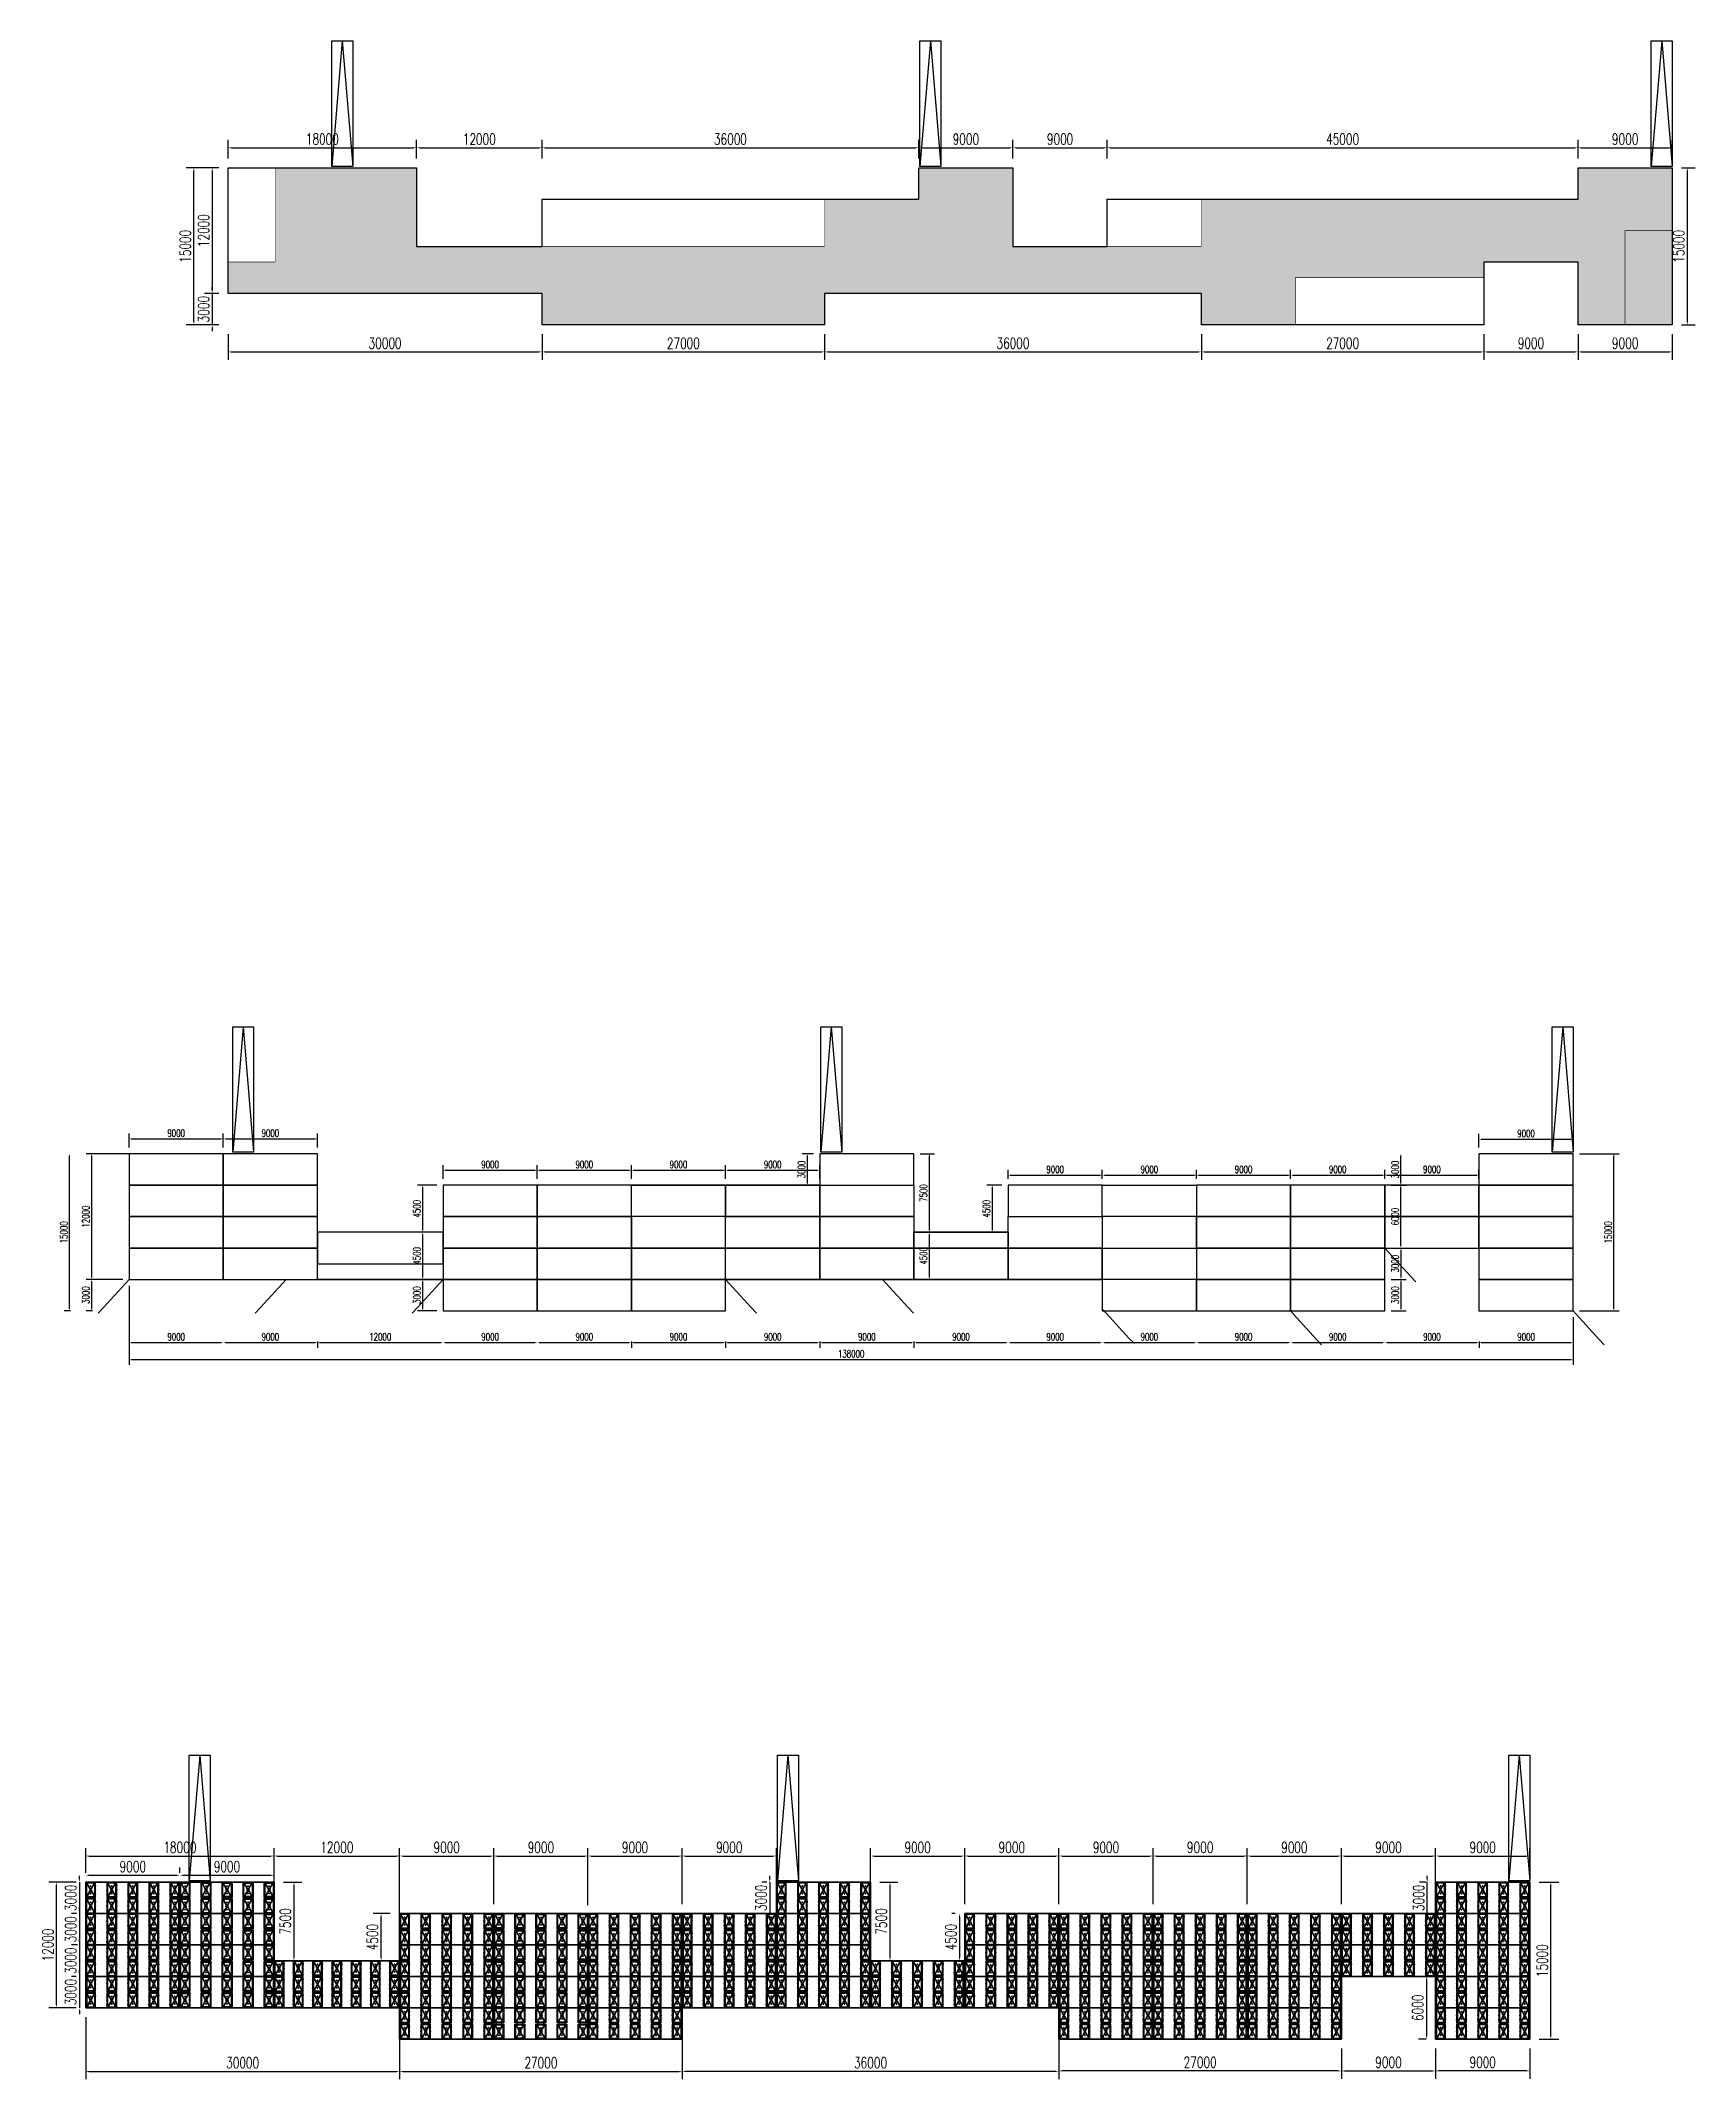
# Model space of a CAD drawing. Header units: millimetres. Extents: x -1825427 to -664413, y 1443096 to 1668257.
# Drawn here: x -822519 to -664413, y 1473512 to 1668257 of the extents above; entities that cross this region are included whole.
import ezdxf

# ---------------------------------------------------------------- set-up
doc = ezdxf.new("R2010")
doc.units = ezdxf.units.MM
doc.header["$LTSCALE"] = 10
doc.layers.get('0').update_dxf_attribs({"linetype": 'CONTINUOUS'})
doc.layers.get('DEFPOINTS').update_dxf_attribs({"linetype": 'CONTINUOUS'})
for name, color, linetype in [('W-bridge approach引桥', 4, 'CONTINUOUS'), ('W-FLOAT_BOWL浮筒', 253, 'CONTINUOUS'), ('W-PLASTIC_RAILINGS塑木栏杆', 6, 'CONTINUOUS'), ('W-STEEL_FRAME钢架', 3, 'CONTINUOUS'), ('W-WOOD_FLOOR木地板', 30, 'CONTINUOUS'), ('WALL-MOVE', 6, 'CONTINUOUS'), ('景观-构筑物(需深化）', 214, 'CONTINUOUS')]:
    doc.layers.add(name, color=color, linetype=linetype)
doc.styles.add('STANDARD_T3', font='simplex.shx', dxfattribs={"width": 0.7, "bigfont": 'gbcbig.shx'})
doc.dimstyles.new('W&&200', dxfattribs={"dimtxt": 700, "dimasz": 200, "dimexe": 500, "dimexo": 600, "dimgap": 200, "dimtad": 1, "dimdec": 0, "dimzin": 0, "dimdsep": 46, "dimtxsty": 'STANDARD_T3', "dimcen": 0.09, "dimclrd": 1, "dimclre": 1, "dimclrt": 7, "dimazin": 2, "dimtfac": 1, "dimtdec": 0, "dimtix": 1, "dimtmove": 2, "dimatfit": 3, "dimfxl": 100, "dimtolj": 1, "dimtzin": 0, "dimarcsym": 0})
doc.dimstyles.new('W&&300', dxfattribs={"dimtxt": 1050, "dimasz": 300, "dimexe": 750, "dimexo": 900, "dimgap": 300, "dimtad": 1, "dimdec": 0, "dimzin": 0, "dimdsep": 46, "dimtxsty": 'STANDARD_T3', "dimcen": 0.09, "dimclrd": 1, "dimclre": 1, "dimclrt": 7, "dimazin": 2, "dimtfac": 1, "dimtdec": 0, "dimtix": 1, "dimtmove": 2, "dimatfit": 3, "dimfxl": 100, "dimtolj": 1, "dimtzin": 0, "dimarcsym": 0})

msp = doc.modelspace()

# ---------------------------------------------------------------- blocks, each defined once
blk = doc.blocks.new('DFX')
at = {"layer": 'W-FLOAT_BOWL浮筒'}
for p, q in [((0, 0), (1450, 0)), ((325, 0), (305, 0)), ((735, 0), (715, 0)), ((1125, 0), (1145, 0)), ((0, -205), (0, -225)), ((0, -725), (0, -745)), ((630, -443), (116, -146)), ((630, -507), (116, -804)), ((650, -409), (136, -111)), ((650, -409), (136, -111)), ((650, -541), (136, -839)), ((650, -541), (136, -839)), ((325, -950), (305, -950)), ((735, -950), (715, -950)), ((800, -409), (1314, -111)), ((800, -409), (1314, -111)), ((800, -541), (1314, -839)), ((800, -541), (1314, -839)), ((820, -443), (1334, -146)), ((820, -507), (1334, -804)), ((1125, -950), (1145, -950)), ((1450, -205), (1450, -225)), ((1450, -725), (1450, -745))]:
    blk.add_line(p, q, dxfattribs=at)
for points in [[(0, 0), (1450, 0), (1450, -950), (0, -950)], [(40, -40), (1410, -40), (1410, -910), (40, -910)], [(85, -85), (1365, -85), (1365, -865), (85, -865)]]:
    blk.add_lwpolyline(points, close=True, dxfattribs=at)
for points in [[(350, 0), (350, -39, -0.6059094), (280, -39), (280, 0), (305, 0), (305, -20, 1.0501568), (325, -20), (325, 0), (350, 0)], [(760, 0), (760, -39, -0.6059094), (690, -39), (690, 0), (715, 0), (715, -20, 1.0501568), (735, -20), (735, 0), (760, 0)], [(1100, 0), (1100, -39, 0.6059094), (1170, -39), (1170, 0), (1145, 0), (1145, -20, -1.0501568), (1125, -20), (1125, 0), (1100, 0)], [(0, -180), (39, -180, -0.6059094), (39, -250), (0, -250), (0, -225), (20, -225, 1.0501568), (20, -205), (0, -205), (0, -180)], [(0, -700), (39, -700, -0.6059094), (39, -770), (0, -770), (0, -745), (20, -745, 1.0501568), (20, -725), (0, -725), (0, -700)], [(350, -950), (350, -911, 0.6059094), (280, -911), (280, -950), (305, -950), (305, -930, -1.0501568), (325, -930), (325, -950), (350, -950)], [(760, -950), (760, -911, 0.6059094), (690, -911), (690, -950), (715, -950), (715, -930, -1.0501568), (735, -930), (735, -950), (760, -950)], [(1100, -950), (1100, -911, -0.6059094), (1170, -911), (1170, -950), (1145, -950), (1145, -930, 1.0501568), (1125, -930), (1125, -950), (1100, -950)], [(1450, -180), (1411, -180, 0.6059094), (1411, -250), (1450, -250), (1450, -225), (1430, -225, -1.0501568), (1430, -205), (1450, -205), (1450, -180)], [(1450, -700), (1411, -700, 0.6059094), (1411, -770), (1450, -770), (1450, -745), (1430, -745, -1.0501568), (1430, -725), (1450, -725), (1450, -700)]]:
    blk.add_lwpolyline(points, format="xyb", dxfattribs=at)
for centre, radius in [((375, -475), 40), ((725, -475), 100), ((725, -475), 60), ((1075, -475), 40)]:
    blk.add_circle(centre, radius, dxfattribs=at)
for centre, start, end in [((126, -129), 59.97711, 239.97711), ((126, -821), 120.02289, 300.02289), ((1324, -129), 300.02289, 120.02289), ((1324, -821), 239.97711, 59.97711)]:
    blk.add_arc(centre, 20, start, end, dxfattribs=at)
blk = doc.blocks.new('*U2827')
at = {"layer": 'W-FLOAT_BOWL浮筒', "xscale": -1, "rotation": 270}
for p in [(475, 50, -917003000), (475, -1500, 917003000)]:
    blk.add_blockref('DFX', p, dxfattribs=at)
blk = doc.blocks.new('*U2828')
at = {"layer": 'W-STEEL_FRAME钢架', "color": 0, "linetype": 'ByBlock', "lineweight": -2, "transparency": 16777216}
for p in [(0, 0), (2010, 0), (4020, 0), (6030, 0), (8040, 0)]:
    blk.add_blockref('*U2827', p, dxfattribs=at)
blk = doc.blocks.new('*U2829')
at = {"layer": 'W-FLOAT_BOWL浮筒', "xscale": -1, "rotation": 270}
for p in [(475, 800), (475, -725), (475, -2250)]:
    blk.add_blockref('DFX', p, dxfattribs=at)
blk = doc.blocks.new('*U2830')
at = {"layer": 'W-STEEL_FRAME钢架', "color": 0, "linetype": 'ByBlock', "lineweight": -2, "transparency": 16777216}
for p in [(0, 0), (1840, 0), (3680, 0), (5520, 0), (7360, 0), (9200, 0), (11040, 0)]:
    blk.add_blockref('*U2829', p, dxfattribs=at)
blk = doc.blocks.new('*U2831')
at = {"layer": 'W-FLOAT_BOWL浮筒', "xscale": -1, "rotation": 270}
for p in [(475, 50, -917003000), (475, -1500, 917003000)]:
    blk.add_blockref('DFX', p, dxfattribs=at)
blk = doc.blocks.new('*U2832')
at = {"layer": 'W-STEEL_FRAME钢架', "color": 0, "linetype": 'ByBlock', "lineweight": -2, "transparency": 16777216}
for p in [(0, 0), (2010, 0), (4020, 0), (6030, 0), (8040, 0)]:
    blk.add_blockref('*U2831', p, dxfattribs=at)
blk = doc.blocks.new('*U2835')
at = {"layer": 'W-FLOAT_BOWL浮筒', "xscale": -1, "rotation": 270}
for p in [(475, 50, -917003000), (475, -1500, 917003000)]:
    blk.add_blockref('DFX', p, dxfattribs=at)
blk = doc.blocks.new('*U2836')
at = {"layer": 'W-STEEL_FRAME钢架', "color": 0, "linetype": 'ByBlock', "lineweight": -2, "transparency": 16777216}
for p in [(0, 0), (2010, 0), (4020, 0), (6030, 0), (8040, 0)]:
    blk.add_blockref('*U2835', p, dxfattribs=at)
blk = doc.blocks.new('*U2833')
at = {"layer": 'W-FLOAT_BOWL浮筒', "xscale": -1, "rotation": 270}
for p in [(475, 50, -917003000), (475, -1500, 917003000)]:
    blk.add_blockref('DFX', p, dxfattribs=at)
blk = doc.blocks.new('*U2834')
at = {"layer": 'W-STEEL_FRAME钢架', "color": 0, "linetype": 'ByBlock', "lineweight": -2, "transparency": 16777216}
for p in [(0, 0), (2010, 0), (4020, 0), (6030, 0), (8040, 0)]:
    blk.add_blockref('*U2833', p, dxfattribs=at)
blk = doc.blocks.new('*U2875')
at = {"layer": 'W-FLOAT_BOWL浮筒', "xscale": -1, "rotation": 270}
for p in [(475, 50, -917003000), (475, -1500, 917003000)]:
    blk.add_blockref('DFX', p, dxfattribs=at)
blk = doc.blocks.new('*U2876')
at = {"layer": 'W-STEEL_FRAME钢架', "color": 0, "linetype": 'ByBlock', "lineweight": -2, "transparency": 16777216}
for p in [(0, 0), (2010, 0), (4020, 0), (6030, 0), (8040, 0)]:
    blk.add_blockref('*U2875', p, dxfattribs=at)
blk = doc.blocks.new('*U2837')
at = {"layer": 'W-FLOAT_BOWL浮筒', "xscale": -1, "rotation": 270}
for p in [(475, 50, -917003000), (475, -1500, 917003000)]:
    blk.add_blockref('DFX', p, dxfattribs=at)
blk = doc.blocks.new('*U2874')
at = {"layer": 'W-STEEL_FRAME钢架', "color": 0, "linetype": 'ByBlock', "lineweight": -2, "transparency": 16777216}
for p in [(0, 0), (2010, 0), (4020, 0), (6030, 0), (8040, 0)]:
    blk.add_blockref('*U2837', p, dxfattribs=at)
blk = doc.blocks.new('*U2879')
at = {"layer": 'W-FLOAT_BOWL浮筒', "xscale": -1, "rotation": 270}
for p in [(475, 50, -917003000), (475, -1500, 917003000)]:
    blk.add_blockref('DFX', p, dxfattribs=at)
blk = doc.blocks.new('*U2880')
at = {"layer": 'W-STEEL_FRAME钢架', "color": 0, "linetype": 'ByBlock', "lineweight": -2, "transparency": 16777216}
for p in [(0, 0), (2010, 0), (4020, 0), (6030, 0), (8040, 0)]:
    blk.add_blockref('*U2879', p, dxfattribs=at)
blk = doc.blocks.new('*U2877')
at = {"layer": 'W-FLOAT_BOWL浮筒', "xscale": -1, "rotation": 270}
for p in [(475, 50, -917003000), (475, -1500, 917003000)]:
    blk.add_blockref('DFX', p, dxfattribs=at)
blk = doc.blocks.new('*U2878')
at = {"layer": 'W-STEEL_FRAME钢架', "color": 0, "linetype": 'ByBlock', "lineweight": -2, "transparency": 16777216}
for p in [(0, 0), (2010, 0), (4020, 0), (6030, 0), (8040, 0)]:
    blk.add_blockref('*U2877', p, dxfattribs=at)
blk = doc.blocks.new('*U2883')
at = {"layer": 'W-FLOAT_BOWL浮筒', "xscale": -1, "rotation": 270}
for p in [(475, 50, -917003000), (475, -1500, 917003000)]:
    blk.add_blockref('DFX', p, dxfattribs=at)
blk = doc.blocks.new('*U2884')
at = {"layer": 'W-STEEL_FRAME钢架', "color": 0, "linetype": 'ByBlock', "lineweight": -2, "transparency": 16777216}
for p in [(0, 0), (2010, 0), (4020, 0), (6030, 0), (8040, 0)]:
    blk.add_blockref('*U2883', p, dxfattribs=at)
blk = doc.blocks.new('*U2881')
at = {"layer": 'W-FLOAT_BOWL浮筒', "xscale": -1, "rotation": 270}
for p in [(475, 50, -917003000), (475, -1500, 917003000)]:
    blk.add_blockref('DFX', p, dxfattribs=at)
blk = doc.blocks.new('*U2882')
at = {"layer": 'W-STEEL_FRAME钢架', "color": 0, "linetype": 'ByBlock', "lineweight": -2, "transparency": 16777216}
for p in [(0, 0), (2010, 0), (4020, 0), (6030, 0), (8040, 0)]:
    blk.add_blockref('*U2881', p, dxfattribs=at)
blk = doc.blocks.new('*U2885')
at = {"layer": 'W-FLOAT_BOWL浮筒', "xscale": -1, "rotation": 270}
for p in [(475, 50, -917003000), (475, -1500, 917003000)]:
    blk.add_blockref('DFX', p, dxfattribs=at)
blk = doc.blocks.new('*U2886')
at = {"layer": 'W-STEEL_FRAME钢架', "color": 0, "linetype": 'ByBlock', "lineweight": -2, "transparency": 16777216}
for p in [(0, 0), (2010, 0), (4020, 0), (6030, 0), (8040, 0)]:
    blk.add_blockref('*U2885', p, dxfattribs=at)
blk = doc.blocks.new('*U2580')
at = {"layer": 'W-FLOAT_BOWL浮筒', "xscale": -1, "rotation": 270}
for p in [(475, 50, -917003000), (475, -1500, 917003000)]:
    blk.add_blockref('DFX', p, dxfattribs=at)
blk = doc.blocks.new('*U2581')
at = {"layer": 'W-STEEL_FRAME钢架', "color": 0, "linetype": 'ByBlock', "lineweight": -2, "transparency": 16777216}
for p in [(0, 0), (2010, 0), (4020, 0), (6030, 0), (8040, 0)]:
    blk.add_blockref('*U2580', p, dxfattribs=at)
blk = doc.blocks.new('*U2577')
at = {"layer": 'W-FLOAT_BOWL浮筒', "xscale": -1, "rotation": 270}
for p in [(475, 50, -917003000), (475, -1500, 917003000)]:
    blk.add_blockref('DFX', p, dxfattribs=at)
blk = doc.blocks.new('*U2579')
at = {"layer": 'W-STEEL_FRAME钢架', "color": 0, "linetype": 'ByBlock', "lineweight": -2, "transparency": 16777216}
for p in [(0, 0), (2010, 0), (4020, 0), (6030, 0), (8040, 0)]:
    blk.add_blockref('*U2577', p, dxfattribs=at)
blk = doc.blocks.new('*U2856')
at = {"layer": 'W-FLOAT_BOWL浮筒', "xscale": -1, "rotation": 270}
for p in [(475, 50, -917003000), (475, -1500, 917003000)]:
    blk.add_blockref('DFX', p, dxfattribs=at)
blk = doc.blocks.new('*U2887')
at = {"layer": 'W-STEEL_FRAME钢架', "color": 0, "linetype": 'ByBlock', "lineweight": -2, "transparency": 16777216}
for p in [(0, 0), (2010, 0), (4020, 0), (6030, 0), (8040, 0)]:
    blk.add_blockref('*U2856', p, dxfattribs=at)
blk = doc.blocks.new('*U2860')
at = {"layer": 'W-FLOAT_BOWL浮筒', "xscale": -1, "rotation": 270}
for p in [(475, 50, -917003000), (475, -1500, 917003000)]:
    blk.add_blockref('DFX', p, dxfattribs=at)
blk = doc.blocks.new('*U2861')
at = {"layer": 'W-STEEL_FRAME钢架', "color": 0, "linetype": 'ByBlock', "lineweight": -2, "transparency": 16777216}
for p in [(0, 0), (2010, 0), (4020, 0), (6030, 0), (8040, 0)]:
    blk.add_blockref('*U2860', p, dxfattribs=at)
blk = doc.blocks.new('*U2858')
at = {"layer": 'W-FLOAT_BOWL浮筒', "xscale": -1, "rotation": 270}
for p in [(475, 50, -917003000), (475, -1500, 917003000)]:
    blk.add_blockref('DFX', p, dxfattribs=at)
blk = doc.blocks.new('*U2859')
at = {"layer": 'W-STEEL_FRAME钢架', "color": 0, "linetype": 'ByBlock', "lineweight": -2, "transparency": 16777216}
for p in [(0, 0), (2010, 0), (4020, 0), (6030, 0), (8040, 0)]:
    blk.add_blockref('*U2858', p, dxfattribs=at)
blk = doc.blocks.new('*U2862')
at = {"layer": 'W-FLOAT_BOWL浮筒', "xscale": -1, "rotation": 270}
for p in [(475, 50, -917003000), (475, -1500, 917003000)]:
    blk.add_blockref('DFX', p, dxfattribs=at)
blk = doc.blocks.new('*U2857')
at = {"layer": 'W-STEEL_FRAME钢架', "color": 0, "linetype": 'ByBlock', "lineweight": -2, "transparency": 16777216}
for p in [(0, 0), (2010, 0), (4020, 0), (6030, 0), (8040, 0)]:
    blk.add_blockref('*U2862', p, dxfattribs=at)
blk = doc.blocks.new('*U2866')
at = {"layer": 'W-FLOAT_BOWL浮筒', "xscale": -1, "rotation": 270}
for p in [(475, 50, -917003000), (475, -1500, 917003000)]:
    blk.add_blockref('DFX', p, dxfattribs=at)
blk = doc.blocks.new('*U2867')
at = {"layer": 'W-STEEL_FRAME钢架', "color": 0, "linetype": 'ByBlock', "lineweight": -2, "transparency": 16777216}
for p in [(0, 0), (2010, 0), (4020, 0), (6030, 0), (8040, 0)]:
    blk.add_blockref('*U2866', p, dxfattribs=at)
blk = doc.blocks.new('*U2864')
at = {"layer": 'W-FLOAT_BOWL浮筒', "xscale": -1, "rotation": 270}
for p in [(475, 50, -917003000), (475, -1500, 917003000)]:
    blk.add_blockref('DFX', p, dxfattribs=at)
blk = doc.blocks.new('*U2865')
at = {"layer": 'W-STEEL_FRAME钢架', "color": 0, "linetype": 'ByBlock', "lineweight": -2, "transparency": 16777216}
for p in [(0, 0), (2010, 0), (4020, 0), (6030, 0), (8040, 0)]:
    blk.add_blockref('*U2864', p, dxfattribs=at)
blk = doc.blocks.new('*U2868')
at = {"layer": 'W-FLOAT_BOWL浮筒', "xscale": -1, "rotation": 270}
for p in [(475, 50, -917003000), (475, -1500, 917003000)]:
    blk.add_blockref('DFX', p, dxfattribs=at)
blk = doc.blocks.new('*U2863')
at = {"layer": 'W-STEEL_FRAME钢架', "color": 0, "linetype": 'ByBlock', "lineweight": -2, "transparency": 16777216}
for p in [(0, 0), (2010, 0), (4020, 0), (6030, 0), (8040, 0)]:
    blk.add_blockref('*U2868', p, dxfattribs=at)
blk = doc.blocks.new('*U2870')
at = {"layer": 'W-FLOAT_BOWL浮筒', "xscale": -1, "rotation": 270}
for p in [(475, 50, -917003000), (475, -1500, 917003000)]:
    blk.add_blockref('DFX', p, dxfattribs=at)
blk = doc.blocks.new('*U2869')
at = {"layer": 'W-STEEL_FRAME钢架', "color": 0, "linetype": 'ByBlock', "lineweight": -2, "transparency": 16777216}
for p in [(0, 0), (2010, 0), (4020, 0), (6030, 0), (8040, 0)]:
    blk.add_blockref('*U2870', p, dxfattribs=at)
blk = doc.blocks.new('*U2872')
at = {"layer": 'W-FLOAT_BOWL浮筒', "xscale": -1, "rotation": 270}
for p in [(475, 50, -917003000), (475, -1500, 917003000)]:
    blk.add_blockref('DFX', p, dxfattribs=at)
blk = doc.blocks.new('*U2871')
at = {"layer": 'W-STEEL_FRAME钢架', "color": 0, "linetype": 'ByBlock', "lineweight": -2, "transparency": 16777216}
for p in [(0, 0), (2010, 0), (4020, 0), (6030, 0), (8040, 0)]:
    blk.add_blockref('*U2872', p, dxfattribs=at)
blk = doc.blocks.new('*U2789')
at = {"layer": 'W-FLOAT_BOWL浮筒', "xscale": -1, "rotation": 270}
for p in [(475, 50, -917003000), (475, -1500, 917003000)]:
    blk.add_blockref('DFX', p, dxfattribs=at)
blk = doc.blocks.new('*U2873')
at = {"layer": 'W-STEEL_FRAME钢架', "color": 0, "linetype": 'ByBlock', "lineweight": -2, "transparency": 16777216}
for p in [(0, 0), (2010, 0), (4020, 0), (6030, 0), (8040, 0)]:
    blk.add_blockref('*U2789', p, dxfattribs=at)
blk = doc.blocks.new('*U2791')
at = {"layer": 'W-FLOAT_BOWL浮筒', "xscale": -1, "rotation": 270}
for p in [(475, 50, -917003000), (475, -1500, 917003000)]:
    blk.add_blockref('DFX', p, dxfattribs=at)
blk = doc.blocks.new('*U2790')
at = {"layer": 'W-STEEL_FRAME钢架', "color": 0, "linetype": 'ByBlock', "lineweight": -2, "transparency": 16777216}
for p in [(0, 0), (2010, 0), (4020, 0), (6030, 0), (8040, 0)]:
    blk.add_blockref('*U2791', p, dxfattribs=at)
blk = doc.blocks.new('*U2793')
at = {"layer": 'W-FLOAT_BOWL浮筒', "xscale": -1, "rotation": 270}
for p in [(475, 50, -917003000), (475, -1500, 917003000)]:
    blk.add_blockref('DFX', p, dxfattribs=at)
blk = doc.blocks.new('*U2792')
at = {"layer": 'W-STEEL_FRAME钢架', "color": 0, "linetype": 'ByBlock', "lineweight": -2, "transparency": 16777216}
for p in [(0, 0), (2010, 0), (4020, 0), (6030, 0), (8040, 0)]:
    blk.add_blockref('*U2793', p, dxfattribs=at)
blk = doc.blocks.new('*U2795')
at = {"layer": 'W-FLOAT_BOWL浮筒', "xscale": -1, "rotation": 270}
for p in [(475, 50, -917003000), (475, -1500, 917003000)]:
    blk.add_blockref('DFX', p, dxfattribs=at)
blk = doc.blocks.new('*U2794')
at = {"layer": 'W-STEEL_FRAME钢架', "color": 0, "linetype": 'ByBlock', "lineweight": -2, "transparency": 16777216}
for p in [(0, 0), (2010, 0), (4020, 0), (6030, 0), (8040, 0)]:
    blk.add_blockref('*U2795', p, dxfattribs=at)
blk = doc.blocks.new('*U2797')
at = {"layer": 'W-FLOAT_BOWL浮筒', "xscale": -1, "rotation": 270}
for p in [(475, 50, -917003000), (475, -1500, 917003000)]:
    blk.add_blockref('DFX', p, dxfattribs=at)
blk = doc.blocks.new('*U2796')
at = {"layer": 'W-STEEL_FRAME钢架', "color": 0, "linetype": 'ByBlock', "lineweight": -2, "transparency": 16777216}
for p in [(0, 0), (2010, 0), (4020, 0), (6030, 0), (8040, 0)]:
    blk.add_blockref('*U2797', p, dxfattribs=at)
blk = doc.blocks.new('*U2799')
at = {"layer": 'W-FLOAT_BOWL浮筒', "xscale": -1, "rotation": 270}
for p in [(475, 50, -917003000), (475, -1500, 917003000)]:
    blk.add_blockref('DFX', p, dxfattribs=at)
blk = doc.blocks.new('*U2798')
at = {"layer": 'W-STEEL_FRAME钢架', "color": 0, "linetype": 'ByBlock', "lineweight": -2, "transparency": 16777216}
for p in [(0, 0), (2010, 0), (4020, 0), (6030, 0), (8040, 0)]:
    blk.add_blockref('*U2799', p, dxfattribs=at)
blk = doc.blocks.new('*U2801')
at = {"layer": 'W-FLOAT_BOWL浮筒', "xscale": -1, "rotation": 270}
for p in [(475, 50, -917003000), (475, -1500, 917003000)]:
    blk.add_blockref('DFX', p, dxfattribs=at)
blk = doc.blocks.new('*U2800')
at = {"layer": 'W-STEEL_FRAME钢架', "color": 0, "linetype": 'ByBlock', "lineweight": -2, "transparency": 16777216}
for p in [(0, 0), (2010, 0), (4020, 0), (6030, 0), (8040, 0)]:
    blk.add_blockref('*U2801', p, dxfattribs=at)
blk = doc.blocks.new('*U2803')
at = {"layer": 'W-FLOAT_BOWL浮筒', "xscale": -1, "rotation": 270}
for p in [(475, 50, -917003000), (475, -1500, 917003000)]:
    blk.add_blockref('DFX', p, dxfattribs=at)
blk = doc.blocks.new('*U2802')
at = {"layer": 'W-STEEL_FRAME钢架', "color": 0, "linetype": 'ByBlock', "lineweight": -2, "transparency": 16777216}
for p in [(0, 0), (2010, 0), (4020, 0), (6030, 0), (8040, 0)]:
    blk.add_blockref('*U2803', p, dxfattribs=at)
blk = doc.blocks.new('*U2808')
at = {"layer": 'W-FLOAT_BOWL浮筒', "xscale": -1, "rotation": 270}
for p in [(475, 50, -917003000), (475, -1500, 917003000)]:
    blk.add_blockref('DFX', p, dxfattribs=at)
blk = doc.blocks.new('*U2807')
at = {"layer": 'W-STEEL_FRAME钢架', "color": 0, "linetype": 'ByBlock', "lineweight": -2, "transparency": 16777216}
for p in [(0, 0), (2010, 0), (4020, 0), (6030, 0), (8040, 0)]:
    blk.add_blockref('*U2808', p, dxfattribs=at)
blk = doc.blocks.new('*U2804')
at = {"layer": 'W-FLOAT_BOWL浮筒', "xscale": -1, "rotation": 270}
for p in [(475, 50, -917003000), (475, -1500, 917003000)]:
    blk.add_blockref('DFX', p, dxfattribs=at)
blk = doc.blocks.new('*U2809')
at = {"layer": 'W-STEEL_FRAME钢架', "color": 0, "linetype": 'ByBlock', "lineweight": -2, "transparency": 16777216}
for p in [(0, 0), (2010, 0), (4020, 0), (6030, 0), (8040, 0)]:
    blk.add_blockref('*U2804', p, dxfattribs=at)
blk = doc.blocks.new('*U2806')
at = {"layer": 'W-FLOAT_BOWL浮筒', "xscale": -1, "rotation": 270}
for p in [(475, 50, -917003000), (475, -1500, 917003000)]:
    blk.add_blockref('DFX', p, dxfattribs=at)
blk = doc.blocks.new('*U2805')
at = {"layer": 'W-STEEL_FRAME钢架', "color": 0, "linetype": 'ByBlock', "lineweight": -2, "transparency": 16777216}
for p in [(0, 0), (2010, 0), (4020, 0), (6030, 0), (8040, 0)]:
    blk.add_blockref('*U2806', p, dxfattribs=at)
blk = doc.blocks.new('*U2811')
at = {"layer": 'W-FLOAT_BOWL浮筒', "xscale": -1, "rotation": 270}
for p in [(475, 50, -917003000), (475, -1500, 917003000)]:
    blk.add_blockref('DFX', p, dxfattribs=at)
blk = doc.blocks.new('*U2810')
at = {"layer": 'W-STEEL_FRAME钢架', "color": 0, "linetype": 'ByBlock', "lineweight": -2, "transparency": 16777216}
for p in [(0, 0), (2010, 0), (4020, 0), (6030, 0), (8040, 0)]:
    blk.add_blockref('*U2811', p, dxfattribs=at)
blk = doc.blocks.new('*U2817')
at = {"layer": 'W-FLOAT_BOWL浮筒', "xscale": -1, "rotation": 270}
for p in [(475, 50, -917003000), (475, -1500, 917003000)]:
    blk.add_blockref('DFX', p, dxfattribs=at)
blk = doc.blocks.new('*U2816')
at = {"layer": 'W-STEEL_FRAME钢架', "color": 0, "linetype": 'ByBlock', "lineweight": -2, "transparency": 16777216}
for p in [(0, 0), (2010, 0), (4020, 0), (6030, 0), (8040, 0)]:
    blk.add_blockref('*U2817', p, dxfattribs=at)
blk = doc.blocks.new('*U2813')
at = {"layer": 'W-FLOAT_BOWL浮筒', "xscale": -1, "rotation": 270}
for p in [(475, 50, -917003000), (475, -1500, 917003000)]:
    blk.add_blockref('DFX', p, dxfattribs=at)
blk = doc.blocks.new('*U2818')
at = {"layer": 'W-STEEL_FRAME钢架', "color": 0, "linetype": 'ByBlock', "lineweight": -2, "transparency": 16777216}
for p in [(0, 0), (2010, 0), (4020, 0), (6030, 0), (8040, 0)]:
    blk.add_blockref('*U2813', p, dxfattribs=at)
blk = doc.blocks.new('*U2815')
at = {"layer": 'W-FLOAT_BOWL浮筒', "xscale": -1, "rotation": 270}
for p in [(475, 50, -917003000), (475, -1500, 917003000)]:
    blk.add_blockref('DFX', p, dxfattribs=at)
blk = doc.blocks.new('*U2814')
at = {"layer": 'W-STEEL_FRAME钢架', "color": 0, "linetype": 'ByBlock', "lineweight": -2, "transparency": 16777216}
for p in [(0, 0), (2010, 0), (4020, 0), (6030, 0), (8040, 0)]:
    blk.add_blockref('*U2815', p, dxfattribs=at)
blk = doc.blocks.new('*U2812')
at = {"layer": 'W-FLOAT_BOWL浮筒', "xscale": -1, "rotation": 270}
for p in [(475, 50, -917003000), (475, -1500, 917003000)]:
    blk.add_blockref('DFX', p, dxfattribs=at)
blk = doc.blocks.new('*U2819')
at = {"layer": 'W-STEEL_FRAME钢架', "color": 0, "linetype": 'ByBlock', "lineweight": -2, "transparency": 16777216}
for p in [(0, 0), (2010, 0), (4020, 0), (6030, 0), (8040, 0)]:
    blk.add_blockref('*U2812', p, dxfattribs=at)
blk = doc.blocks.new('*U2825')
at = {"layer": 'W-FLOAT_BOWL浮筒', "xscale": -1, "rotation": 270}
for p in [(475, 50, -917003000), (475, -1500, 917003000)]:
    blk.add_blockref('DFX', p, dxfattribs=at)
blk = doc.blocks.new('*U2824')
at = {"layer": 'W-STEEL_FRAME钢架', "color": 0, "linetype": 'ByBlock', "lineweight": -2, "transparency": 16777216}
for p in [(0, 0), (2010, 0), (4020, 0), (6030, 0), (8040, 0)]:
    blk.add_blockref('*U2825', p, dxfattribs=at)
blk = doc.blocks.new('*U2821')
at = {"layer": 'W-FLOAT_BOWL浮筒', "xscale": -1, "rotation": 270}
for p in [(475, 50, -917003000), (475, -1500, 917003000)]:
    blk.add_blockref('DFX', p, dxfattribs=at)
blk = doc.blocks.new('*U2826')
at = {"layer": 'W-STEEL_FRAME钢架', "color": 0, "linetype": 'ByBlock', "lineweight": -2, "transparency": 16777216}
for p in [(0, 0), (2010, 0), (4020, 0), (6030, 0), (8040, 0)]:
    blk.add_blockref('*U2821', p, dxfattribs=at)
blk = doc.blocks.new('*U2823')
at = {"layer": 'W-FLOAT_BOWL浮筒', "xscale": -1, "rotation": 270}
for p in [(475, 50, -917003000), (475, -1500, 917003000)]:
    blk.add_blockref('DFX', p, dxfattribs=at)
blk = doc.blocks.new('*U2822')
at = {"layer": 'W-STEEL_FRAME钢架', "color": 0, "linetype": 'ByBlock', "lineweight": -2, "transparency": 16777216}
for p in [(0, 0), (2010, 0), (4020, 0), (6030, 0), (8040, 0)]:
    blk.add_blockref('*U2823', p, dxfattribs=at)
blk = doc.blocks.new('*U2820')
at = {"layer": 'W-FLOAT_BOWL浮筒', "xscale": -1, "rotation": 270}
for p in [(475, 50, -917003000), (475, -1500, 917003000)]:
    blk.add_blockref('DFX', p, dxfattribs=at)
blk = doc.blocks.new('*U2849')
at = {"layer": 'W-STEEL_FRAME钢架', "color": 0, "linetype": 'ByBlock', "lineweight": -2, "transparency": 16777216}
for p in [(0, 0), (2010, 0), (4020, 0), (6030, 0), (8040, 0)]:
    blk.add_blockref('*U2820', p, dxfattribs=at)
blk = doc.blocks.new('*U2852')
at = {"layer": 'W-FLOAT_BOWL浮筒', "xscale": -1, "rotation": 270}
for p in [(475, 50, -917003000), (475, -1500, 917003000)]:
    blk.add_blockref('DFX', p, dxfattribs=at)
blk = doc.blocks.new('*U2851')
at = {"layer": 'W-STEEL_FRAME钢架', "color": 0, "linetype": 'ByBlock', "lineweight": -2, "transparency": 16777216}
for p in [(0, 0), (2010, 0), (4020, 0), (6030, 0), (8040, 0)]:
    blk.add_blockref('*U2852', p, dxfattribs=at)
blk = doc.blocks.new('*U2850')
at = {"layer": 'W-FLOAT_BOWL浮筒', "xscale": -1, "rotation": 270}
for p in [(475, 50, -917003000), (475, -1500, 917003000)]:
    blk.add_blockref('DFX', p, dxfattribs=at)
blk = doc.blocks.new('*U2853')
at = {"layer": 'W-STEEL_FRAME钢架', "color": 0, "linetype": 'ByBlock', "lineweight": -2, "transparency": 16777216}
for p in [(0, 0), (2010, 0), (4020, 0), (6030, 0), (8040, 0)]:
    blk.add_blockref('*U2850', p, dxfattribs=at)
blk = doc.blocks.new('*U2854')
at = {"layer": 'W-FLOAT_BOWL浮筒', "xscale": -1, "rotation": 270}
for p in [(475, 50, -917003000), (475, -1500, 917003000)]:
    blk.add_blockref('DFX', p, dxfattribs=at)
blk = doc.blocks.new('*U2706')
at = {"layer": 'W-STEEL_FRAME钢架', "color": 0, "linetype": 'ByBlock', "lineweight": -2, "transparency": 16777216}
for p in [(0, 0), (2010, 0), (4020, 0), (6030, 0), (8040, 0)]:
    blk.add_blockref('*U2854', p, dxfattribs=at)
blk = doc.blocks.new('*U2705')
at = {"layer": 'W-FLOAT_BOWL浮筒', "xscale": -1, "rotation": 270}
for p in [(475, 50, -917003000), (475, -1500, 917003000)]:
    blk.add_blockref('DFX', p, dxfattribs=at)
blk = doc.blocks.new('*U2855')
at = {"layer": 'W-STEEL_FRAME钢架', "color": 0, "linetype": 'ByBlock', "lineweight": -2, "transparency": 16777216}
for p in [(0, 0), (2010, 0), (4020, 0), (6030, 0), (8040, 0)]:
    blk.add_blockref('*U2705', p, dxfattribs=at)
blk = doc.blocks.new('*U2707')
at = {"layer": 'W-FLOAT_BOWL浮筒', "xscale": -1, "rotation": 270}
for p in [(475, 50, -917003000), (475, -1500, 917003000)]:
    blk.add_blockref('DFX', p, dxfattribs=at)
blk = doc.blocks.new('*U2710')
at = {"layer": 'W-STEEL_FRAME钢架', "color": 0, "linetype": 'ByBlock', "lineweight": -2, "transparency": 16777216}
for p in [(0, 0), (2010, 0), (4020, 0), (6030, 0), (8040, 0)]:
    blk.add_blockref('*U2707', p, dxfattribs=at)
blk = doc.blocks.new('*U2709')
at = {"layer": 'W-FLOAT_BOWL浮筒', "xscale": -1, "rotation": 270}
for p in [(475, 50, -917003000), (475, -1500, 917003000)]:
    blk.add_blockref('DFX', p, dxfattribs=at)
blk = doc.blocks.new('*U2708')
at = {"layer": 'W-STEEL_FRAME钢架', "color": 0, "linetype": 'ByBlock', "lineweight": -2, "transparency": 16777216}
for p in [(0, 0), (2010, 0), (4020, 0), (6030, 0), (8040, 0)]:
    blk.add_blockref('*U2709', p, dxfattribs=at)
blk = doc.blocks.new('*U2711')
at = {"layer": 'W-FLOAT_BOWL浮筒', "xscale": -1, "rotation": 270}
for p in [(475, 50, -917003000), (475, -1500, 917003000)]:
    blk.add_blockref('DFX', p, dxfattribs=at)
blk = doc.blocks.new('*U2712')
at = {"layer": 'W-STEEL_FRAME钢架', "color": 0, "linetype": 'ByBlock', "lineweight": -2, "transparency": 16777216}
for p in [(0, 0), (2010, 0), (4020, 0), (6030, 0), (8040, 0)]:
    blk.add_blockref('*U2711', p, dxfattribs=at)
blk = doc.blocks.new('*U2713')
at = {"layer": 'W-FLOAT_BOWL浮筒', "xscale": -1, "rotation": 270}
for p in [(475, 800), (475, -725), (475, -2250)]:
    blk.add_blockref('DFX', p, dxfattribs=at)
blk = doc.blocks.new('*U2714')
at = {"layer": 'W-STEEL_FRAME钢架', "color": 0, "linetype": 'ByBlock', "lineweight": -2, "transparency": 16777216}
for p in [(0, 0), (2000, 0), (4000, 0), (6000, 0), (8000, 0)]:
    blk.add_blockref('*U2713', p, dxfattribs=at)
blk = doc.blocks.new('*D2888')
at = {"layer": 'DEFPOINTS', "color": 0, "transparency": 16777216}
for p in [(-786611, 1658035), (-804611, 1656117, -1833987660), (-786611, 1656117, -1833987660)]:
    blk.add_point(p, dxfattribs=at)
at = {"layer": 'W-STEEL_FRAME钢架', "color": 1, "lineweight": -2, "transparency": 16777216}
for p, q in [((-804611, 1657017), (-804611, 1658785)), ((-804311, 1658035), (-786911, 1658035)), ((-786611, 1657017), (-786611, 1658785))]:
    blk.add_line(p, q, dxfattribs=at)
at = {"layer": 'W-STEEL_FRAME钢架', "color": 1, "transparency": 16777216}
for points in [[(-804311, 1658085), (-804311, 1657985), (-804611, 1658035)], [(-786911, 1658085), (-786911, 1657985), (-786611, 1658035)]]:
    blk.add_solid(points, dxfattribs=at)
at = {"layer": 'W-STEEL_FRAME钢架', "color": 7, "transparency": 16777216, "insert": (-795611, 1658860), "char_height": 1050, "attachment_point": 5, "style": 'STANDARD_T3'}
blk.add_mtext('\\A1;18000', dxfattribs=at)
blk = doc.blocks.new('*D2889')
at = {"layer": 'DEFPOINTS', "color": 0, "transparency": 16777216}
for p in [(-774611, 1658035), (-786611, 1656117, -1833987660), (-774611, 1656117, -1833987660)]:
    blk.add_point(p, dxfattribs=at)
at = {"layer": 'W-STEEL_FRAME钢架', "color": 1, "lineweight": -2, "transparency": 16777216}
for p, q in [((-786611, 1657017), (-786611, 1658785)), ((-786311, 1658035), (-774911, 1658035)), ((-774611, 1657017), (-774611, 1658785))]:
    blk.add_line(p, q, dxfattribs=at)
at = {"layer": 'W-STEEL_FRAME钢架', "color": 1, "transparency": 16777216}
for points in [[(-786311, 1658085), (-786311, 1657985), (-786611, 1658035)], [(-774911, 1658085), (-774911, 1657985), (-774611, 1658035)]]:
    blk.add_solid(points, dxfattribs=at)
at = {"layer": 'W-STEEL_FRAME钢架', "color": 7, "transparency": 16777216, "insert": (-780611, 1658860), "char_height": 1050, "attachment_point": 5, "style": 'STANDARD_T3'}
blk.add_mtext('\\A1;12000', dxfattribs=at)
blk = doc.blocks.new('*D2890')
at = {"layer": 'DEFPOINTS', "color": 0, "transparency": 16777216}
for p in [(-738611, 1658035), (-774611, 1656117, -1833987660), (-738611, 1656117, -1833987660)]:
    blk.add_point(p, dxfattribs=at)
at = {"layer": 'W-STEEL_FRAME钢架', "color": 1, "lineweight": -2, "transparency": 16777216}
for p, q in [((-774611, 1657017), (-774611, 1658785)), ((-774311, 1658035), (-738911, 1658035)), ((-738611, 1657017), (-738611, 1658785))]:
    blk.add_line(p, q, dxfattribs=at)
at = {"layer": 'W-STEEL_FRAME钢架', "color": 1, "transparency": 16777216}
for points in [[(-774311, 1658085), (-774311, 1657985), (-774611, 1658035)], [(-738911, 1658085), (-738911, 1657985), (-738611, 1658035)]]:
    blk.add_solid(points, dxfattribs=at)
at = {"layer": 'W-STEEL_FRAME钢架', "color": 7, "transparency": 16777216, "insert": (-756611, 1658860), "char_height": 1050, "attachment_point": 5, "style": 'STANDARD_T3'}
blk.add_mtext('\\A1;36000', dxfattribs=at)
blk = doc.blocks.new('*D2891')
at = {"layer": 'DEFPOINTS', "color": 0, "transparency": 16777216}
for p in [(-729611, 1658035), (-738611, 1656117, -1833987660), (-729611, 1656117, -1833987660)]:
    blk.add_point(p, dxfattribs=at)
at = {"layer": 'W-STEEL_FRAME钢架', "color": 1, "lineweight": -2, "transparency": 16777216}
for p, q in [((-738611, 1657017), (-738611, 1658785)), ((-738311, 1658035), (-729911, 1658035)), ((-729611, 1657017), (-729611, 1658785))]:
    blk.add_line(p, q, dxfattribs=at)
at = {"layer": 'W-STEEL_FRAME钢架', "color": 1, "transparency": 16777216}
for points in [[(-738311, 1658085), (-738311, 1657985), (-738611, 1658035)], [(-729911, 1658085), (-729911, 1657985), (-729611, 1658035)]]:
    blk.add_solid(points, dxfattribs=at)
at = {"layer": 'W-STEEL_FRAME钢架', "color": 7, "transparency": 16777216, "insert": (-734111, 1658860), "char_height": 1050, "attachment_point": 5, "style": 'STANDARD_T3'}
blk.add_mtext('\\A1;9000', dxfattribs=at)
blk = doc.blocks.new('*D2892')
at = {"layer": 'DEFPOINTS', "color": 0, "transparency": 16777216}
for p in [(-720611, 1658035), (-729611, 1656117, -1833987660), (-720611, 1656117, -1833987660)]:
    blk.add_point(p, dxfattribs=at)
at = {"layer": 'W-STEEL_FRAME钢架', "color": 1, "lineweight": -2, "transparency": 16777216}
for p, q in [((-729611, 1657017), (-729611, 1658785)), ((-729311, 1658035), (-720911, 1658035)), ((-720611, 1657017), (-720611, 1658785))]:
    blk.add_line(p, q, dxfattribs=at)
at = {"layer": 'W-STEEL_FRAME钢架', "color": 1, "transparency": 16777216}
for points in [[(-729311, 1658085), (-729311, 1657985), (-729611, 1658035)], [(-720911, 1658085), (-720911, 1657985), (-720611, 1658035)]]:
    blk.add_solid(points, dxfattribs=at)
at = {"layer": 'W-STEEL_FRAME钢架', "color": 7, "transparency": 16777216, "insert": (-725111, 1658860), "char_height": 1050, "attachment_point": 5, "style": 'STANDARD_T3'}
blk.add_mtext('\\A1;9000', dxfattribs=at)
blk = doc.blocks.new('*D2893')
at = {"layer": 'DEFPOINTS', "color": 0, "transparency": 16777216}
for p in [(-675611, 1658035), (-720611, 1656117, -1833987660), (-675611, 1656117, -1833987660)]:
    blk.add_point(p, dxfattribs=at)
at = {"layer": 'W-STEEL_FRAME钢架', "color": 1, "lineweight": -2, "transparency": 16777216}
for p, q in [((-720611, 1657017), (-720611, 1658785)), ((-720311, 1658035), (-675911, 1658035)), ((-675611, 1657017), (-675611, 1658785))]:
    blk.add_line(p, q, dxfattribs=at)
at = {"layer": 'W-STEEL_FRAME钢架', "color": 1, "transparency": 16777216}
for points in [[(-720311, 1658085), (-720311, 1657985), (-720611, 1658035)], [(-675911, 1658085), (-675911, 1657985), (-675611, 1658035)]]:
    blk.add_solid(points, dxfattribs=at)
at = {"layer": 'W-STEEL_FRAME钢架', "color": 7, "transparency": 16777216, "insert": (-698111, 1658860), "char_height": 1050, "attachment_point": 5, "style": 'STANDARD_T3'}
blk.add_mtext('\\A1;45000', dxfattribs=at)
blk = doc.blocks.new('*D2894')
at = {"layer": 'DEFPOINTS', "color": 0, "transparency": 16777216}
for p in [(-666611, 1658035), (-675611, 1656117, -1833987660), (-666611, 1656117, -1833987660)]:
    blk.add_point(p, dxfattribs=at)
at = {"layer": 'W-STEEL_FRAME钢架', "color": 1, "lineweight": -2, "transparency": 16777216}
for p, q in [((-675611, 1657017), (-675611, 1658785)), ((-675311, 1658035), (-666911, 1658035)), ((-666611, 1657017), (-666611, 1658785))]:
    blk.add_line(p, q, dxfattribs=at)
at = {"layer": 'W-STEEL_FRAME钢架', "color": 1, "transparency": 16777216}
for points in [[(-675311, 1658085), (-675311, 1657985), (-675611, 1658035)], [(-666911, 1658085), (-666911, 1657985), (-666611, 1658035)]]:
    blk.add_solid(points, dxfattribs=at)
at = {"layer": 'W-STEEL_FRAME钢架', "color": 7, "transparency": 16777216, "insert": (-671111, 1658860), "char_height": 1050, "attachment_point": 5, "style": 'STANDARD_T3'}
blk.add_mtext('\\A1;9000', dxfattribs=at)
blk = doc.blocks.new('*D2955')
at = {"layer": 'DEFPOINTS', "color": 0, "transparency": 16777216}
for p in [(-804611, 1656117, -1833987660), (-806136, 1644117), (-804611, 1644117, -1833987660)]:
    blk.add_point(p, dxfattribs=at)
at = {"layer": 'W-STEEL_FRAME钢架', "color": 1, "lineweight": -2, "transparency": 16777216}
for p, q in [((-805511, 1656117), (-806886, 1656117)), ((-806136, 1655817), (-806136, 1644417)), ((-805511, 1644117), (-806886, 1644117))]:
    blk.add_line(p, q, dxfattribs=at)
at = {"layer": 'W-STEEL_FRAME钢架', "color": 1, "transparency": 16777216}
for points in [[(-806186, 1655817), (-806086, 1655817), (-806136, 1656117)], [(-806186, 1644417), (-806086, 1644417), (-806136, 1644117)]]:
    blk.add_solid(points, dxfattribs=at)
at = {"layer": 'W-STEEL_FRAME钢架', "color": 7, "transparency": 16777216, "insert": (-806961, 1650117), "char_height": 1050, "attachment_point": 5, "rotation": 90, "style": 'STANDARD_T3'}
blk.add_mtext('\\A1;12000', dxfattribs=at)
blk = doc.blocks.new('*D2956')
at = {"layer": 'DEFPOINTS', "color": 0, "transparency": 16777216}
for p in [(-804611, 1644117, -1833987660), (-806136, 1641117), (-804611, 1641117, -1833987660)]:
    blk.add_point(p, dxfattribs=at)
at = {"layer": 'W-STEEL_FRAME钢架', "color": 1, "lineweight": -2, "transparency": 16777216}
for p, q in [((-805511, 1644117), (-806886, 1644117)), ((-806136, 1644417), (-806136, 1644717)), ((-806136, 1644117), (-806136, 1641117)), ((-805511, 1641117), (-806886, 1641117)), ((-806136, 1640817), (-806136, 1640517))]:
    blk.add_line(p, q, dxfattribs=at)
at = {"layer": 'W-STEEL_FRAME钢架', "color": 1, "transparency": 16777216}
for points in [[(-806186, 1644417), (-806086, 1644417), (-806136, 1644117)], [(-806186, 1640817), (-806086, 1640817), (-806136, 1641117)]]:
    blk.add_solid(points, dxfattribs=at)
at = {"layer": 'W-STEEL_FRAME钢架', "color": 7, "transparency": 16777216, "insert": (-806961, 1642617), "char_height": 1050, "attachment_point": 5, "rotation": 90, "style": 'STANDARD_T3'}
blk.add_mtext('\\A1;3000', dxfattribs=at)
blk = doc.blocks.new('*D2895')
at = {"layer": 'DEFPOINTS', "color": 0, "transparency": 16777216}
for p in [(-807882, 1656117), (-804611, 1656117, -1833987660), (-804611, 1641117, -1833987660)]:
    blk.add_point(p, dxfattribs=at)
at = {"layer": 'W-STEEL_FRAME钢架', "color": 1, "lineweight": -2, "transparency": 16777216}
for p, q in [((-805511, 1656117), (-808632, 1656117)), ((-807882, 1641417), (-807882, 1655817)), ((-805511, 1641117), (-808632, 1641117))]:
    blk.add_line(p, q, dxfattribs=at)
at = {"layer": 'W-STEEL_FRAME钢架', "color": 1, "transparency": 16777216}
for points in [[(-807932, 1655817), (-807832, 1655817), (-807882, 1656117)], [(-807932, 1641417), (-807832, 1641417), (-807882, 1641117)]]:
    blk.add_solid(points, dxfattribs=at)
at = {"layer": 'W-STEEL_FRAME钢架', "color": 7, "transparency": 16777216, "insert": (-808707, 1648617), "char_height": 1050, "attachment_point": 5, "rotation": 90, "style": 'STANDARD_T3'}
blk.add_mtext('\\A1;15000', dxfattribs=at)
blk = doc.blocks.new('*D2957')
at = {"layer": 'DEFPOINTS', "color": 0, "transparency": 16777216}
for p in [(-666611, 1656117, -1833987660), (-665163, 1656117), (-666611, 1641117, -1833987660)]:
    blk.add_point(p, dxfattribs=at)
at = {"layer": 'W-STEEL_FRAME钢架', "color": 1, "lineweight": -2, "transparency": 16777216}
for p, q in [((-665711, 1656117), (-664413, 1656117)), ((-665163, 1641417), (-665163, 1655817)), ((-665711, 1641117), (-664413, 1641117))]:
    blk.add_line(p, q, dxfattribs=at)
at = {"layer": 'W-STEEL_FRAME钢架', "color": 1, "transparency": 16777216}
for points in [[(-665213, 1655817), (-665113, 1655817), (-665163, 1656117)], [(-665213, 1641417), (-665113, 1641417), (-665163, 1641117)]]:
    blk.add_solid(points, dxfattribs=at)
at = {"layer": 'W-STEEL_FRAME钢架', "color": 7, "transparency": 16777216, "insert": (-665988, 1648617), "char_height": 1050, "attachment_point": 5, "rotation": 90, "style": 'STANDARD_T3'}
blk.add_mtext('\\A1;15000', dxfattribs=at)
blk = doc.blocks.new('*D2896')
at = {"layer": 'DEFPOINTS', "color": 0, "transparency": 16777216}
for p in [(-804611, 1641117, -1833987660), (-774611, 1641117, -1833987660), (-774611, 1638533)]:
    blk.add_point(p, dxfattribs=at)
at = {"layer": 'W-STEEL_FRAME钢架', "color": 1, "lineweight": -2, "transparency": 16777216}
for p, q in [((-804611, 1640217), (-804611, 1637783)), ((-774611, 1640217), (-774611, 1637783)), ((-804311, 1638533), (-774911, 1638533))]:
    blk.add_line(p, q, dxfattribs=at)
at = {"layer": 'W-STEEL_FRAME钢架', "color": 1, "transparency": 16777216}
for points in [[(-804311, 1638583), (-804311, 1638483), (-804611, 1638533)], [(-774911, 1638583), (-774911, 1638483), (-774611, 1638533)]]:
    blk.add_solid(points, dxfattribs=at)
at = {"layer": 'W-STEEL_FRAME钢架', "color": 7, "transparency": 16777216, "insert": (-789611, 1639358), "char_height": 1050, "attachment_point": 5, "style": 'STANDARD_T3'}
blk.add_mtext('\\A1;30000', dxfattribs=at)
blk = doc.blocks.new('*D2958')
at = {"layer": 'DEFPOINTS', "color": 0, "transparency": 16777216}
for p in [(-774611, 1641117, -1833987660), (-747611, 1641117, -1833987660), (-747611, 1638533)]:
    blk.add_point(p, dxfattribs=at)
at = {"layer": 'W-STEEL_FRAME钢架', "color": 1, "lineweight": -2, "transparency": 16777216}
for p, q in [((-774611, 1640217), (-774611, 1637783)), ((-747611, 1640217), (-747611, 1637783)), ((-774311, 1638533), (-747911, 1638533))]:
    blk.add_line(p, q, dxfattribs=at)
at = {"layer": 'W-STEEL_FRAME钢架', "color": 1, "transparency": 16777216}
for points in [[(-774311, 1638583), (-774311, 1638483), (-774611, 1638533)], [(-747911, 1638583), (-747911, 1638483), (-747611, 1638533)]]:
    blk.add_solid(points, dxfattribs=at)
at = {"layer": 'W-STEEL_FRAME钢架', "color": 7, "transparency": 16777216, "insert": (-761111, 1639358), "char_height": 1050, "attachment_point": 5, "style": 'STANDARD_T3'}
blk.add_mtext('\\A1;27000', dxfattribs=at)
blk = doc.blocks.new('*D2959')
at = {"layer": 'DEFPOINTS', "color": 0, "transparency": 16777216}
for p in [(-747611, 1641117, -1833987660), (-711611, 1641117, -1833987660), (-711611, 1638533)]:
    blk.add_point(p, dxfattribs=at)
at = {"layer": 'W-STEEL_FRAME钢架', "color": 1, "lineweight": -2, "transparency": 16777216}
for p, q in [((-747611, 1640217), (-747611, 1637783)), ((-711611, 1640217), (-711611, 1637783)), ((-747311, 1638533), (-711911, 1638533))]:
    blk.add_line(p, q, dxfattribs=at)
at = {"layer": 'W-STEEL_FRAME钢架', "color": 1, "transparency": 16777216}
for points in [[(-747311, 1638583), (-747311, 1638483), (-747611, 1638533)], [(-711911, 1638583), (-711911, 1638483), (-711611, 1638533)]]:
    blk.add_solid(points, dxfattribs=at)
at = {"layer": 'W-STEEL_FRAME钢架', "color": 7, "transparency": 16777216, "insert": (-729611, 1639358), "char_height": 1050, "attachment_point": 5, "style": 'STANDARD_T3'}
blk.add_mtext('\\A1;36000', dxfattribs=at)
blk = doc.blocks.new('*D2960')
at = {"layer": 'DEFPOINTS', "color": 0, "transparency": 16777216}
for p in [(-711611, 1641117, -1833987660), (-684611, 1641117, -1833987660), (-684611, 1638533)]:
    blk.add_point(p, dxfattribs=at)
at = {"layer": 'W-STEEL_FRAME钢架', "color": 1, "lineweight": -2, "transparency": 16777216}
for p, q in [((-711611, 1640217), (-711611, 1637783)), ((-684611, 1640217), (-684611, 1637783)), ((-711311, 1638533), (-684911, 1638533))]:
    blk.add_line(p, q, dxfattribs=at)
at = {"layer": 'W-STEEL_FRAME钢架', "color": 1, "transparency": 16777216}
for points in [[(-711311, 1638583), (-711311, 1638483), (-711611, 1638533)], [(-684911, 1638583), (-684911, 1638483), (-684611, 1638533)]]:
    blk.add_solid(points, dxfattribs=at)
at = {"layer": 'W-STEEL_FRAME钢架', "color": 7, "transparency": 16777216, "insert": (-698111, 1639358), "char_height": 1050, "attachment_point": 5, "style": 'STANDARD_T3'}
blk.add_mtext('\\A1;27000', dxfattribs=at)
blk = doc.blocks.new('*D2961')
at = {"layer": 'DEFPOINTS', "color": 0, "transparency": 16777216}
for p in [(-684611, 1641117, -1833987660), (-675611, 1641117, -1833987660), (-675611, 1638533)]:
    blk.add_point(p, dxfattribs=at)
at = {"layer": 'W-STEEL_FRAME钢架', "color": 1, "lineweight": -2, "transparency": 16777216}
for p, q in [((-684611, 1640217), (-684611, 1637783)), ((-675611, 1640217), (-675611, 1637783)), ((-684311, 1638533), (-675911, 1638533))]:
    blk.add_line(p, q, dxfattribs=at)
at = {"layer": 'W-STEEL_FRAME钢架', "color": 1, "transparency": 16777216}
for points in [[(-684311, 1638583), (-684311, 1638483), (-684611, 1638533)], [(-675911, 1638583), (-675911, 1638483), (-675611, 1638533)]]:
    blk.add_solid(points, dxfattribs=at)
at = {"layer": 'W-STEEL_FRAME钢架', "color": 7, "transparency": 16777216, "insert": (-680111, 1639358), "char_height": 1050, "attachment_point": 5, "style": 'STANDARD_T3'}
blk.add_mtext('\\A1;9000', dxfattribs=at)
blk = doc.blocks.new('*D2962')
at = {"layer": 'DEFPOINTS', "color": 0, "transparency": 16777216}
for p in [(-675611, 1641117, -1833987660), (-666611, 1641117, -1833987660), (-666611, 1638533)]:
    blk.add_point(p, dxfattribs=at)
at = {"layer": 'W-STEEL_FRAME钢架', "color": 1, "lineweight": -2, "transparency": 16777216}
for p, q in [((-675611, 1640217), (-675611, 1637783)), ((-666611, 1640217), (-666611, 1637783)), ((-675311, 1638533), (-666911, 1638533))]:
    blk.add_line(p, q, dxfattribs=at)
at = {"layer": 'W-STEEL_FRAME钢架', "color": 1, "transparency": 16777216}
for points in [[(-675311, 1638583), (-675311, 1638483), (-675611, 1638533)], [(-666911, 1638583), (-666911, 1638483), (-666611, 1638533)]]:
    blk.add_solid(points, dxfattribs=at)
at = {"layer": 'W-STEEL_FRAME钢架', "color": 7, "transparency": 16777216, "insert": (-671111, 1639358), "char_height": 1050, "attachment_point": 5, "style": 'STANDARD_T3'}
blk.add_mtext('\\A1;9000', dxfattribs=at)
blk = doc.blocks.new('*D2897')
at = {"layer": 'DEFPOINTS', "color": 0, "transparency": 16777216}
for p in [(-752224, 1492338, 1834006000), (-752852, 1489338), (-752224, 1489338, 1834006000)]:
    blk.add_point(p, dxfattribs=at)
at = {"layer": 'W-STEEL_FRAME钢架', "color": 1, "lineweight": -2, "transparency": 16777216}
for p, q in [((-753123, 1492338), (-753602, 1492338)), ((-752852, 1492638), (-752852, 1492938)), ((-752852, 1492338), (-752852, 1489338)), ((-753123, 1489338), (-753602, 1489338)), ((-752852, 1489038), (-752852, 1488738))]:
    blk.add_line(p, q, dxfattribs=at)
at = {"layer": 'W-STEEL_FRAME钢架', "color": 1, "transparency": 16777216}
for points in [[(-752902, 1492638), (-752802, 1492638), (-752852, 1492338)], [(-752902, 1489038), (-752802, 1489038), (-752852, 1489338)]]:
    blk.add_solid(points, dxfattribs=at)
at = {"layer": 'W-STEEL_FRAME钢架', "color": 7, "transparency": 16777216, "insert": (-753677, 1490838), "char_height": 1050, "attachment_point": 5, "rotation": 90, "style": 'STANDARD_T3'}
blk.add_mtext('\\A1;3000', dxfattribs=at)
blk = doc.blocks.new('*D2898')
at = {"layer": 'DEFPOINTS', "color": 0, "transparency": 16777216}
for p in [(-680224, 1492338, 1834006000), (-678208, 1492338), (-680224, 1477338, 1834006000)]:
    blk.add_point(p, dxfattribs=at)
at = {"layer": 'W-STEEL_FRAME钢架', "color": 1, "lineweight": -2, "transparency": 16777216}
for p, q in [((-679323, 1492338), (-677458, 1492338)), ((-678208, 1477638), (-678208, 1492038)), ((-679323, 1477338), (-677458, 1477338))]:
    blk.add_line(p, q, dxfattribs=at)
at = {"layer": 'W-STEEL_FRAME钢架', "color": 1, "transparency": 16777216}
for points in [[(-678258, 1492038), (-678158, 1492038), (-678208, 1492338)], [(-678258, 1477638), (-678158, 1477638), (-678208, 1477338)]]:
    blk.add_solid(points, dxfattribs=at)
at = {"layer": 'W-STEEL_FRAME钢架', "color": 7, "transparency": 16777216, "insert": (-679033, 1484838), "char_height": 1050, "attachment_point": 5, "rotation": 90, "style": 'STANDARD_T3'}
blk.add_mtext('\\A1;15000', dxfattribs=at)
blk = doc.blocks.new('*D2899')
at = {"layer": 'DEFPOINTS', "color": 0, "transparency": 16777216}
for p in [(-734224, 1489338, 3668012000), (-734721, 1484838), (-734224, 1484838, 3668012000)]:
    blk.add_point(p, dxfattribs=at)
at = {"layer": 'W-STEEL_FRAME钢架', "color": 1, "lineweight": -2, "transparency": 16777216}
for p, q in [((-735123, 1489338), (-735470, 1489338)), ((-734720, 1489038), (-734720, 1485138)), ((-735123, 1484838), (-735470, 1484838))]:
    blk.add_line(p, q, dxfattribs=at)
at = {"layer": 'W-STEEL_FRAME钢架', "color": 1, "transparency": 16777216}
for points in [[(-734770, 1489038), (-734670, 1489038), (-734720, 1489338)], [(-734770, 1485138), (-734670, 1485138), (-734720, 1484838)]]:
    blk.add_solid(points, dxfattribs=at)
at = {"layer": 'W-STEEL_FRAME钢架', "color": 7, "transparency": 16777216, "insert": (-735545, 1487088), "char_height": 1050, "attachment_point": 5, "rotation": 90, "style": 'STANDARD_T3'}
blk.add_mtext('\\A1;4500', dxfattribs=at)
blk = doc.blocks.new('*D2900')
at = {"layer": 'DEFPOINTS', "color": 0, "transparency": 16777216}
for p in [(-818224, 1492338, -1833987660), (-818831, 1489338), (-818234, 1489338, 18340)]:
    blk.add_point(p, dxfattribs=at)
at = {"layer": 'W-STEEL_FRAME钢架', "color": 1, "lineweight": -2, "transparency": 16777216}
for p, q in [((-819124, 1492338), (-819581, 1492338)), ((-818831, 1492638), (-818831, 1492938)), ((-818831, 1492338), (-818831, 1489338)), ((-819134, 1489338), (-819581, 1489338)), ((-818831, 1489038), (-818831, 1488738))]:
    blk.add_line(p, q, dxfattribs=at)
at = {"layer": 'W-STEEL_FRAME钢架', "color": 1, "transparency": 16777216}
for points in [[(-818881, 1492638), (-818781, 1492638), (-818831, 1492338)], [(-818881, 1489038), (-818781, 1489038), (-818831, 1489338)]]:
    blk.add_solid(points, dxfattribs=at)
at = {"layer": 'W-STEEL_FRAME钢架', "color": 7, "transparency": 16777216, "insert": (-819656, 1490838), "char_height": 1050, "attachment_point": 5, "rotation": 90, "style": 'STANDARD_T3'}
blk.add_mtext('\\A1;3000', dxfattribs=at)
blk = doc.blocks.new('*D2901')
at = {"layer": 'DEFPOINTS', "color": 0, "transparency": 16777216}
for p in [(-818224, 1486338, -1833987660), (-818831, 1483338), (-818234, 1483338, -3667993660)]:
    blk.add_point(p, dxfattribs=at)
at = {"layer": 'W-STEEL_FRAME钢架', "color": 1, "lineweight": -2, "transparency": 16777216}
for p, q in [((-819124, 1486338), (-819581, 1486338)), ((-818831, 1486638), (-818831, 1486938)), ((-818831, 1486338), (-818831, 1483338)), ((-819134, 1483338), (-819581, 1483338)), ((-818831, 1483038), (-818831, 1482738))]:
    blk.add_line(p, q, dxfattribs=at)
at = {"layer": 'W-STEEL_FRAME钢架', "color": 1, "transparency": 16777216}
for points in [[(-818881, 1486638), (-818781, 1486638), (-818831, 1486338)], [(-818881, 1483038), (-818781, 1483038), (-818831, 1483338)]]:
    blk.add_solid(points, dxfattribs=at)
at = {"layer": 'W-STEEL_FRAME钢架', "color": 7, "transparency": 16777216, "insert": (-819656, 1484838), "char_height": 1050, "attachment_point": 5, "rotation": 90, "style": 'STANDARD_T3'}
blk.add_mtext('\\A1;3000', dxfattribs=at)
blk = doc.blocks.new('*D2902')
at = {"layer": 'DEFPOINTS', "color": 0, "transparency": 16777216}
for p in [(-818234, 1483338, -3667993660), (-818831, 1480338), (-818224, 1480338, -1833987660)]:
    blk.add_point(p, dxfattribs=at)
at = {"layer": 'W-STEEL_FRAME钢架', "color": 1, "lineweight": -2, "transparency": 16777216}
for p, q in [((-819134, 1483338), (-819581, 1483338)), ((-818831, 1483638), (-818831, 1483938)), ((-818831, 1483338), (-818831, 1480338)), ((-819124, 1480338), (-819581, 1480338)), ((-818831, 1480038), (-818831, 1479738))]:
    blk.add_line(p, q, dxfattribs=at)
at = {"layer": 'W-STEEL_FRAME钢架', "color": 1, "transparency": 16777216}
for points in [[(-818881, 1483638), (-818781, 1483638), (-818831, 1483338)], [(-818881, 1480038), (-818781, 1480038), (-818831, 1480338)]]:
    blk.add_solid(points, dxfattribs=at)
at = {"layer": 'W-STEEL_FRAME钢架', "color": 7, "transparency": 16777216, "insert": (-819656, 1481838), "char_height": 1050, "attachment_point": 5, "rotation": 90, "style": 'STANDARD_T3'}
blk.add_mtext('\\A1;3000', dxfattribs=at)
blk = doc.blocks.new('*D2903')
at = {"layer": 'DEFPOINTS', "color": 0, "transparency": 16777216}
for p in [(-821005, 1492338), (-818224, 1492338, -3667993660), (-818224, 1480338, -1833987660)]:
    blk.add_point(p, dxfattribs=at)
at = {"layer": 'W-STEEL_FRAME钢架', "color": 1, "lineweight": -2, "transparency": 16777216}
for p, q in [((-819124, 1492338), (-821755, 1492338)), ((-821005, 1480638), (-821005, 1492038)), ((-819124, 1480338), (-821755, 1480338))]:
    blk.add_line(p, q, dxfattribs=at)
at = {"layer": 'W-STEEL_FRAME钢架', "color": 1, "transparency": 16777216}
for points in [[(-821055, 1492038), (-820955, 1492038), (-821005, 1492338)], [(-821055, 1480638), (-820955, 1480638), (-821005, 1480338)]]:
    blk.add_solid(points, dxfattribs=at)
at = {"layer": 'W-STEEL_FRAME钢架', "color": 7, "transparency": 16777216, "insert": (-821830, 1486338), "char_height": 1050, "attachment_point": 5, "rotation": 90, "style": 'STANDARD_T3'}
blk.add_mtext('\\A1;12000', dxfattribs=at)
blk = doc.blocks.new('*D2904')
at = {"layer": 'DEFPOINTS', "color": 0, "transparency": 16777216}
for p in [(-818224, 1492338, -1833987660), (-809224, 1493000), (-809224, 1492338, 18340)]:
    blk.add_point(p, dxfattribs=at)
at = {"layer": 'W-STEEL_FRAME钢架', "color": 1, "lineweight": -2, "transparency": 16777216}
for p, q in [((-818224, 1493238), (-818224, 1493750)), ((-809224, 1493238), (-809224, 1493750)), ((-817924, 1493000), (-809524, 1493000))]:
    blk.add_line(p, q, dxfattribs=at)
at = {"layer": 'W-STEEL_FRAME钢架', "color": 1, "transparency": 16777216}
for points in [[(-817924, 1493050), (-817924, 1492950), (-818224, 1493000)], [(-809524, 1493050), (-809524, 1492950), (-809224, 1493000)]]:
    blk.add_solid(points, dxfattribs=at)
at = {"layer": 'W-STEEL_FRAME钢架', "color": 7, "transparency": 16777216, "insert": (-813724, 1493825), "char_height": 1050, "attachment_point": 5, "style": 'STANDARD_T3'}
blk.add_mtext('\\A1;9000', dxfattribs=at)
blk = doc.blocks.new('*D2905')
at = {"layer": 'DEFPOINTS', "color": 0, "transparency": 16777216}
for p in [(-809224, 1492338, 18340), (-800224, 1493000), (-800224, 1492338, -1833987660)]:
    blk.add_point(p, dxfattribs=at)
at = {"layer": 'W-STEEL_FRAME钢架', "color": 1, "lineweight": -2, "transparency": 16777216}
for p, q in [((-809224, 1493238), (-809224, 1493750)), ((-800224, 1493238), (-800224, 1493750)), ((-808924, 1493000), (-800524, 1493000))]:
    blk.add_line(p, q, dxfattribs=at)
at = {"layer": 'W-STEEL_FRAME钢架', "color": 1, "transparency": 16777216}
for points in [[(-808924, 1493050), (-808924, 1492950), (-809224, 1493000)], [(-800524, 1493050), (-800524, 1492950), (-800224, 1493000)]]:
    blk.add_solid(points, dxfattribs=at)
at = {"layer": 'W-STEEL_FRAME钢架', "color": 7, "transparency": 16777216, "insert": (-804724, 1493825), "char_height": 1050, "attachment_point": 5, "style": 'STANDARD_T3'}
blk.add_mtext('\\A1;9000', dxfattribs=at)
blk = doc.blocks.new('*D2906')
at = {"layer": 'DEFPOINTS', "color": 0, "transparency": 16777216}
for p in [(-800224, 1494838), (-818224, 1492338, -1833987660), (-800224, 1492338, 18340)]:
    blk.add_point(p, dxfattribs=at)
at = {"layer": 'W-STEEL_FRAME钢架', "color": 1, "lineweight": -2, "transparency": 16777216}
for p, q in [((-818224, 1493238), (-818224, 1495588)), ((-817924, 1494838), (-800524, 1494838)), ((-800224, 1493238), (-800224, 1495588))]:
    blk.add_line(p, q, dxfattribs=at)
at = {"layer": 'W-STEEL_FRAME钢架', "color": 1, "transparency": 16777216}
for points in [[(-817924, 1494888), (-817924, 1494788), (-818224, 1494838)], [(-800524, 1494888), (-800524, 1494788), (-800224, 1494838)]]:
    blk.add_solid(points, dxfattribs=at)
at = {"layer": 'W-STEEL_FRAME钢架', "color": 7, "transparency": 16777216, "insert": (-809224, 1495663), "char_height": 1050, "attachment_point": 5, "style": 'STANDARD_T3'}
blk.add_mtext('\\A1;18000', dxfattribs=at)
blk = doc.blocks.new('*D2907')
at = {"layer": 'DEFPOINTS', "color": 0, "transparency": 16777216}
for p in [(-800224, 1492338, -1833987660), (-800224, 1484838, 18340), (-798322, 1484838)]:
    blk.add_point(p, dxfattribs=at)
at = {"layer": 'W-STEEL_FRAME钢架', "color": 1, "lineweight": -2, "transparency": 16777216}
for p, q in [((-799324, 1492338), (-797572, 1492338)), ((-798322, 1492038), (-798322, 1485138)), ((-799324, 1484838), (-797572, 1484838))]:
    blk.add_line(p, q, dxfattribs=at)
at = {"layer": 'W-STEEL_FRAME钢架', "color": 1, "transparency": 16777216}
for points in [[(-798372, 1492038), (-798272, 1492038), (-798322, 1492338)], [(-798372, 1485138), (-798272, 1485138), (-798322, 1484838)]]:
    blk.add_solid(points, dxfattribs=at)
at = {"layer": 'W-STEEL_FRAME钢架', "color": 7, "transparency": 16777216, "insert": (-799147, 1488588), "char_height": 1050, "attachment_point": 5, "rotation": 90, "style": 'STANDARD_T3'}
blk.add_mtext('\\A1;7500', dxfattribs=at)
blk = doc.blocks.new('*D2908')
at = {"layer": 'DEFPOINTS', "color": 0, "transparency": 16777216}
for p in [(-788224, 1494838), (-800224, 1484838, 18340), (-788224, 1484838, 18340)]:
    blk.add_point(p, dxfattribs=at)
at = {"layer": 'W-STEEL_FRAME钢架', "color": 1, "lineweight": -2, "transparency": 16777216}
for p, q in [((-800224, 1485738), (-800224, 1495588)), ((-799924, 1494838), (-788524, 1494838)), ((-788224, 1485738), (-788224, 1495588))]:
    blk.add_line(p, q, dxfattribs=at)
at = {"layer": 'W-STEEL_FRAME钢架', "color": 1, "transparency": 16777216}
for points in [[(-799924, 1494888), (-799924, 1494788), (-800224, 1494838)], [(-788524, 1494888), (-788524, 1494788), (-788224, 1494838)]]:
    blk.add_solid(points, dxfattribs=at)
at = {"layer": 'W-STEEL_FRAME钢架', "color": 7, "transparency": 16777216, "insert": (-794224, 1495663), "char_height": 1050, "attachment_point": 5, "style": 'STANDARD_T3'}
blk.add_mtext('\\A1;12000', dxfattribs=at)
blk = doc.blocks.new('*D2909')
at = {"layer": 'DEFPOINTS', "color": 0, "transparency": 16777216}
for p in [(-789995, 1489338), (-788224, 1489338, -1833987660), (-788224, 1484838, 18340)]:
    blk.add_point(p, dxfattribs=at)
at = {"layer": 'W-STEEL_FRAME钢架', "color": 1, "lineweight": -2, "transparency": 16777216}
for p, q in [((-789124, 1489338), (-790745, 1489338)), ((-789995, 1485138), (-789995, 1489038)), ((-789124, 1484838), (-790745, 1484838))]:
    blk.add_line(p, q, dxfattribs=at)
at = {"layer": 'W-STEEL_FRAME钢架', "color": 1, "transparency": 16777216}
for points in [[(-790045, 1489038), (-789945, 1489038), (-789995, 1489338)], [(-790045, 1485138), (-789945, 1485138), (-789995, 1484838)]]:
    blk.add_solid(points, dxfattribs=at)
at = {"layer": 'W-STEEL_FRAME钢架', "color": 7, "transparency": 16777216, "insert": (-790820, 1487088), "char_height": 1050, "attachment_point": 5, "rotation": 90, "style": 'STANDARD_T3'}
blk.add_mtext('\\A1;4500', dxfattribs=at)
blk = doc.blocks.new('*D2910')
at = {"layer": 'DEFPOINTS', "color": 0, "transparency": 16777216}
for p in [(-779224, 1494838), (-788224, 1489338, -1833987660), (-779224, 1489338, -1833987660)]:
    blk.add_point(p, dxfattribs=at)
at = {"layer": 'W-STEEL_FRAME钢架', "color": 1, "lineweight": -2, "transparency": 16777216}
for p, q in [((-788224, 1490238), (-788224, 1495588)), ((-787924, 1494838), (-779524, 1494838)), ((-779224, 1490238), (-779224, 1495588))]:
    blk.add_line(p, q, dxfattribs=at)
at = {"layer": 'W-STEEL_FRAME钢架', "color": 1, "transparency": 16777216}
for points in [[(-787924, 1494888), (-787924, 1494788), (-788224, 1494838)], [(-779524, 1494888), (-779524, 1494788), (-779224, 1494838)]]:
    blk.add_solid(points, dxfattribs=at)
at = {"layer": 'W-STEEL_FRAME钢架', "color": 7, "transparency": 16777216, "insert": (-783724, 1495663), "char_height": 1050, "attachment_point": 5, "style": 'STANDARD_T3'}
blk.add_mtext('\\A1;9000', dxfattribs=at)
blk = doc.blocks.new('*D2911')
at = {"layer": 'DEFPOINTS', "color": 0, "transparency": 16777216}
for p in [(-770224, 1494838), (-779224, 1489338, -1833987660), (-770224, 1489256, 18340)]:
    blk.add_point(p, dxfattribs=at)
at = {"layer": 'W-STEEL_FRAME钢架', "color": 1, "lineweight": -2, "transparency": 16777216}
for p, q in [((-779224, 1490238), (-779224, 1495588)), ((-778924, 1494838), (-770524, 1494838)), ((-770224, 1490156), (-770224, 1495588))]:
    blk.add_line(p, q, dxfattribs=at)
at = {"layer": 'W-STEEL_FRAME钢架', "color": 1, "transparency": 16777216}
for points in [[(-778924, 1494888), (-778924, 1494788), (-779224, 1494838)], [(-770524, 1494888), (-770524, 1494788), (-770224, 1494838)]]:
    blk.add_solid(points, dxfattribs=at)
at = {"layer": 'W-STEEL_FRAME钢架', "color": 7, "transparency": 16777216, "insert": (-774724, 1495663), "char_height": 1050, "attachment_point": 5, "style": 'STANDARD_T3'}
blk.add_mtext('\\A1;9000', dxfattribs=at)
blk = doc.blocks.new('*D2912')
at = {"layer": 'DEFPOINTS', "color": 0, "transparency": 16777216}
for p in [(-761224, 1494838), (-770224, 1489256, 18340), (-761224, 1489338, 18340)]:
    blk.add_point(p, dxfattribs=at)
at = {"layer": 'W-STEEL_FRAME钢架', "color": 1, "lineweight": -2, "transparency": 16777216}
for p, q in [((-770224, 1490156), (-770224, 1495588)), ((-769924, 1494838), (-761524, 1494838)), ((-761224, 1490238), (-761224, 1495588))]:
    blk.add_line(p, q, dxfattribs=at)
at = {"layer": 'W-STEEL_FRAME钢架', "color": 1, "transparency": 16777216}
for points in [[(-769924, 1494888), (-769924, 1494788), (-770224, 1494838)], [(-761524, 1494888), (-761524, 1494788), (-761224, 1494838)]]:
    blk.add_solid(points, dxfattribs=at)
at = {"layer": 'W-STEEL_FRAME钢架', "color": 7, "transparency": 16777216, "insert": (-765724, 1495663), "char_height": 1050, "attachment_point": 5, "style": 'STANDARD_T3'}
blk.add_mtext('\\A1;9000', dxfattribs=at)
blk = doc.blocks.new('*D2913')
at = {"layer": 'DEFPOINTS', "color": 0, "transparency": 16777216}
for p in [(-752224, 1494838), (-761224, 1489338, 18340), (-752224, 1489192, 18340)]:
    blk.add_point(p, dxfattribs=at)
at = {"layer": 'W-STEEL_FRAME钢架', "color": 1, "lineweight": -2, "transparency": 16777216}
for p, q in [((-761224, 1490238), (-761224, 1495588)), ((-760924, 1494838), (-752524, 1494838)), ((-752224, 1490092), (-752224, 1495588))]:
    blk.add_line(p, q, dxfattribs=at)
at = {"layer": 'W-STEEL_FRAME钢架', "color": 1, "transparency": 16777216}
for points in [[(-760924, 1494888), (-760924, 1494788), (-761224, 1494838)], [(-752524, 1494888), (-752524, 1494788), (-752224, 1494838)]]:
    blk.add_solid(points, dxfattribs=at)
at = {"layer": 'W-STEEL_FRAME钢架', "color": 7, "transparency": 16777216, "insert": (-756724, 1495663), "char_height": 1050, "attachment_point": 5, "style": 'STANDARD_T3'}
blk.add_mtext('\\A1;9000', dxfattribs=at)
blk = doc.blocks.new('*D2914')
at = {"layer": 'DEFPOINTS', "color": 0, "transparency": 16777216}
for p in [(-743224, 1492338, -1833987660), (-743224, 1484838, 18340), (-741367, 1484838)]:
    blk.add_point(p, dxfattribs=at)
at = {"layer": 'W-STEEL_FRAME钢架', "color": 1, "lineweight": -2, "transparency": 16777216}
for p, q in [((-742324, 1492338), (-740617, 1492338)), ((-741367, 1492038), (-741367, 1485138)), ((-742324, 1484838), (-740617, 1484838))]:
    blk.add_line(p, q, dxfattribs=at)
at = {"layer": 'W-STEEL_FRAME钢架', "color": 1, "transparency": 16777216}
for points in [[(-741417, 1492038), (-741317, 1492038), (-741367, 1492338)], [(-741417, 1485138), (-741317, 1485138), (-741367, 1484838)]]:
    blk.add_solid(points, dxfattribs=at)
at = {"layer": 'W-STEEL_FRAME钢架', "color": 7, "transparency": 16777216, "insert": (-742192, 1488588), "char_height": 1050, "attachment_point": 5, "rotation": 90, "style": 'STANDARD_T3'}
blk.add_mtext('\\A1;7500', dxfattribs=at)
blk = doc.blocks.new('*D2915')
at = {"layer": 'DEFPOINTS', "color": 0, "transparency": 16777216}
for p in [(-734224, 1494838), (-734224, 1489338, 18340), (-743224, 1484838, 18340)]:
    blk.add_point(p, dxfattribs=at)
at = {"layer": 'W-STEEL_FRAME钢架', "color": 1, "lineweight": -2, "transparency": 16777216}
for p, q in [((-743224, 1485738), (-743224, 1495588)), ((-742924, 1494838), (-734524, 1494838)), ((-734224, 1490238), (-734224, 1495588))]:
    blk.add_line(p, q, dxfattribs=at)
at = {"layer": 'W-STEEL_FRAME钢架', "color": 1, "transparency": 16777216}
for points in [[(-742924, 1494888), (-742924, 1494788), (-743224, 1494838)], [(-734524, 1494888), (-734524, 1494788), (-734224, 1494838)]]:
    blk.add_solid(points, dxfattribs=at)
at = {"layer": 'W-STEEL_FRAME钢架', "color": 7, "transparency": 16777216, "insert": (-738724, 1495663), "char_height": 1050, "attachment_point": 5, "style": 'STANDARD_T3'}
blk.add_mtext('\\A1;9000', dxfattribs=at)
blk = doc.blocks.new('*D2916')
at = {"layer": 'DEFPOINTS', "color": 0, "transparency": 16777216}
for p in [(-725224, 1494838), (-734224, 1489338, -1833987660), (-725224, 1489338, 1834024340)]:
    blk.add_point(p, dxfattribs=at)
at = {"layer": 'W-STEEL_FRAME钢架', "color": 1, "lineweight": -2, "transparency": 16777216}
for p, q in [((-734224, 1490238), (-734224, 1495588)), ((-733924, 1494838), (-725524, 1494838)), ((-725224, 1490238), (-725224, 1495588))]:
    blk.add_line(p, q, dxfattribs=at)
at = {"layer": 'W-STEEL_FRAME钢架', "color": 1, "transparency": 16777216}
for points in [[(-733924, 1494888), (-733924, 1494788), (-734224, 1494838)], [(-725524, 1494888), (-725524, 1494788), (-725224, 1494838)]]:
    blk.add_solid(points, dxfattribs=at)
at = {"layer": 'W-STEEL_FRAME钢架', "color": 7, "transparency": 16777216, "insert": (-729724, 1495663), "char_height": 1050, "attachment_point": 5, "style": 'STANDARD_T3'}
blk.add_mtext('\\A1;9000', dxfattribs=at)
blk = doc.blocks.new('*D2917')
at = {"layer": 'DEFPOINTS', "color": 0, "transparency": 16777216}
for p in [(-716224, 1494838), (-725224, 1489338, 1834024340), (-716224, 1489338, 3668030340)]:
    blk.add_point(p, dxfattribs=at)
at = {"layer": 'W-STEEL_FRAME钢架', "color": 1, "lineweight": -2, "transparency": 16777216}
for p, q in [((-725224, 1490238), (-725224, 1495588)), ((-724924, 1494838), (-716524, 1494838)), ((-716224, 1490238), (-716224, 1495588))]:
    blk.add_line(p, q, dxfattribs=at)
at = {"layer": 'W-STEEL_FRAME钢架', "color": 1, "transparency": 16777216}
for points in [[(-724924, 1494888), (-724924, 1494788), (-725224, 1494838)], [(-716524, 1494888), (-716524, 1494788), (-716224, 1494838)]]:
    blk.add_solid(points, dxfattribs=at)
at = {"layer": 'W-STEEL_FRAME钢架', "color": 7, "transparency": 16777216, "insert": (-720724, 1495663), "char_height": 1050, "attachment_point": 5, "style": 'STANDARD_T3'}
blk.add_mtext('\\A1;9000', dxfattribs=at)
blk = doc.blocks.new('*D2918')
at = {"layer": 'DEFPOINTS', "color": 0, "transparency": 16777216}
for p in [(-707224, 1494838), (-716224, 1489338, 3668030340), (-707224, 1489338, 3668030340)]:
    blk.add_point(p, dxfattribs=at)
at = {"layer": 'W-STEEL_FRAME钢架', "color": 1, "lineweight": -2, "transparency": 16777216}
for p, q in [((-716224, 1490238), (-716224, 1495588)), ((-715924, 1494838), (-707524, 1494838)), ((-707224, 1490238), (-707224, 1495588))]:
    blk.add_line(p, q, dxfattribs=at)
at = {"layer": 'W-STEEL_FRAME钢架', "color": 1, "transparency": 16777216}
for points in [[(-715924, 1494888), (-715924, 1494788), (-716224, 1494838)], [(-707524, 1494888), (-707524, 1494788), (-707224, 1494838)]]:
    blk.add_solid(points, dxfattribs=at)
at = {"layer": 'W-STEEL_FRAME钢架', "color": 7, "transparency": 16777216, "insert": (-711724, 1495663), "char_height": 1050, "attachment_point": 5, "style": 'STANDARD_T3'}
blk.add_mtext('\\A1;9000', dxfattribs=at)
blk = doc.blocks.new('*D2919')
at = {"layer": 'DEFPOINTS', "color": 0, "transparency": 16777216}
for p in [(-698224, 1494838), (-707224, 1489338, 3668030340), (-698224, 1489338, -1833987660)]:
    blk.add_point(p, dxfattribs=at)
at = {"layer": 'W-STEEL_FRAME钢架', "color": 1, "lineweight": -2, "transparency": 16777216}
for p, q in [((-707224, 1490238), (-707224, 1495588)), ((-706924, 1494838), (-698524, 1494838)), ((-698224, 1490238), (-698224, 1495588))]:
    blk.add_line(p, q, dxfattribs=at)
at = {"layer": 'W-STEEL_FRAME钢架', "color": 1, "transparency": 16777216}
for points in [[(-706924, 1494888), (-706924, 1494788), (-707224, 1494838)], [(-698524, 1494888), (-698524, 1494788), (-698224, 1494838)]]:
    blk.add_solid(points, dxfattribs=at)
at = {"layer": 'W-STEEL_FRAME钢架', "color": 7, "transparency": 16777216, "insert": (-702724, 1495663), "char_height": 1050, "attachment_point": 5, "style": 'STANDARD_T3'}
blk.add_mtext('\\A1;9000', dxfattribs=at)
blk = doc.blocks.new('*D2920')
at = {"layer": 'DEFPOINTS', "color": 0, "transparency": 16777216}
for p in [(-689224, 1494838), (-698224, 1489338, -1833987660), (-689224, 1489338, -1833987660)]:
    blk.add_point(p, dxfattribs=at)
at = {"layer": 'W-STEEL_FRAME钢架', "color": 1, "lineweight": -2, "transparency": 16777216}
for p, q in [((-698224, 1490238), (-698224, 1495588)), ((-697924, 1494838), (-689524, 1494838)), ((-689224, 1490238), (-689224, 1495588))]:
    blk.add_line(p, q, dxfattribs=at)
at = {"layer": 'W-STEEL_FRAME钢架', "color": 1, "transparency": 16777216}
for points in [[(-697924, 1494888), (-697924, 1494788), (-698224, 1494838)], [(-689524, 1494888), (-689524, 1494788), (-689224, 1494838)]]:
    blk.add_solid(points, dxfattribs=at)
at = {"layer": 'W-STEEL_FRAME钢架', "color": 7, "transparency": 16777216, "insert": (-693724, 1495663), "char_height": 1050, "attachment_point": 5, "style": 'STANDARD_T3'}
blk.add_mtext('\\A1;9000', dxfattribs=at)
blk = doc.blocks.new('*D2921')
at = {"layer": 'DEFPOINTS', "color": 0, "transparency": 16777216}
for p in [(-690017, 1492338), (-689224, 1492338, -1833987660), (-689224, 1489338, -1833987660)]:
    blk.add_point(p, dxfattribs=at)
at = {"layer": 'W-STEEL_FRAME钢架', "color": 1, "lineweight": -2, "transparency": 16777216}
for p, q in [((-690124, 1492338), (-690767, 1492338)), ((-690017, 1492638), (-690017, 1492938)), ((-690017, 1489338), (-690017, 1492338)), ((-690124, 1489338), (-690767, 1489338)), ((-690017, 1489038), (-690017, 1488738))]:
    blk.add_line(p, q, dxfattribs=at)
at = {"layer": 'W-STEEL_FRAME钢架', "color": 1, "transparency": 16777216}
for points in [[(-690067, 1492638), (-689967, 1492638), (-690017, 1492338)], [(-690067, 1489038), (-689967, 1489038), (-690017, 1489338)]]:
    blk.add_solid(points, dxfattribs=at)
at = {"layer": 'W-STEEL_FRAME钢架', "color": 7, "transparency": 16777216, "insert": (-690842, 1490838), "char_height": 1050, "attachment_point": 5, "rotation": 90, "style": 'STANDARD_T3'}
blk.add_mtext('\\A1;3000', dxfattribs=at)
blk = doc.blocks.new('*D2922')
at = {"layer": 'DEFPOINTS', "color": 0, "transparency": 16777216}
for p in [(-680224, 1494838), (-689224, 1492338, -1833987660), (-680224, 1492338, -1833987660)]:
    blk.add_point(p, dxfattribs=at)
at = {"layer": 'W-STEEL_FRAME钢架', "color": 1, "lineweight": -2, "transparency": 16777216}
for p, q in [((-689224, 1493238), (-689224, 1495588)), ((-688924, 1494838), (-680524, 1494838)), ((-680224, 1493238), (-680224, 1495588))]:
    blk.add_line(p, q, dxfattribs=at)
at = {"layer": 'W-STEEL_FRAME钢架', "color": 1, "transparency": 16777216}
for points in [[(-688924, 1494888), (-688924, 1494788), (-689224, 1494838)], [(-680524, 1494888), (-680524, 1494788), (-680224, 1494838)]]:
    blk.add_solid(points, dxfattribs=at)
at = {"layer": 'W-STEEL_FRAME钢架', "color": 7, "transparency": 16777216, "insert": (-684724, 1495663), "char_height": 1050, "attachment_point": 5, "style": 'STANDARD_T3'}
blk.add_mtext('\\A1;9000', dxfattribs=at)
blk = doc.blocks.new('*D2923')
at = {"layer": 'DEFPOINTS', "color": 0, "transparency": 16777216}
for p in [(-698224, 1477338, 5502036340), (-689224, 1477338, 18340), (-689224, 1474300)]:
    blk.add_point(p, dxfattribs=at)
at = {"layer": 'W-STEEL_FRAME钢架', "color": 1, "lineweight": -2, "transparency": 16777216}
for p, q in [((-698224, 1476438), (-698224, 1473550)), ((-689224, 1476438), (-689224, 1473550)), ((-697924, 1474300), (-689524, 1474300))]:
    blk.add_line(p, q, dxfattribs=at)
at = {"layer": 'W-STEEL_FRAME钢架', "color": 1, "transparency": 16777216}
for points in [[(-697924, 1474350), (-697924, 1474250), (-698224, 1474300)], [(-689524, 1474350), (-689524, 1474250), (-689224, 1474300)]]:
    blk.add_solid(points, dxfattribs=at)
at = {"layer": 'W-STEEL_FRAME钢架', "color": 7, "transparency": 16777216, "insert": (-693724, 1475125), "char_height": 1050, "attachment_point": 5, "style": 'STANDARD_T3'}
blk.add_mtext('\\A1;9000', dxfattribs=at)
blk = doc.blocks.new('*D2924')
at = {"layer": 'DEFPOINTS', "color": 0, "transparency": 16777216}
for p in [(-689224, 1483338, -1833987660), (-690104, 1477338), (-689224, 1477338, -1833987660)]:
    blk.add_point(p, dxfattribs=at)
at = {"layer": 'W-STEEL_FRAME钢架', "color": 1, "lineweight": -2, "transparency": 16777216}
for p, q in [((-690124, 1483338), (-690854, 1483338)), ((-690104, 1483038), (-690104, 1477638)), ((-690124, 1477338), (-690854, 1477338))]:
    blk.add_line(p, q, dxfattribs=at)
at = {"layer": 'W-STEEL_FRAME钢架', "color": 1, "transparency": 16777216}
for points in [[(-690154, 1483038), (-690054, 1483038), (-690104, 1483338)], [(-690154, 1477638), (-690054, 1477638), (-690104, 1477338)]]:
    blk.add_solid(points, dxfattribs=at)
at = {"layer": 'W-STEEL_FRAME钢架', "color": 7, "transparency": 16777216, "insert": (-690929, 1480338), "char_height": 1050, "attachment_point": 5, "rotation": 90, "style": 'STANDARD_T3'}
blk.add_mtext('\\A1;6000', dxfattribs=at)
blk = doc.blocks.new('*D2925')
at = {"layer": 'DEFPOINTS', "color": 0, "transparency": 16777216}
for p in [(-689224, 1477338, -1833987660), (-680224, 1477338, -1833987660), (-689224, 1474300)]:
    blk.add_point(p, dxfattribs=at)
at = {"layer": 'W-STEEL_FRAME钢架', "color": 1, "lineweight": -2, "transparency": 16777216}
for p, q in [((-689224, 1476438), (-689224, 1473550)), ((-680224, 1476438), (-680224, 1473550)), ((-680524, 1474300), (-688924, 1474300))]:
    blk.add_line(p, q, dxfattribs=at)
at = {"layer": 'W-STEEL_FRAME钢架', "color": 1, "transparency": 16777216}
for points in [[(-688924, 1474350), (-688924, 1474250), (-689224, 1474300)], [(-680524, 1474350), (-680524, 1474250), (-680224, 1474300)]]:
    blk.add_solid(points, dxfattribs=at)
at = {"layer": 'W-STEEL_FRAME钢架', "color": 7, "transparency": 16777216, "insert": (-684724, 1475125), "char_height": 1050, "attachment_point": 5, "style": 'STANDARD_T3'}
blk.add_mtext('\\A1;9000', dxfattribs=at)
blk = doc.blocks.new('*D2926')
at = {"layer": 'DEFPOINTS', "color": 0, "transparency": 16777216}
for p in [(-725224, 1477338, -1833987660), (-698224, 1477338, -1833987660), (-725224, 1474300)]:
    blk.add_point(p, dxfattribs=at)
at = {"layer": 'W-STEEL_FRAME钢架', "color": 1, "lineweight": -2, "transparency": 16777216}
for p, q in [((-725224, 1476438), (-725224, 1473550)), ((-698224, 1476438), (-698224, 1473550)), ((-698524, 1474300), (-724924, 1474300))]:
    blk.add_line(p, q, dxfattribs=at)
at = {"layer": 'W-STEEL_FRAME钢架', "color": 1, "transparency": 16777216}
for points in [[(-724924, 1474350), (-724924, 1474250), (-725224, 1474300)], [(-698524, 1474350), (-698524, 1474250), (-698224, 1474300)]]:
    blk.add_solid(points, dxfattribs=at)
at = {"layer": 'W-STEEL_FRAME钢架', "color": 7, "transparency": 16777216, "insert": (-711724, 1475125), "char_height": 1050, "attachment_point": 5, "style": 'STANDARD_T3'}
blk.add_mtext('\\A1;27000', dxfattribs=at)
blk = doc.blocks.new('*D2927')
at = {"layer": 'DEFPOINTS', "color": 0, "transparency": 16777216}
for p in [(-761224, 1480338, -1833987660), (-725224, 1480338, 3668030340), (-761224, 1474262)]:
    blk.add_point(p, dxfattribs=at)
at = {"layer": 'W-STEEL_FRAME钢架', "color": 1, "lineweight": -2, "transparency": 16777216}
for p, q in [((-761224, 1479438), (-761224, 1473512)), ((-725224, 1479438), (-725224, 1473512)), ((-725524, 1474262), (-760924, 1474262))]:
    blk.add_line(p, q, dxfattribs=at)
at = {"layer": 'W-STEEL_FRAME钢架', "color": 1, "transparency": 16777216}
for points in [[(-760924, 1474312), (-760924, 1474212), (-761224, 1474262)], [(-725524, 1474312), (-725524, 1474212), (-725224, 1474262)]]:
    blk.add_solid(points, dxfattribs=at)
at = {"layer": 'W-STEEL_FRAME钢架', "color": 7, "transparency": 16777216, "insert": (-743224, 1475087), "char_height": 1050, "attachment_point": 5, "style": 'STANDARD_T3'}
blk.add_mtext('\\A1;36000', dxfattribs=at)
blk = doc.blocks.new('*D2928')
at = {"layer": 'DEFPOINTS', "color": 0, "transparency": 16777216}
for p in [(-788224, 1477338, 18340), (-761224, 1477338, -1833987660), (-761224, 1474262)]:
    blk.add_point(p, dxfattribs=at)
at = {"layer": 'W-STEEL_FRAME钢架', "color": 1, "lineweight": -2, "transparency": 16777216}
for p, q in [((-788224, 1476438), (-788224, 1473512)), ((-761224, 1476438), (-761224, 1473512)), ((-787924, 1474262), (-761524, 1474262))]:
    blk.add_line(p, q, dxfattribs=at)
at = {"layer": 'W-STEEL_FRAME钢架', "color": 1, "transparency": 16777216}
for points in [[(-787924, 1474312), (-787924, 1474212), (-788224, 1474262)], [(-761524, 1474312), (-761524, 1474212), (-761224, 1474262)]]:
    blk.add_solid(points, dxfattribs=at)
at = {"layer": 'W-STEEL_FRAME钢架', "color": 7, "transparency": 16777216, "insert": (-774724, 1475087), "char_height": 1050, "attachment_point": 5, "style": 'STANDARD_T3'}
blk.add_mtext('\\A1;27000', dxfattribs=at)
blk = doc.blocks.new('*D2929')
at = {"layer": 'DEFPOINTS', "color": 0, "transparency": 16777216}
for p in [(-818224, 1480338, -1833987660), (-788224, 1480338, 5502036340), (-788224, 1474262)]:
    blk.add_point(p, dxfattribs=at)
at = {"layer": 'W-STEEL_FRAME钢架', "color": 1, "lineweight": -2, "transparency": 16777216}
for p, q in [((-818224, 1479438), (-818224, 1473512)), ((-788224, 1479438), (-788224, 1473512)), ((-817924, 1474262), (-788524, 1474262))]:
    blk.add_line(p, q, dxfattribs=at)
at = {"layer": 'W-STEEL_FRAME钢架', "color": 1, "transparency": 16777216}
for points in [[(-817924, 1474312), (-817924, 1474212), (-818224, 1474262)], [(-788524, 1474312), (-788524, 1474212), (-788224, 1474262)]]:
    blk.add_solid(points, dxfattribs=at)
at = {"layer": 'W-STEEL_FRAME钢架', "color": 7, "transparency": 16777216, "insert": (-803224, 1475087), "char_height": 1050, "attachment_point": 5, "style": 'STANDARD_T3'}
blk.add_mtext('\\A1;30000', dxfattribs=at)
blk = doc.blocks.new('*D2930')
at = {"layer": 'DEFPOINTS', "color": 0, "transparency": 16777216}
for p in [(-818203, 1489338, -1833987660), (-818831, 1486338), (-818111, 1486338, 18340)]:
    blk.add_point(p, dxfattribs=at)
at = {"layer": 'W-STEEL_FRAME钢架', "color": 1, "lineweight": -2, "transparency": 16777216}
for p, q in [((-818831, 1489638), (-818831, 1489938)), ((-819103, 1489338), (-819581, 1489338)), ((-818831, 1489338), (-818831, 1486338)), ((-819011, 1486338), (-819581, 1486338)), ((-818831, 1486038), (-818831, 1485738))]:
    blk.add_line(p, q, dxfattribs=at)
at = {"layer": 'W-STEEL_FRAME钢架', "color": 1, "transparency": 16777216}
for points in [[(-818881, 1489638), (-818781, 1489638), (-818831, 1489338)], [(-818881, 1486038), (-818781, 1486038), (-818831, 1486338)]]:
    blk.add_solid(points, dxfattribs=at)
at = {"layer": 'W-STEEL_FRAME钢架', "color": 7, "transparency": 16777216, "insert": (-819656, 1487838), "char_height": 1050, "attachment_point": 5, "rotation": 90, "style": 'STANDARD_T3'}
blk.add_mtext('\\A1;3000', dxfattribs=at)
blk = doc.blocks.new('*D2964')
at = {"color": 1, "lineweight": -2, "transparency": 16777216}
for p, q in [((-814078, 1562523), (-814078, 1563854)), ((-805078, 1562523), (-805078, 1563854)), ((-813878, 1563354), (-805278, 1563354))]:
    blk.add_line(p, q, dxfattribs=at)
at = {"color": 1, "transparency": 16777216}
for points in [[(-813878, 1563387), (-813878, 1563321), (-814078, 1563354)], [(-805278, 1563387), (-805278, 1563321), (-805078, 1563354)]]:
    blk.add_solid(points, dxfattribs=at)
at = {"layer": 'DEFPOINTS', "color": 0, "transparency": 16777216}
for p in [(-814078, 1561923, 1832173828), (-805078, 1563354), (-805078, 1561923, 1832173828)]:
    blk.add_point(p, dxfattribs=at)
at = {"color": 7, "transparency": 16777216, "insert": (-809578, 1563904), "char_height": 700, "attachment_point": 5, "style": 'STANDARD_T3'}
blk.add_mtext('\\A1;9000', dxfattribs=at)
blk = doc.blocks.new('*D2931')
at = {"color": 1, "lineweight": -2, "transparency": 16777216}
for p, q in [((-805078, 1562523), (-805078, 1563854)), ((-796078, 1562523), (-796078, 1563854)), ((-804878, 1563354), (-796278, 1563354))]:
    blk.add_line(p, q, dxfattribs=at)
at = {"color": 1, "transparency": 16777216}
for points in [[(-804878, 1563387), (-804878, 1563321), (-805078, 1563354)], [(-796278, 1563387), (-796278, 1563321), (-796078, 1563354)]]:
    blk.add_solid(points, dxfattribs=at)
at = {"layer": 'DEFPOINTS', "color": 0, "transparency": 16777216}
for p in [(-805078, 1561923, 1832173828), (-796078, 1563354), (-796078, 1561923, -1832172)]:
    blk.add_point(p, dxfattribs=at)
at = {"color": 7, "transparency": 16777216, "insert": (-800578, 1563904), "char_height": 700, "attachment_point": 5, "style": 'STANDARD_T3'}
blk.add_mtext('\\A1;9000', dxfattribs=at)
blk = doc.blocks.new('*D2932')
at = {"color": 1, "lineweight": -2, "transparency": 16777216}
for p, q in [((-784078, 1559523), (-784078, 1560852)), ((-783878, 1560352), (-775278, 1560352)), ((-775078, 1559523), (-775078, 1560852))]:
    blk.add_line(p, q, dxfattribs=at)
at = {"color": 1, "transparency": 16777216}
for points in [[(-783878, 1560385), (-783878, 1560319), (-784078, 1560352)], [(-775278, 1560385), (-775278, 1560319), (-775078, 1560352)]]:
    blk.add_solid(points, dxfattribs=at)
at = {"layer": 'DEFPOINTS', "color": 0, "transparency": 16777216}
for p in [(-775078, 1560352), (-784078, 1558923, -1832172), (-775078, 1558923, -1832172)]:
    blk.add_point(p, dxfattribs=at)
at = {"color": 7, "transparency": 16777216, "insert": (-779578, 1560902), "char_height": 700, "attachment_point": 5, "style": 'STANDARD_T3'}
blk.add_mtext('\\A1;9000', dxfattribs=at)
blk = doc.blocks.new('*D2933')
at = {"color": 1, "lineweight": -2, "transparency": 16777216}
for p, q in [((-775078, 1559523), (-775078, 1560852)), ((-774878, 1560352), (-766278, 1560352)), ((-766078, 1559523), (-766078, 1560852))]:
    blk.add_line(p, q, dxfattribs=at)
at = {"color": 1, "transparency": 16777216}
for points in [[(-774878, 1560385), (-774878, 1560319), (-775078, 1560352)], [(-766278, 1560385), (-766278, 1560319), (-766078, 1560352)]]:
    blk.add_solid(points, dxfattribs=at)
at = {"layer": 'DEFPOINTS', "color": 0, "transparency": 16777216}
for p in [(-766078, 1560352), (-775078, 1558923, -1832172), (-766078, 1558923, -1832172)]:
    blk.add_point(p, dxfattribs=at)
at = {"color": 7, "transparency": 16777216, "insert": (-770578, 1560902), "char_height": 700, "attachment_point": 5, "style": 'STANDARD_T3'}
blk.add_mtext('\\A1;9000', dxfattribs=at)
blk = doc.blocks.new('*D2965')
at = {"color": 1, "lineweight": -2, "transparency": 16777216}
for p, q in [((-766078, 1559523), (-766078, 1560852)), ((-765878, 1560352), (-757278, 1560352)), ((-757078, 1559523), (-757078, 1560852))]:
    blk.add_line(p, q, dxfattribs=at)
at = {"color": 1, "transparency": 16777216}
for points in [[(-765878, 1560385), (-765878, 1560319), (-766078, 1560352)], [(-757278, 1560385), (-757278, 1560319), (-757078, 1560352)]]:
    blk.add_solid(points, dxfattribs=at)
at = {"layer": 'DEFPOINTS', "color": 0, "transparency": 16777216}
for p in [(-757078, 1560352), (-766078, 1558923, -1832172), (-757078, 1558923, -1832172)]:
    blk.add_point(p, dxfattribs=at)
at = {"color": 7, "transparency": 16777216, "insert": (-761578, 1560902), "char_height": 700, "attachment_point": 5, "style": 'STANDARD_T3'}
blk.add_mtext('\\A1;9000', dxfattribs=at)
blk = doc.blocks.new('*D2934')
at = {"color": 1, "lineweight": -2, "transparency": 16777216}
for p, q in [((-757078, 1559523), (-757078, 1560852)), ((-756878, 1560352), (-748278, 1560352)), ((-748078, 1559523), (-748078, 1560852))]:
    blk.add_line(p, q, dxfattribs=at)
at = {"color": 1, "transparency": 16777216}
for points in [[(-756878, 1560385), (-756878, 1560319), (-757078, 1560352)], [(-748278, 1560385), (-748278, 1560319), (-748078, 1560352)]]:
    blk.add_solid(points, dxfattribs=at)
at = {"layer": 'DEFPOINTS', "color": 0, "transparency": 16777216}
for p in [(-748078, 1560352), (-757078, 1558923, -1832172), (-748078, 1558923, 1832173828)]:
    blk.add_point(p, dxfattribs=at)
at = {"color": 7, "transparency": 16777216, "insert": (-752578, 1560902), "char_height": 700, "attachment_point": 5, "style": 'STANDARD_T3'}
blk.add_mtext('\\A1;9000', dxfattribs=at)
blk = doc.blocks.new('*D2966')
at = {"color": 1, "lineweight": -2, "transparency": 16777216}
for p, q in [((-730078, 1559523), (-730078, 1560388)), ((-721078, 1559523), (-721078, 1560388)), ((-729878, 1559888), (-721278, 1559888))]:
    blk.add_line(p, q, dxfattribs=at)
at = {"color": 1, "transparency": 16777216}
for points in [[(-729878, 1559922), (-729878, 1559855), (-730078, 1559888)], [(-721278, 1559922), (-721278, 1559855), (-721078, 1559888)]]:
    blk.add_solid(points, dxfattribs=at)
at = {"layer": 'DEFPOINTS', "color": 0, "transparency": 16777216}
for p in [(-730078, 1558923, 1832173828), (-721078, 1559888), (-721078, 1558923, 3666179828)]:
    blk.add_point(p, dxfattribs=at)
at = {"color": 7, "transparency": 16777216, "insert": (-725578, 1560438), "char_height": 700, "attachment_point": 5, "style": 'STANDARD_T3'}
blk.add_mtext('\\A1;9000', dxfattribs=at)
blk = doc.blocks.new('*D2935')
at = {"color": 1, "lineweight": -2, "transparency": 16777216}
for p, q in [((-721078, 1559523), (-721078, 1560388)), ((-712078, 1559523), (-712078, 1560388)), ((-720878, 1559888), (-712278, 1559888))]:
    blk.add_line(p, q, dxfattribs=at)
at = {"color": 1, "transparency": 16777216}
for points in [[(-720878, 1559922), (-720878, 1559855), (-721078, 1559888)], [(-712278, 1559922), (-712278, 1559855), (-712078, 1559888)]]:
    blk.add_solid(points, dxfattribs=at)
at = {"layer": 'DEFPOINTS', "color": 0, "transparency": 16777216}
for p in [(-721078, 1558923, 1832173828), (-712078, 1559888), (-712078, 1558923, 1832173828)]:
    blk.add_point(p, dxfattribs=at)
at = {"color": 7, "transparency": 16777216, "insert": (-716578, 1560438), "char_height": 700, "attachment_point": 5, "style": 'STANDARD_T3'}
blk.add_mtext('\\A1;9000', dxfattribs=at)
blk = doc.blocks.new('*D2936')
at = {"color": 1, "lineweight": -2, "transparency": 16777216}
for p, q in [((-712078, 1559523), (-712078, 1560388)), ((-703078, 1559523), (-703078, 1560388)), ((-711878, 1559888), (-703278, 1559888))]:
    blk.add_line(p, q, dxfattribs=at)
at = {"color": 1, "transparency": 16777216}
for points in [[(-711878, 1559922), (-711878, 1559855), (-712078, 1559888)], [(-703278, 1559922), (-703278, 1559855), (-703078, 1559888)]]:
    blk.add_solid(points, dxfattribs=at)
at = {"layer": 'DEFPOINTS', "color": 0, "transparency": 16777216}
for p in [(-712078, 1558923, 1832173828), (-703078, 1559888), (-703078, 1558923, 1832173828)]:
    blk.add_point(p, dxfattribs=at)
at = {"color": 7, "transparency": 16777216, "insert": (-707578, 1560438), "char_height": 700, "attachment_point": 5, "style": 'STANDARD_T3'}
blk.add_mtext('\\A1;9000', dxfattribs=at)
blk = doc.blocks.new('*D2937')
at = {"color": 1, "lineweight": -2, "transparency": 16777216}
for p, q in [((-703078, 1559523), (-703078, 1560388)), ((-694078, 1559523), (-694078, 1560388)), ((-702878, 1559888), (-694278, 1559888))]:
    blk.add_line(p, q, dxfattribs=at)
at = {"color": 1, "transparency": 16777216}
for points in [[(-702878, 1559922), (-702878, 1559855), (-703078, 1559888)], [(-694278, 1559922), (-694278, 1559855), (-694078, 1559888)]]:
    blk.add_solid(points, dxfattribs=at)
at = {"layer": 'DEFPOINTS', "color": 0, "transparency": 16777216}
for p in [(-703078, 1558923, 1832173828), (-694078, 1559888), (-694078, 1558923, 1832173828)]:
    blk.add_point(p, dxfattribs=at)
at = {"color": 7, "transparency": 16777216, "insert": (-698578, 1560438), "char_height": 700, "attachment_point": 5, "style": 'STANDARD_T3'}
blk.add_mtext('\\A1;9000', dxfattribs=at)
blk = doc.blocks.new('*D2938')
at = {"color": 1, "lineweight": -2, "transparency": 16777216}
for p, q in [((-694078, 1559523), (-694078, 1560388)), ((-685078, 1559523), (-685078, 1560388)), ((-693878, 1559888), (-685278, 1559888))]:
    blk.add_line(p, q, dxfattribs=at)
at = {"color": 1, "transparency": 16777216}
for points in [[(-693878, 1559922), (-693878, 1559855), (-694078, 1559888)], [(-685278, 1559922), (-685278, 1559855), (-685078, 1559888)]]:
    blk.add_solid(points, dxfattribs=at)
at = {"layer": 'DEFPOINTS', "color": 0, "transparency": 16777216}
for p in [(-694078, 1558923, 1832173828), (-685078, 1559888), (-685078, 1558923, 1832173828)]:
    blk.add_point(p, dxfattribs=at)
at = {"color": 7, "transparency": 16777216, "insert": (-689578, 1560438), "char_height": 700, "attachment_point": 5, "style": 'STANDARD_T3'}
blk.add_mtext('\\A1;9000', dxfattribs=at)
blk = doc.blocks.new('*D2939')
at = {"color": 1, "lineweight": -2, "transparency": 16777216}
for p, q in [((-685078, 1562523), (-685078, 1563816)), ((-676078, 1562523), (-676078, 1563816)), ((-684878, 1563316), (-676278, 1563316))]:
    blk.add_line(p, q, dxfattribs=at)
at = {"color": 1, "transparency": 16777216}
for points in [[(-684878, 1563349), (-684878, 1563282), (-685078, 1563316)], [(-676278, 1563349), (-676278, 1563282), (-676078, 1563316)]]:
    blk.add_solid(points, dxfattribs=at)
at = {"layer": 'DEFPOINTS', "color": 0, "transparency": 16777216}
for p in [(-685078, 1561923, 1832173828), (-676078, 1563316), (-676078, 1561923, 1832173828)]:
    blk.add_point(p, dxfattribs=at)
at = {"color": 7, "transparency": 16777216, "insert": (-680578, 1563866), "char_height": 700, "attachment_point": 5, "style": 'STANDARD_T3'}
blk.add_mtext('\\A1;9000', dxfattribs=at)
blk = doc.blocks.new('*D2991')
at = {"layer": 'DEFPOINTS', "color": 0, "transparency": 16777216}
for p in [(-805078, 1561923, 1834006000), (-817677, 1549923), (-814078, 1549923, 1834006000)]:
    blk.add_point(p, dxfattribs=at)
at = {"layer": 'W-WOOD_FLOOR木地板', "color": 1, "lineweight": -2, "transparency": 16777216}
for p, q in [((-805677, 1561923), (-818176, 1561923)), ((-817676, 1561723), (-817676, 1550123)), ((-814677, 1549923), (-818176, 1549923))]:
    blk.add_line(p, q, dxfattribs=at)
at = {"layer": 'W-WOOD_FLOOR木地板', "color": 1, "transparency": 16777216}
for points in [[(-817710, 1561723), (-817643, 1561723), (-817676, 1561923)], [(-817710, 1550123), (-817643, 1550123), (-817676, 1549923)]]:
    blk.add_solid(points, dxfattribs=at)
at = {"layer": 'W-WOOD_FLOOR木地板', "color": 7, "transparency": 16777216, "insert": (-818226, 1555923), "char_height": 700, "attachment_point": 5, "rotation": 89.99999, "style": 'STANDARD_T3'}
blk.add_mtext('\\A1;12000', dxfattribs=at)
blk = doc.blocks.new('*D2987')
at = {"layer": 'DEFPOINTS', "color": 0, "transparency": 16777216}
for p in [(-748078, 1561923, 1834006000), (-749267, 1558923), (-748078, 1558923, 1834006000)]:
    blk.add_point(p, dxfattribs=at)
at = {"layer": 'W-WOOD_FLOOR木地板', "color": 1, "lineweight": -2, "transparency": 16777216}
for p, q in [((-748677, 1561923), (-749767, 1561923)), ((-749267, 1561723), (-749267, 1559123)), ((-748677, 1558923), (-749767, 1558923))]:
    blk.add_line(p, q, dxfattribs=at)
at = {"layer": 'W-WOOD_FLOOR木地板', "color": 1, "transparency": 16777216}
for points in [[(-749300, 1561723), (-749234, 1561723), (-749267, 1561923)], [(-749300, 1559123), (-749234, 1559123), (-749267, 1558923)]]:
    blk.add_solid(points, dxfattribs=at)
at = {"layer": 'W-WOOD_FLOOR木地板', "color": 7, "transparency": 16777216, "insert": (-749817, 1560423), "char_height": 700, "attachment_point": 5, "rotation": 89.99999, "style": 'STANDARD_T3'}
blk.add_mtext('\\A1;3000', dxfattribs=at)
blk = doc.blocks.new('*D2992')
at = {"layer": 'DEFPOINTS', "color": 0, "transparency": 16777216}
for p in [(-692537, 1561923), (-685078, 1561923, 1834006000), (-685078, 1558923, 1834006000)]:
    blk.add_point(p, dxfattribs=at)
at = {"layer": 'W-WOOD_FLOOR木地板', "color": 1, "lineweight": -2, "transparency": 16777216}
for p, q in [((-693037, 1561923), (-693037, 1561923)), ((-692537, 1559123), (-692537, 1561723)), ((-693037, 1558923), (-693037, 1558923))]:
    blk.add_line(p, q, dxfattribs=at)
at = {"layer": 'W-WOOD_FLOOR木地板', "color": 1, "transparency": 16777216}
for points in [[(-692570, 1561723), (-692503, 1561723), (-692537, 1561923)], [(-692570, 1559123), (-692503, 1559123), (-692537, 1558923)]]:
    blk.add_solid(points, dxfattribs=at)
at = {"layer": 'W-WOOD_FLOOR木地板', "color": 7, "transparency": 16777216, "insert": (-693087, 1560423), "char_height": 700, "attachment_point": 5, "rotation": 89.99999, "style": 'STANDARD_T3'}
blk.add_mtext('\\A1;3000', dxfattribs=at)
blk = doc.blocks.new('*D2988')
at = {"layer": 'DEFPOINTS', "color": 0, "transparency": 16777216}
for p in [(-676078, 1561923, 1834006000), (-672177, 1561923), (-676078, 1546923, 1834006000)]:
    blk.add_point(p, dxfattribs=at)
at = {"layer": 'W-WOOD_FLOOR木地板', "color": 1, "lineweight": -2, "transparency": 16777216}
for p, q in [((-675477, 1561923), (-671677, 1561923)), ((-672177, 1547123), (-672177, 1561723)), ((-675477, 1546923), (-671677, 1546923))]:
    blk.add_line(p, q, dxfattribs=at)
at = {"layer": 'W-WOOD_FLOOR木地板', "color": 1, "transparency": 16777216}
for points in [[(-672210, 1561723), (-672144, 1561723), (-672177, 1561923)], [(-672210, 1547123), (-672144, 1547123), (-672177, 1546923)]]:
    blk.add_solid(points, dxfattribs=at)
at = {"layer": 'W-WOOD_FLOOR木地板', "color": 7, "transparency": 16777216, "insert": (-672727, 1554423), "char_height": 700, "attachment_point": 5, "rotation": 89.99999, "style": 'STANDARD_T3'}
blk.add_mtext('\\A1;15000', dxfattribs=at)
blk = doc.blocks.new('*D2993')
at = {"layer": 'DEFPOINTS', "color": 0, "transparency": 16777216}
for p in [(-814078, 1549923), (-805078, 1549923, 1834006000), (-805078, 1543891)]:
    blk.add_point(p, dxfattribs=at)
at = {"layer": 'W-WOOD_FLOOR木地板', "color": 1, "lineweight": -2, "transparency": 16777216}
for p, q in [((-814077, 1543991), (-814077, 1543391)), ((-813877, 1543891), (-805277, 1543891)), ((-805077, 1543391), (-805077, 1543391))]:
    blk.add_line(p, q, dxfattribs=at)
at = {"layer": 'W-WOOD_FLOOR木地板', "color": 1, "transparency": 16777216}
for points in [[(-813877, 1543924), (-813877, 1543858), (-814077, 1543891)], [(-805277, 1543924), (-805277, 1543858), (-805077, 1543891)]]:
    blk.add_solid(points, dxfattribs=at)
at = {"layer": 'W-WOOD_FLOOR木地板', "color": 7, "transparency": 16777216, "insert": (-809577, 1544441), "char_height": 700, "attachment_point": 5, "rotation": 359.99999, "style": 'STANDARD_T3'}
blk.add_mtext('\\A1;9000', dxfattribs=at)
blk = doc.blocks.new('*D2994')
at = {"layer": 'DEFPOINTS', "color": 0, "transparency": 16777216}
for p in [(-805078, 1549923, 1834006000), (-796078, 1549923), (-796078, 1543891)]:
    blk.add_point(p, dxfattribs=at)
at = {"layer": 'W-WOOD_FLOOR木地板', "color": 1, "lineweight": -2, "transparency": 16777216}
for p, q in [((-805077, 1543391), (-805077, 1543391)), ((-804877, 1543891), (-796277, 1543891)), ((-796077, 1543991), (-796077, 1543391))]:
    blk.add_line(p, q, dxfattribs=at)
at = {"layer": 'W-WOOD_FLOOR木地板', "color": 1, "transparency": 16777216}
for points in [[(-804877, 1543924), (-804877, 1543858), (-805077, 1543891)], [(-796277, 1543924), (-796277, 1543858), (-796077, 1543891)]]:
    blk.add_solid(points, dxfattribs=at)
at = {"layer": 'W-WOOD_FLOOR木地板', "color": 7, "transparency": 16777216, "insert": (-800577, 1544441), "char_height": 700, "attachment_point": 5, "rotation": 359.99999, "style": 'STANDARD_T3'}
blk.add_mtext('\\A1;9000', dxfattribs=at)
blk = doc.blocks.new('*D2995')
at = {"layer": 'DEFPOINTS', "color": 0, "transparency": 16777216}
for p in [(-796078, 1549923), (-784078, 1549923, 1834006000), (-784078, 1543891)]:
    blk.add_point(p, dxfattribs=at)
at = {"layer": 'W-WOOD_FLOOR木地板', "color": 1, "lineweight": -2, "transparency": 16777216}
for p, q in [((-796077, 1543991), (-796077, 1543391)), ((-795877, 1543891), (-784277, 1543891)), ((-784077, 1543391), (-784077, 1543391))]:
    blk.add_line(p, q, dxfattribs=at)
at = {"layer": 'W-WOOD_FLOOR木地板', "color": 1, "transparency": 16777216}
for points in [[(-795877, 1543924), (-795877, 1543858), (-796077, 1543891)], [(-784277, 1543924), (-784277, 1543858), (-784077, 1543891)]]:
    blk.add_solid(points, dxfattribs=at)
at = {"layer": 'W-WOOD_FLOOR木地板', "color": 7, "transparency": 16777216, "insert": (-790077, 1544441), "char_height": 700, "attachment_point": 5, "rotation": 359.99999, "style": 'STANDARD_T3'}
blk.add_mtext('\\A1;12000', dxfattribs=at)
blk = doc.blocks.new('*D2996')
at = {"layer": 'DEFPOINTS', "color": 0, "transparency": 16777216}
for p in [(-784078, 1549923, 1834006000), (-775078, 1546923, 1834006000), (-775078, 1543891)]:
    blk.add_point(p, dxfattribs=at)
at = {"layer": 'W-WOOD_FLOOR木地板', "color": 1, "lineweight": -2, "transparency": 16777216}
for p, q in [((-784077, 1543391), (-784077, 1543391)), ((-783877, 1543891), (-775277, 1543891)), ((-775077, 1543391), (-775077, 1543391))]:
    blk.add_line(p, q, dxfattribs=at)
at = {"layer": 'W-WOOD_FLOOR木地板', "color": 1, "transparency": 16777216}
for points in [[(-783877, 1543924), (-783877, 1543858), (-784077, 1543891)], [(-775277, 1543924), (-775277, 1543858), (-775077, 1543891)]]:
    blk.add_solid(points, dxfattribs=at)
at = {"layer": 'W-WOOD_FLOOR木地板', "color": 7, "transparency": 16777216, "insert": (-779577, 1544441), "char_height": 700, "attachment_point": 5, "rotation": 359.99999, "style": 'STANDARD_T3'}
blk.add_mtext('\\A1;9000', dxfattribs=at)
blk = doc.blocks.new('*D2997')
at = {"layer": 'DEFPOINTS', "color": 0, "transparency": 16777216}
for p in [(-775078, 1546923, 1834006000), (-766078, 1546923), (-766078, 1543891)]:
    blk.add_point(p, dxfattribs=at)
at = {"layer": 'W-WOOD_FLOOR木地板', "color": 1, "lineweight": -2, "transparency": 16777216}
for p, q in [((-775077, 1543391), (-775077, 1543391)), ((-774877, 1543891), (-766277, 1543891)), ((-766077, 1543991), (-766077, 1543391))]:
    blk.add_line(p, q, dxfattribs=at)
at = {"layer": 'W-WOOD_FLOOR木地板', "color": 1, "transparency": 16777216}
for points in [[(-774877, 1543924), (-774877, 1543858), (-775077, 1543891)], [(-766277, 1543924), (-766277, 1543858), (-766077, 1543891)]]:
    blk.add_solid(points, dxfattribs=at)
at = {"layer": 'W-WOOD_FLOOR木地板', "color": 7, "transparency": 16777216, "insert": (-770577, 1544441), "char_height": 700, "attachment_point": 5, "rotation": 359.99999, "style": 'STANDARD_T3'}
blk.add_mtext('\\A1;9000', dxfattribs=at)
blk = doc.blocks.new('*D2998')
at = {"layer": 'DEFPOINTS', "color": 0, "transparency": 16777216}
for p in [(-766078, 1546923), (-757078, 1546923), (-757078, 1543891)]:
    blk.add_point(p, dxfattribs=at)
at = {"layer": 'W-WOOD_FLOOR木地板', "color": 1, "lineweight": -2, "transparency": 16777216}
for p, q in [((-766077, 1543991), (-766077, 1543391)), ((-765877, 1543891), (-757277, 1543891)), ((-757077, 1543991), (-757077, 1543391))]:
    blk.add_line(p, q, dxfattribs=at)
at = {"layer": 'W-WOOD_FLOOR木地板', "color": 1, "transparency": 16777216}
for points in [[(-765877, 1543924), (-765877, 1543858), (-766077, 1543891)], [(-757277, 1543924), (-757277, 1543858), (-757077, 1543891)]]:
    blk.add_solid(points, dxfattribs=at)
at = {"layer": 'W-WOOD_FLOOR木地板', "color": 7, "transparency": 16777216, "insert": (-761577, 1544441), "char_height": 700, "attachment_point": 5, "rotation": 359.99999, "style": 'STANDARD_T3'}
blk.add_mtext('\\A1;9000', dxfattribs=at)
blk = doc.blocks.new('*D2999')
at = {"layer": 'DEFPOINTS', "color": 0, "transparency": 16777216}
for p in [(-748078, 1549923), (-757078, 1546923), (-748078, 1543891)]:
    blk.add_point(p, dxfattribs=at)
at = {"layer": 'W-WOOD_FLOOR木地板', "color": 1, "lineweight": -2, "transparency": 16777216}
for p, q in [((-757077, 1543991), (-757077, 1543391)), ((-756877, 1543891), (-748277, 1543891)), ((-748077, 1543991), (-748077, 1543391))]:
    blk.add_line(p, q, dxfattribs=at)
at = {"layer": 'W-WOOD_FLOOR木地板', "color": 1, "transparency": 16777216}
for points in [[(-756877, 1543924), (-756877, 1543858), (-757077, 1543891)], [(-748277, 1543924), (-748277, 1543858), (-748077, 1543891)]]:
    blk.add_solid(points, dxfattribs=at)
at = {"layer": 'W-WOOD_FLOOR木地板', "color": 7, "transparency": 16777216, "insert": (-752577, 1544441), "char_height": 700, "attachment_point": 5, "rotation": 359.99999, "style": 'STANDARD_T3'}
blk.add_mtext('\\A1;9000', dxfattribs=at)
blk = doc.blocks.new('*D3000')
at = {"layer": 'DEFPOINTS', "color": 0, "transparency": 16777216}
for p in [(-748078, 1549923), (-739078, 1549923), (-739078, 1543891)]:
    blk.add_point(p, dxfattribs=at)
at = {"layer": 'W-WOOD_FLOOR木地板', "color": 1, "lineweight": -2, "transparency": 16777216}
for p, q in [((-748077, 1543991), (-748077, 1543391)), ((-747877, 1543891), (-739277, 1543891)), ((-739077, 1543991), (-739077, 1543391))]:
    blk.add_line(p, q, dxfattribs=at)
at = {"layer": 'W-WOOD_FLOOR木地板', "color": 1, "transparency": 16777216}
for points in [[(-747877, 1543924), (-747877, 1543858), (-748077, 1543891)], [(-739277, 1543924), (-739277, 1543858), (-739077, 1543891)]]:
    blk.add_solid(points, dxfattribs=at)
at = {"layer": 'W-WOOD_FLOOR木地板', "color": 7, "transparency": 16777216, "insert": (-743577, 1544441), "char_height": 700, "attachment_point": 5, "rotation": 359.99999, "style": 'STANDARD_T3'}
blk.add_mtext('\\A1;9000', dxfattribs=at)
blk = doc.blocks.new('*D3001')
at = {"layer": 'DEFPOINTS', "color": 0, "transparency": 16777216}
for p in [(-739078, 1549923), (-730078, 1549923, 5502018000), (-730078, 1543891)]:
    blk.add_point(p, dxfattribs=at)
at = {"layer": 'W-WOOD_FLOOR木地板', "color": 1, "lineweight": -2, "transparency": 16777216}
for p, q in [((-739077, 1543991), (-739077, 1543391)), ((-738877, 1543891), (-730277, 1543891)), ((-730077, 1543391), (-730077, 1543391))]:
    blk.add_line(p, q, dxfattribs=at)
at = {"layer": 'W-WOOD_FLOOR木地板', "color": 1, "transparency": 16777216}
for points in [[(-738877, 1543924), (-738877, 1543858), (-739077, 1543891)], [(-730277, 1543924), (-730277, 1543858), (-730077, 1543891)]]:
    blk.add_solid(points, dxfattribs=at)
at = {"layer": 'W-WOOD_FLOOR木地板', "color": 7, "transparency": 16777216, "insert": (-734577, 1544441), "char_height": 700, "attachment_point": 5, "rotation": 359.99999, "style": 'STANDARD_T3'}
blk.add_mtext('\\A1;9000', dxfattribs=at)
blk = doc.blocks.new('*D3002')
at = {"layer": 'DEFPOINTS', "color": 0, "transparency": 16777216}
for p in [(-730078, 1549923, 5502018000), (-721078, 1549923, 1834006000), (-721078, 1543891)]:
    blk.add_point(p, dxfattribs=at)
at = {"layer": 'W-WOOD_FLOOR木地板', "color": 1, "lineweight": -2, "transparency": 16777216}
for p, q in [((-730077, 1543391), (-730077, 1543391)), ((-729877, 1543891), (-721277, 1543891)), ((-721077, 1543391), (-721077, 1543391))]:
    blk.add_line(p, q, dxfattribs=at)
at = {"layer": 'W-WOOD_FLOOR木地板', "color": 1, "transparency": 16777216}
for points in [[(-729877, 1543924), (-729877, 1543858), (-730077, 1543891)], [(-721277, 1543924), (-721277, 1543858), (-721077, 1543891)]]:
    blk.add_solid(points, dxfattribs=at)
at = {"layer": 'W-WOOD_FLOOR木地板', "color": 7, "transparency": 16777216, "insert": (-725577, 1544441), "char_height": 700, "attachment_point": 5, "rotation": 359.99999, "style": 'STANDARD_T3'}
blk.add_mtext('\\A1;9000', dxfattribs=at)
blk = doc.blocks.new('*D3003')
at = {"layer": 'DEFPOINTS', "color": 0, "transparency": 16777216}
for p in [(-721078, 1549923, 1834006000), (-712078, 1549923, 1834006000), (-712078, 1543891)]:
    blk.add_point(p, dxfattribs=at)
at = {"layer": 'W-WOOD_FLOOR木地板', "color": 1, "lineweight": -2, "transparency": 16777216}
for p, q in [((-721077, 1543391), (-721077, 1543391)), ((-720877, 1543891), (-712277, 1543891)), ((-712077, 1543391), (-712077, 1543391))]:
    blk.add_line(p, q, dxfattribs=at)
at = {"layer": 'W-WOOD_FLOOR木地板', "color": 1, "transparency": 16777216}
for points in [[(-720877, 1543924), (-720877, 1543858), (-721077, 1543891)], [(-712277, 1543924), (-712277, 1543858), (-712077, 1543891)]]:
    blk.add_solid(points, dxfattribs=at)
at = {"layer": 'W-WOOD_FLOOR木地板', "color": 7, "transparency": 16777216, "insert": (-716577, 1544441), "char_height": 700, "attachment_point": 5, "rotation": 359.99999, "style": 'STANDARD_T3'}
blk.add_mtext('\\A1;9000', dxfattribs=at)
blk = doc.blocks.new('*D3004')
at = {"layer": 'DEFPOINTS', "color": 0, "transparency": 16777216}
for p in [(-712078, 1549923, 1834006000), (-703078, 1549923, 1834006000), (-703078, 1543891)]:
    blk.add_point(p, dxfattribs=at)
at = {"layer": 'W-WOOD_FLOOR木地板', "color": 1, "lineweight": -2, "transparency": 16777216}
for p, q in [((-712077, 1543391), (-712077, 1543391)), ((-711877, 1543891), (-703277, 1543891)), ((-703077, 1543391), (-703077, 1543391))]:
    blk.add_line(p, q, dxfattribs=at)
at = {"layer": 'W-WOOD_FLOOR木地板', "color": 1, "transparency": 16777216}
for points in [[(-711877, 1543924), (-711877, 1543858), (-712077, 1543891)], [(-703277, 1543924), (-703277, 1543858), (-703077, 1543891)]]:
    blk.add_solid(points, dxfattribs=at)
at = {"layer": 'W-WOOD_FLOOR木地板', "color": 7, "transparency": 16777216, "insert": (-707577, 1544441), "char_height": 700, "attachment_point": 5, "rotation": 359.99999, "style": 'STANDARD_T3'}
blk.add_mtext('\\A1;9000', dxfattribs=at)
blk = doc.blocks.new('*D3005')
at = {"layer": 'DEFPOINTS', "color": 0, "transparency": 16777216}
for p in [(-703078, 1549923, 1834006000), (-694078, 1546923, 1834006000), (-694078, 1543891)]:
    blk.add_point(p, dxfattribs=at)
at = {"layer": 'W-WOOD_FLOOR木地板', "color": 1, "lineweight": -2, "transparency": 16777216}
for p, q in [((-703077, 1543391), (-703077, 1543391)), ((-702877, 1543891), (-694277, 1543891)), ((-694077, 1543391), (-694077, 1543391))]:
    blk.add_line(p, q, dxfattribs=at)
at = {"layer": 'W-WOOD_FLOOR木地板', "color": 1, "transparency": 16777216}
for points in [[(-702877, 1543924), (-702877, 1543858), (-703077, 1543891)], [(-694277, 1543924), (-694277, 1543858), (-694077, 1543891)]]:
    blk.add_solid(points, dxfattribs=at)
at = {"layer": 'W-WOOD_FLOOR木地板', "color": 7, "transparency": 16777216, "insert": (-698577, 1544441), "char_height": 700, "attachment_point": 5, "rotation": 359.99999, "style": 'STANDARD_T3'}
blk.add_mtext('\\A1;9000', dxfattribs=at)
blk = doc.blocks.new('*D3006')
at = {"layer": 'DEFPOINTS', "color": 0, "transparency": 16777216}
for p in [(-694078, 1546923, 1834006000), (-685078, 1546923), (-685078, 1543891)]:
    blk.add_point(p, dxfattribs=at)
at = {"layer": 'W-WOOD_FLOOR木地板', "color": 1, "lineweight": -2, "transparency": 16777216}
for p, q in [((-694077, 1543391), (-694077, 1543391)), ((-693877, 1543891), (-685277, 1543891)), ((-685077, 1543991), (-685077, 1543391))]:
    blk.add_line(p, q, dxfattribs=at)
at = {"layer": 'W-WOOD_FLOOR木地板', "color": 1, "transparency": 16777216}
for points in [[(-693877, 1543924), (-693877, 1543858), (-694077, 1543891)], [(-685277, 1543924), (-685277, 1543858), (-685077, 1543891)]]:
    blk.add_solid(points, dxfattribs=at)
at = {"layer": 'W-WOOD_FLOOR木地板', "color": 7, "transparency": 16777216, "insert": (-689577, 1544441), "char_height": 700, "attachment_point": 5, "rotation": 359.99999, "style": 'STANDARD_T3'}
blk.add_mtext('\\A1;9000', dxfattribs=at)
blk = doc.blocks.new('*D3007')
at = {"layer": 'DEFPOINTS', "color": 0, "transparency": 16777216}
for p in [(-685078, 1546923), (-676078, 1546923, 3668012000), (-676078, 1543891)]:
    blk.add_point(p, dxfattribs=at)
at = {"layer": 'W-WOOD_FLOOR木地板', "color": 1, "lineweight": -2, "transparency": 16777216}
for p, q in [((-685077, 1543991), (-685077, 1543391)), ((-684877, 1543891), (-676277, 1543891)), ((-676077, 1543391), (-676077, 1543391))]:
    blk.add_line(p, q, dxfattribs=at)
at = {"layer": 'W-WOOD_FLOOR木地板', "color": 1, "transparency": 16777216}
for points in [[(-684877, 1543924), (-684877, 1543858), (-685077, 1543891)], [(-676277, 1543924), (-676277, 1543858), (-676077, 1543891)]]:
    blk.add_solid(points, dxfattribs=at)
at = {"layer": 'W-WOOD_FLOOR木地板', "color": 7, "transparency": 16777216, "insert": (-680577, 1544441), "char_height": 700, "attachment_point": 5, "rotation": 359.99999, "style": 'STANDARD_T3'}
blk.add_mtext('\\A1;9000', dxfattribs=at)
blk = doc.blocks.new('*D3008')
at = {"layer": 'DEFPOINTS', "color": 0, "transparency": 16777216}
for p in [(-814078, 1549923), (-676078, 1546923), (-676078, 1542269)]:
    blk.add_point(p, dxfattribs=at)
at = {"layer": 'W-WOOD_FLOOR木地板', "color": 1, "lineweight": -2, "transparency": 16777216}
for p, q in [((-814077, 1549323), (-814077, 1541769)), ((-676077, 1546323), (-676077, 1541769)), ((-813877, 1542269), (-676277, 1542269))]:
    blk.add_line(p, q, dxfattribs=at)
at = {"layer": 'W-WOOD_FLOOR木地板', "color": 1, "transparency": 16777216}
for points in [[(-813877, 1542302), (-813877, 1542235), (-814077, 1542269)], [(-676277, 1542302), (-676277, 1542235), (-676077, 1542269)]]:
    blk.add_solid(points, dxfattribs=at)
at = {"layer": 'W-WOOD_FLOOR木地板', "color": 7, "transparency": 16777216, "insert": (-745077, 1542819), "char_height": 700, "attachment_point": 5, "rotation": 359.99999, "style": 'STANDARD_T3'}
blk.add_mtext('\\A1;138000', dxfattribs=at)
blk = doc.blocks.new('*D3009')
at = {"layer": 'DEFPOINTS', "color": 0, "transparency": 16777216}
for p in [(-814078, 1549923, 1834006000), (-817677, 1546923), (-784078, 1546923)]:
    blk.add_point(p, dxfattribs=at)
at = {"layer": 'W-WOOD_FLOOR木地板', "color": 1, "lineweight": -2, "transparency": 16777216}
for p, q in [((-818176, 1549923), (-818176, 1549923)), ((-817676, 1549723), (-817676, 1547123)), ((-817576, 1546923), (-818176, 1546923))]:
    blk.add_line(p, q, dxfattribs=at)
at = {"layer": 'W-WOOD_FLOOR木地板', "color": 1, "transparency": 16777216}
for points in [[(-817710, 1549723), (-817643, 1549723), (-817676, 1549923)], [(-817710, 1547123), (-817643, 1547123), (-817676, 1546923)]]:
    blk.add_solid(points, dxfattribs=at)
at = {"layer": 'W-WOOD_FLOOR木地板', "color": 7, "transparency": 16777216, "insert": (-818226, 1548423), "char_height": 700, "attachment_point": 5, "rotation": 89.99999, "style": 'STANDARD_T3'}
blk.add_mtext('\\A1;3000', dxfattribs=at)
blk = doc.blocks.new('*D3010')
at = {"layer": 'DEFPOINTS', "color": 0, "transparency": 16777216}
for p in [(-819768, 1561923), (-814078, 1561923, 1834006000), (-784078, 1546923)]:
    blk.add_point(p, dxfattribs=at)
at = {"layer": 'W-WOOD_FLOOR木地板', "color": 1, "lineweight": -2, "transparency": 16777216}
for p, q in [((-820268, 1561923), (-820268, 1561923)), ((-819768, 1547123), (-819768, 1561723)), ((-819668, 1546923), (-820268, 1546923))]:
    blk.add_line(p, q, dxfattribs=at)
at = {"layer": 'W-WOOD_FLOOR木地板', "color": 1, "transparency": 16777216}
for points in [[(-819801, 1561723), (-819734, 1561723), (-819768, 1561923)], [(-819801, 1547123), (-819734, 1547123), (-819768, 1546923)]]:
    blk.add_solid(points, dxfattribs=at)
at = {"layer": 'W-WOOD_FLOOR木地板', "color": 7, "transparency": 16777216, "insert": (-820318, 1554423), "char_height": 700, "attachment_point": 5, "rotation": 89.99999, "style": 'STANDARD_T3'}
blk.add_mtext('\\A1;15000', dxfattribs=at)
blk = doc.blocks.new('*D3011')
at = {"layer": 'DEFPOINTS', "color": 0, "transparency": 16777216}
for p in [(-784078, 1558923), (-786032, 1554423), (-784078, 1554423)]:
    blk.add_point(p, dxfattribs=at)
at = {"layer": 'W-WOOD_FLOOR木地板', "color": 1, "lineweight": -2, "transparency": 16777216}
for p, q in [((-784677, 1558923), (-786531, 1558923)), ((-786031, 1558723), (-786031, 1554623)), ((-784677, 1554423), (-786531, 1554423))]:
    blk.add_line(p, q, dxfattribs=at)
at = {"layer": 'W-WOOD_FLOOR木地板', "color": 1, "transparency": 16777216}
for points in [[(-786065, 1558723), (-785998, 1558723), (-786031, 1558923)], [(-786065, 1554623), (-785998, 1554623), (-786031, 1554423)]]:
    blk.add_solid(points, dxfattribs=at)
at = {"layer": 'W-WOOD_FLOOR木地板', "color": 7, "transparency": 16777216, "insert": (-786581, 1556673), "char_height": 700, "attachment_point": 5, "rotation": 89.99999, "style": 'STANDARD_T3'}
blk.add_mtext('\\A1;4500', dxfattribs=at)
blk = doc.blocks.new('*D2989')
at = {"layer": 'DEFPOINTS', "color": 0, "transparency": 16777216}
for p in [(-784078, 1554423), (-786032, 1549923), (-784078, 1549923, 1834006000)]:
    blk.add_point(p, dxfattribs=at)
at = {"layer": 'W-WOOD_FLOOR木地板', "color": 1, "lineweight": -2, "transparency": 16777216}
for p, q in [((-784677, 1554423), (-786531, 1554423)), ((-786031, 1554223), (-786031, 1550123)), ((-784677, 1549923), (-786531, 1549923))]:
    blk.add_line(p, q, dxfattribs=at)
at = {"layer": 'W-WOOD_FLOOR木地板', "color": 1, "transparency": 16777216}
for points in [[(-786065, 1554223), (-785998, 1554223), (-786031, 1554423)], [(-786065, 1550123), (-785998, 1550123), (-786031, 1549923)]]:
    blk.add_solid(points, dxfattribs=at)
at = {"layer": 'W-WOOD_FLOOR木地板', "color": 7, "transparency": 16777216, "insert": (-786581, 1552173), "char_height": 700, "attachment_point": 5, "rotation": 89.99999, "style": 'STANDARD_T3'}
blk.add_mtext('\\A1;4500', dxfattribs=at)
blk = doc.blocks.new('*D2990')
at = {"layer": 'DEFPOINTS', "color": 0, "transparency": 16777216}
for p in [(-784078, 1549923, 1834006000), (-786032, 1546923), (-784078, 1546923)]:
    blk.add_point(p, dxfattribs=at)
at = {"layer": 'W-WOOD_FLOOR木地板', "color": 1, "lineweight": -2, "transparency": 16777216}
for p, q in [((-784677, 1549923), (-786531, 1549923)), ((-786031, 1549723), (-786031, 1547123)), ((-784677, 1546923), (-786531, 1546923))]:
    blk.add_line(p, q, dxfattribs=at)
at = {"layer": 'W-WOOD_FLOOR木地板', "color": 1, "transparency": 16777216}
for points in [[(-786065, 1549723), (-785998, 1549723), (-786031, 1549923)], [(-786065, 1547123), (-785998, 1547123), (-786031, 1546923)]]:
    blk.add_solid(points, dxfattribs=at)
at = {"layer": 'W-WOOD_FLOOR木地板', "color": 7, "transparency": 16777216, "insert": (-786581, 1548423), "char_height": 700, "attachment_point": 5, "rotation": 89.99999, "style": 'STANDARD_T3'}
blk.add_mtext('\\A1;3000', dxfattribs=at)
blk = doc.blocks.new('*D3012')
at = {"layer": 'DEFPOINTS', "color": 0, "transparency": 16777216}
for p in [(-739078, 1561923, 1834006000), (-739078, 1554423, 1834006000), (-737610, 1554423)]:
    blk.add_point(p, dxfattribs=at)
at = {"layer": 'W-WOOD_FLOOR木地板', "color": 1, "lineweight": -2, "transparency": 16777216}
for p, q in [((-738477, 1561923), (-737110, 1561923)), ((-737610, 1561723), (-737610, 1554623)), ((-738477, 1554423), (-737110, 1554423))]:
    blk.add_line(p, q, dxfattribs=at)
at = {"layer": 'W-WOOD_FLOOR木地板', "color": 1, "transparency": 16777216}
for points in [[(-737643, 1561723), (-737576, 1561723), (-737610, 1561923)], [(-737643, 1554623), (-737576, 1554623), (-737610, 1554423)]]:
    blk.add_solid(points, dxfattribs=at)
at = {"layer": 'W-WOOD_FLOOR木地板', "color": 7, "transparency": 16777216, "insert": (-738160, 1558173), "char_height": 700, "attachment_point": 5, "rotation": 89.99999, "style": 'STANDARD_T3'}
blk.add_mtext('\\A1;7500', dxfattribs=at)
blk = doc.blocks.new('*D3013')
at = {"layer": 'DEFPOINTS', "color": 0, "transparency": 16777216}
for p in [(-739078, 1554423, 1834006000), (-739078, 1549923, 5502018000), (-737610, 1549923)]:
    blk.add_point(p, dxfattribs=at)
at = {"layer": 'W-WOOD_FLOOR木地板', "color": 1, "lineweight": -2, "transparency": 16777216}
for p, q in [((-738477, 1554423), (-737110, 1554423)), ((-737610, 1554223), (-737610, 1550123)), ((-738477, 1549923), (-737110, 1549923))]:
    blk.add_line(p, q, dxfattribs=at)
at = {"layer": 'W-WOOD_FLOOR木地板', "color": 1, "transparency": 16777216}
for points in [[(-737643, 1554223), (-737576, 1554223), (-737610, 1554423)], [(-737643, 1550123), (-737576, 1550123), (-737610, 1549923)]]:
    blk.add_solid(points, dxfattribs=at)
at = {"layer": 'W-WOOD_FLOOR木地板', "color": 7, "transparency": 16777216, "insert": (-738160, 1552173), "char_height": 700, "attachment_point": 5, "rotation": 89.99999, "style": 'STANDARD_T3'}
blk.add_mtext('\\A1;4500', dxfattribs=at)
blk = doc.blocks.new('*D3014')
at = {"layer": 'DEFPOINTS', "color": 0, "transparency": 16777216}
for p in [(-730078, 1558923, 3668012000), (-731602, 1554423), (-730078, 1554423, 3668012000)]:
    blk.add_point(p, dxfattribs=at)
at = {"layer": 'W-WOOD_FLOOR木地板', "color": 1, "lineweight": -2, "transparency": 16777216}
for p, q in [((-730677, 1558923), (-732102, 1558923)), ((-731602, 1558723), (-731602, 1554623)), ((-730677, 1554423), (-732102, 1554423))]:
    blk.add_line(p, q, dxfattribs=at)
at = {"layer": 'W-WOOD_FLOOR木地板', "color": 1, "transparency": 16777216}
for points in [[(-731635, 1558723), (-731568, 1558723), (-731602, 1558923)], [(-731635, 1554623), (-731568, 1554623), (-731602, 1554423)]]:
    blk.add_solid(points, dxfattribs=at)
at = {"layer": 'W-WOOD_FLOOR木地板', "color": 7, "transparency": 16777216, "insert": (-732152, 1556673), "char_height": 700, "attachment_point": 5, "rotation": 89.99999, "style": 'STANDARD_T3'}
blk.add_mtext('\\A1;4500', dxfattribs=at)
blk = doc.blocks.new('*D3015')
at = {"layer": 'DEFPOINTS', "color": 0, "transparency": 16777216}
for p in [(-694078, 1552923), (-694078, 1549923, 1834006000), (-692537, 1549923)]:
    blk.add_point(p, dxfattribs=at)
at = {"layer": 'W-WOOD_FLOOR木地板', "color": 1, "lineweight": -2, "transparency": 16777216}
for p, q in [((-693477, 1552923), (-692037, 1552923)), ((-692537, 1552723), (-692537, 1550123)), ((-693477, 1549923), (-692037, 1549923))]:
    blk.add_line(p, q, dxfattribs=at)
at = {"layer": 'W-WOOD_FLOOR木地板', "color": 1, "transparency": 16777216}
for points in [[(-692570, 1552723), (-692503, 1552723), (-692537, 1552923)], [(-692570, 1550123), (-692503, 1550123), (-692537, 1549923)]]:
    blk.add_solid(points, dxfattribs=at)
at = {"layer": 'W-WOOD_FLOOR木地板', "color": 7, "transparency": 16777216, "insert": (-693087, 1551423), "char_height": 700, "attachment_point": 5, "rotation": 89.99999, "style": 'STANDARD_T3'}
blk.add_mtext('\\A1;3000', dxfattribs=at)
blk = doc.blocks.new('*D3016')
at = {"layer": 'DEFPOINTS', "color": 0, "transparency": 16777216}
for p in [(-694078, 1549923, 1834006000), (-694078, 1546923), (-692537, 1546923)]:
    blk.add_point(p, dxfattribs=at)
at = {"layer": 'W-WOOD_FLOOR木地板', "color": 1, "lineweight": -2, "transparency": 16777216}
for p, q in [((-693477, 1549923), (-692037, 1549923)), ((-692537, 1549723), (-692537, 1547123)), ((-693477, 1546923), (-692037, 1546923))]:
    blk.add_line(p, q, dxfattribs=at)
at = {"layer": 'W-WOOD_FLOOR木地板', "color": 1, "transparency": 16777216}
for points in [[(-692570, 1549723), (-692503, 1549723), (-692537, 1549923)], [(-692570, 1547123), (-692503, 1547123), (-692537, 1546923)]]:
    blk.add_solid(points, dxfattribs=at)
at = {"layer": 'W-WOOD_FLOOR木地板', "color": 7, "transparency": 16777216, "insert": (-693087, 1548423), "char_height": 700, "attachment_point": 5, "rotation": 89.99999, "style": 'STANDARD_T3'}
blk.add_mtext('\\A1;3000', dxfattribs=at)
blk = doc.blocks.new('*D3017')
at = {"layer": 'DEFPOINTS', "color": 0, "transparency": 16777216}
for p in [(-694078, 1558923, 1834006000), (-692537, 1558923), (-694078, 1552923)]:
    blk.add_point(p, dxfattribs=at)
at = {"layer": 'W-WOOD_FLOOR木地板', "color": 1, "lineweight": -2, "transparency": 16777216}
for p, q in [((-693477, 1558923), (-692037, 1558923)), ((-692537, 1553123), (-692537, 1558723)), ((-693477, 1552923), (-692037, 1552923))]:
    blk.add_line(p, q, dxfattribs=at)
at = {"layer": 'W-WOOD_FLOOR木地板', "color": 1, "transparency": 16777216}
for points in [[(-692570, 1558723), (-692503, 1558723), (-692537, 1558923)], [(-692570, 1553123), (-692503, 1553123), (-692537, 1552923)]]:
    blk.add_solid(points, dxfattribs=at)
at = {"layer": 'W-WOOD_FLOOR木地板', "color": 7, "transparency": 16777216, "insert": (-693087, 1555923), "char_height": 700, "attachment_point": 5, "rotation": 89.99999, "style": 'STANDARD_T3'}
blk.add_mtext('\\A1;6000', dxfattribs=at)
blk = doc.blocks.new('mz')
blk.add_line((-3374, 1365), (-4060, 1670))
at = {"layer": 'DEFPOINTS', "color": 0}
blk.add_lwpolyline([(0, 0), (-3374, 1365)], dxfattribs=at)

# ---------------------------------------------------------------- dimensions: what is measured, and where the dimension line sits
for base, p1, p2, picture, middle in [((-805077.6, 1563354.1), (-814077.6, 1561923.3, 1832173828), (-805077.6, 1561923.3, 1832173828), '*D2964', (-809577.6, 1563904.1)), ((-796077.6, 1563354.1), (-805077.6, 1561923.3, 1832173828), (-796077.6, 1561923.3, -1832172), '*D2931', (-800577.6, 1563904.1)), ((-676077.6, 1563315.6), (-685077.6, 1561923.3, 1832173828), (-676077.6, 1561923.3, 1832173828), '*D2939', (-680577.6, 1563865.6)), ((-775077.6, 1560352.1), (-784077.6, 1558923.3, -1832172), (-775077.6, 1558923.3, -1832172), '*D2932', (-779577.6, 1560902.1)), ((-766077.6, 1560352.1), (-775077.6, 1558923.3, -1832172), (-766077.6, 1558923.3, -1832172), '*D2933', (-770577.6, 1560902.1)), ((-757077.6, 1560352.1), (-766077.6, 1558923.3, -1832172), (-757077.6, 1558923.3, -1832172), '*D2965', (-761577.6, 1560902.1)), ((-748077.6, 1560352.1), (-757077.6, 1558923.3, -1832172), (-748077.6, 1558923.3, 1832173828), '*D2934', (-752577.6, 1560902.1)), ((-721077.6, 1559888.3), (-730077.6, 1558923.3, 1832173828), (-721077.6, 1558923.3, 3666179828), '*D2966', (-725577.6, 1560438.3)), ((-712077.6, 1559888.3), (-721077.6, 1558923.3, 1832173828), (-712077.6, 1558923.3, 1832173828), '*D2935', (-716577.6, 1560438.3)), ((-703077.6, 1559888.3), (-712077.6, 1558923.3, 1832173828), (-703077.6, 1558923.3, 1832173828), '*D2936', (-707577.6, 1560438.3)), ((-694077.6, 1559888.3), (-703077.6, 1558923.3, 1832173828), (-694077.6, 1558923.3, 1832173828), '*D2937', (-698577.6, 1560438.3)), ((-685077.6, 1559888.3), (-694077.6, 1558923.3, 1832173828), (-685077.6, 1558923.3, 1832173828), '*D2938', (-689577.6, 1560438.3))]:
    dim = msp.add_linear_dim(base=base, p1=p1, p2=p2, dimstyle='W&&200')
    dim.commit()
    dim.dimension.update_dxf_attribs({"geometry": picture, "text_midpoint": middle})
at = {"layer": 'W-STEEL_FRAME钢架'}
for base, p1, p2, picture, middle in [((-786611.1, 1658035), (-804611, 1656117, -1833987659.9), (-786611.1, 1656117, -1833987659.9), '*D2888', (-795611.1, 1658860)), ((-774611.1, 1658035), (-786611.1, 1656117, -1833987659.9), (-774611.1, 1656117, -1833987659.9), '*D2889', (-780611.1, 1658860)), ((-738611.1, 1658035), (-774611.1, 1656117, -1833987659.9), (-738611.1, 1656117, -1833987659.9), '*D2890', (-756611.1, 1658860)), ((-729611.1, 1658035), (-738611.1, 1656117, -1833987659.9), (-729611.1, 1656117, -1833987659.9), '*D2891', (-734111.1, 1658860)), ((-720611, 1658035), (-729611.1, 1656117, -1833987659.9), (-720611, 1656117, -1833987659.9), '*D2892', (-725111.1, 1658860)), ((-675611.1, 1658035), (-720611, 1656117, -1833987659.9), (-675611.1, 1656117, -1833987659.9), '*D2893', (-698111.1, 1658860)), ((-666611.1, 1658035), (-675611.1, 1656117, -1833987659.9), (-666611.1, 1656117, -1833987659.9), '*D2894', (-671111.1, 1658860)), ((-774611.1, 1638532.5), (-804611, 1641117, -1833987659.9), (-774611.1, 1641117, -1833987659.9), '*D2896', (-789611.1, 1639357.5)), ((-747611, 1638532.5), (-774611.1, 1641117, -1833987659.9), (-747611, 1641117, -1833987659.9), '*D2958', (-761111, 1639357.5)), ((-711611.1, 1638532.5), (-747611, 1641117, -1833987659.9), (-711611.1, 1641117, -1833987659.9), '*D2959', (-729611, 1639357.5)), ((-684611.1, 1638532.5), (-711611.1, 1641117, -1833987659.9), (-684611.1, 1641117, -1833987659.9), '*D2960', (-698111.1, 1639357.5)), ((-675611.1, 1638532.5), (-684611.1, 1641117, -1833987659.9), (-675611.1, 1641117, -1833987659.9), '*D2961', (-680111.1, 1639357.5)), ((-666611.1, 1638532.5), (-675611.1, 1641117, -1833987659.9), (-666611.1, 1641117, -1833987659.9), '*D2962', (-671111.1, 1639357.5)), ((-800223.6, 1494838.4, -1834006000), (-818223.6, 1492338.1, -3667993659.9), (-800223.6, 1492338.1, -1833987659.9), '*D2906', (-809223.6, 1495663.4, -1834006000)), ((-788223.6, 1494838.4, -1834006000), (-800223.6, 1484838.1, -1833987659.9), (-788223.6, 1484838.1, -1833987659.9), '*D2908', (-794223.6, 1495663.4, -1834006000)), ((-779223.6, 1494838.4, -1834006000), (-788223.6, 1489338.1, -3667993659.9), (-779223.6, 1489338.1, -3667993659.9), '*D2910', (-783723.6, 1495663.4, -1834006000)), ((-770223.6, 1494838.4, -1834006000), (-779223.6, 1489338.1, -3667993659.9), (-770223.6, 1489256.1, -1833987659.9), '*D2911', (-774723.6, 1495663.4, -1834006000)), ((-761223.6, 1494838.4, -1834006000), (-770223.6, 1489256.1, -1833987659.9), (-761223.6, 1489338.1, -1833987659.9), '*D2912', (-765723.6, 1495663.4, -1834006000)), ((-752223.5, 1494838.4, -1834006000), (-761223.6, 1489338.1, -1833987659.9), (-752223.5, 1489191.6, -1833987659.9), '*D2913', (-756723.5, 1495663.4, -1834006000)), ((-734223.6, 1494838.4, -1834006000), (-743223.6, 1484838.1, -1833987659.9), (-734223.6, 1489338.1, -1833987659.9), '*D2915', (-738723.6, 1495663.4, -1834006000)), ((-725223.6, 1494838.4, -1834006000), (-734223.6, 1489338.1, -3667993659.9), (-725223.6, 1489338.1, 18340.1), '*D2916', (-729723.6, 1495663.4, -1834006000)), ((-716223.5, 1494838.4, -1834006000), (-725223.6, 1489338.1, 18340.1), (-716223.5, 1489338.1, 1834024340.1), '*D2917', (-720723.5, 1495663.4, -1834006000)), ((-707223.6, 1494838.4, -1834006000), (-716223.5, 1489338.1, 1834024340.1), (-707223.6, 1489338.1, 1834024340.1), '*D2918', (-711723.5, 1495663.4, -1834006000)), ((-698223.6, 1494838.4, -1834006000), (-707223.6, 1489338.1, 1834024340.1), (-698223.6, 1489338.1, -3667993659.9), '*D2919', (-702723.6, 1495663.4, -1834006000)), ((-689223.6, 1494838.4, -1834006000), (-698223.6, 1489338.1, -3667993659.9), (-689223.6, 1489338.1, -3667993659.9), '*D2920', (-693723.6, 1495663.4, -1834006000)), ((-680223.6, 1494838.4, -1834006000), (-689223.6, 1492338.1, -3667993659.9), (-680223.6, 1492338.1, -3667993659.9), '*D2922', (-684723.6, 1495663.4, -1834006000)), ((-809223.6, 1493000.1, -1834006000), (-818223.6, 1492338.1, -3667993659.9), (-809223.6, 1492338.1, -1833987659.9), '*D2904', (-813723.6, 1493825.1, -1834006000)), ((-800223.6, 1493000.1, -1834006000), (-809223.6, 1492338.1, -1833987659.9), (-800223.6, 1492338.1, -3667993659.9), '*D2905', (-804723.6, 1493825.1, -1834006000)), ((-788223.6, 1474261.7, -1834006000), (-818223.6, 1480338.1, -3667993659.9), (-788223.6, 1480338.1, 3668030340.1), '*D2929', (-803223.6, 1475086.7, -1834006000)), ((-761223.5, 1474261.7, -1834006000), (-725223.5, 1480338.1, 1834024340.1), (-761223.5, 1480338, -3667993659.9), '*D2927', (-743223.5, 1475086.7, -1834006000)), ((-761223.5, 1474261.7, -1834006000), (-788223.6, 1477338.1, -1833987659.9), (-761223.5, 1477338.1, -3667993659.9), '*D2928', (-774723.5, 1475086.7, -1834006000)), ((-725223.6, 1474299.7, -1834006000), (-698223.6, 1477338.1, -3667993659.9), (-725223.6, 1477338, -3667993659.9), '*D2926', (-711723.6, 1475124.7, -1834006000)), ((-689223.6, 1474299.7, -1834006000), (-698223.6, 1477338.1, 3668030340.1), (-689223.6, 1477338.1, -1833987659.9), '*D2923', (-693723.6, 1475124.7, -1834006000)), ((-689223.6, 1474299.7, -1834006000), (-680223.6, 1477338.1, -3667993659.9), (-689223.6, 1477338.1, -3667993659.9), '*D2925', (-684723.6, 1475124.7, -1834006000))]:
    dim = msp.add_linear_dim(base=base, p1=p1, p2=p2, dimstyle='W&&300', dxfattribs=at)
    dim.commit()
    dim.dimension.update_dxf_attribs({"geometry": picture, "text_midpoint": middle})
for base, p1, p2, angle, picture, middle in [((-807881.7, 1656117), (-804611, 1641117, -1833987659.9), (-804611.1, 1656117, -1833987659.9), 90, '*D2895', (-808706.7, 1648617)), ((-806136.4, 1644117), (-804611.1, 1656117, -1833987659.9), (-804611.1, 1644117, -1833987659.9), 90, '*D2955', (-806961.4, 1650117)), ((-665162.9, 1656117), (-666611.1, 1641117, -1833987659.9), (-666611, 1656117, -1833987659.9), 90, '*D2957', (-665987.9, 1648617)), ((-806136.4, 1641117), (-804611.1, 1644117, -1833987659.9), (-804611, 1641117, -1833987659.9), 90, '*D2956', (-806961.4, 1642617)), ((-821005.2, 1492338.1, -1834006000), (-818223.6, 1480338.1, -3667993659.9), (-818223.6, 1492338.1, -5501999659.9), 90, '*D2903', (-821830.2, 1486338.1, -1834006000)), ((-818830.8, 1489338.1, -1834006000), (-818223.6, 1492338.1, -3667993659.9), (-818233.6, 1489338.1, -1833987659.9), 90, '*D2900', (-819655.8, 1490838.1, -1834006000)), ((-798322.3, 1484838.1, -1834006000), (-800223.6, 1492338.1, -3667993659.9), (-800223.6, 1484838.1, -1833987659.9), 90, '*D2907', (-799147.3, 1488588.1, -1834006000)), ((-752852.3, 1489338.1, -3667993659.9), (-752223.6, 1492338.1, -1833987659.9), (-752223.6, 1489338.1, -1833987659.9), 89.999997, '*D2897', (-753677.3, 1490838.1, -3667993659.9)), ((-741367.4, 1484838.1, -1834006000), (-743223.6, 1492338.1, -3667993659.9), (-743223.6, 1484838.1, -1833987659.9), 90, '*D2914', (-742192.4, 1488588.1, -1834006000)), ((-690016.8, 1492338.1, -1834006000), (-689223.6, 1489338.1, -3667993659.9), (-689223.5, 1492338.1, -3667993659.9), 90, '*D2921', (-690841.8, 1490838.1, -1834006000)), ((-678207.7, 1492338.1, -3667993659.9), (-680223.6, 1477338.1, -1833987659.9), (-680223.6, 1492338.1, -1833987659.9), 89.999997, '*D2898', (-679032.7, 1484838.1, -3667993659.9)), ((-818830.8, 1486338.1, -1834006000), (-818202.6, 1489338.1, -3667993659.9), (-818111.4, 1486338.1, -1833987659.9), 90, '*D2930', (-819655.8, 1487838.1, -1834006000)), ((-789994.7, 1489338.1, -1834006000), (-788223.6, 1484838.1, -1833987659.9), (-788223.5, 1489338.1, -3667993659.9), 90, '*D2909', (-790819.7, 1487088.1, -1834006000)), ((-734720.6, 1484838.1, -3667993659.9), (-734223.6, 1489338.1, 18340.1), (-734223.6, 1484838.1, 18340.1), 89.999997, '*D2899', (-735545.6, 1487088.1, -3667993659.9)), ((-818830.8, 1483338.1, -1834006000), (-818223.6, 1486338.1, -3667993659.9), (-818233.6, 1483338.1, -5501999659.9), 90, '*D2901', (-819655.8, 1484838.1, -1834006000)), ((-818830.8, 1480338.1, -1834006000), (-818233.6, 1483338.1, -5501999659.9), (-818223.6, 1480338.1, -3667993659.9), 90, '*D2902', (-819655.8, 1481838.1, -1834006000)), ((-690103.8, 1477338.1, -1834006000), (-689223.5, 1483338, -3667993659.9), (-689223.6, 1477338.1, -3667993659.9), 90, '*D2924', (-690928.8, 1480338, -1834006000))]:
    dim = msp.add_linear_dim(base=base, p1=p1, p2=p2, angle=angle, dimstyle='W&&300', dxfattribs=at)
    dim.commit()
    dim.dimension.update_dxf_attribs({"geometry": picture, "text_midpoint": middle})
at = {"layer": 'W-WOOD_FLOOR木地板'}
for base, p1, p2, angle, override, picture, middle in [((-819768, 1561923.3, -1832172), (-784077.6, 1546923.3, -1832172), (-814077.6, 1561923.3, 1832173828), 89.999989, {"dimfxlon": 1}, '*D3010', (-820318, 1554423.3, -1832172)), ((-692536.9, 1561923.3, -1832172), (-685077.6, 1558923.3, 1832173828), (-685077.6, 1561923.3, 1832173828), 89.999989, {"dimfxl": 500, "dimfxlon": 1}, '*D2992', (-693086.9, 1560423.3, -1832172)), ((-817676.6, 1546923.3, -1832172), (-814077.6, 1549923.3, 1832173828), (-784077.6, 1546923.3, -1832172), 89.999989, {"dimfxlon": 1}, '*D3009', (-818226.6, 1548423.3, -1832172)), ((-805077.6, 1543890.8, -1832172), (-814077.6, 1549923.3, -1832172), (-805077.6, 1549923.3, 1832173828), 359.999989, {"dimfxlon": 1}, '*D2993', (-809577.6, 1544440.8, -1832172)), ((-796077.6, 1543890.8, -1832172), (-805077.6, 1549923.3, 1832173828), (-796077.6, 1549923.3, -1832172), 359.999989, {"dimfxlon": 1}, '*D2994', (-800577.6, 1544440.8, -1832172)), ((-784077.6, 1543890.8, -1832172), (-796077.6, 1549923.3, -1832172), (-784077.6, 1549923.3, 1832173828), 359.999989, {"dimfxlon": 1}, '*D2995', (-790077.6, 1544440.8, -1832172)), ((-775077.6, 1543890.8, -1832172), (-784077.6, 1549923.3, 1832173828), (-775077.6, 1546923.3, 1832173828), 359.999989, {"dimfxlon": 1}, '*D2996', (-779577.6, 1544440.8, -1832172)), ((-748077.6, 1543890.8, -1832172), (-757077.6, 1546923.3, -1832172), (-748077.6, 1549923.3, -1832172), 359.999989, {"dimfxlon": 1}, '*D2999', (-752577.6, 1544440.8, -1832172)), ((-739077.6, 1543890.8, -1832172), (-748077.6, 1549923.3, -1832172), (-739077.6, 1549923.3, -1832172), 359.999989, {"dimfxlon": 1}, '*D3000', (-743577.6, 1544440.8, -1832172)), ((-730077.6, 1543890.8, -1832172), (-739077.6, 1549923.3, -1832172), (-730077.6, 1549923.3, 5500185828), 359.999989, {"dimfxlon": 1}, '*D3001', (-734577.6, 1544440.8, -1832172)), ((-721077.6, 1543890.8, -1832172), (-730077.6, 1549923.3, 5500185828), (-721077.6, 1549923.3, 1832173828), 359.999989, {"dimfxlon": 1}, '*D3002', (-725577.6, 1544440.8, -1832172)), ((-712077.6, 1543890.8, -1832172), (-721077.6, 1549923.3, 1832173828), (-712077.6, 1549923.3, 1832173828), 359.999989, {"dimfxlon": 1}, '*D3003', (-716577.6, 1544440.8, -1832172)), ((-703077.6, 1543890.8, -1832172), (-712077.6, 1549923.3, 1832173828), (-703077.6, 1549923.3, 1832173828), 359.999989, {"dimfxlon": 1}, '*D3004', (-707577.6, 1544440.8, -1832172)), ((-694077.6, 1543890.8, -1832172), (-703077.6, 1549923.3, 1832173828), (-694077.6, 1546923.3, 1832173828), 359.999989, {"dimfxlon": 1}, '*D3005', (-698577.6, 1544440.8, -1832172)), ((-766077.6, 1543890.8, -1832172), (-775077.6, 1546923.3, 1832173828), (-766077.6, 1546923.3, -1832172), 359.999989, {"dimfxlon": 1}, '*D2997', (-770577.6, 1544440.8, -1832172)), ((-757077.6, 1543890.8, -1832172), (-766077.6, 1546923.3, -1832172), (-757077.6, 1546923.3, -1832172), 359.999989, {"dimfxlon": 1}, '*D2998', (-761577.6, 1544440.8, -1832172)), ((-685077.6, 1543890.8, -1832172), (-694077.6, 1546923.3, 1832173828), (-685077.6, 1546923.3, -1832172), 359.999989, {"dimfxlon": 1}, '*D3006', (-689577.6, 1544440.8, -1832172)), ((-676077.6, 1543890.8, -1832172), (-685077.6, 1546923.3, -1832172), (-676077.6, 1546923.3, 3666179828), 359.999989, {"dimfxlon": 1}, '*D3007', (-680577.6, 1544440.8, -1832172))]:
    dim = msp.add_linear_dim(base=base, p1=p1, p2=p2, angle=angle, dimstyle='W&&200', override=override, dxfattribs=at)
    dim.commit()
    dim.dimension.update_dxf_attribs({"geometry": picture, "text_midpoint": middle})
for base, p1, p2, angle, picture, middle in [((-817676.6, 1549923.3, -1832172), (-805077.6, 1561923.3, 1832173828), (-814077.6, 1549923.3, 1832173828), 89.999989, '*D2991', (-818226.6, 1555923.3, -1832172)), ((-749267.3, 1558923.3, -1832172), (-748077.6, 1561923.3, 1832173828), (-748077.6, 1558923.3, 1832173828), 89.999989, '*D2987', (-749817.3, 1560423.3, -1832172)), ((-737610, 1554423.3, -1832172), (-739077.6, 1561923.3, 1832173828), (-739077.6, 1554423.3, 1832173828), 89.999989, '*D3012', (-738160, 1558173.3, -1832172)), ((-672177.2, 1561923.3, -1832172), (-676077.6, 1546923.3, 1832173828), (-676077.6, 1561923.3, 1832173828), 89.999989, '*D2988', (-672727.2, 1554423.3, -1832172)), ((-786031.5, 1554423.3, -1832172), (-784077.6, 1558923.3, -1832172), (-784077.6, 1554423.3, -1832172), 89.999989, '*D3011', (-786581.5, 1556673.3, -1832172)), ((-731601.9, 1554423.3, -1832172), (-730077.6, 1558923.3, 3666179828), (-730077.6, 1554423.3, 3666179828), 89.999989, '*D3014', (-732151.9, 1556673.3, -1832172)), ((-692536.9, 1558923.3, -1832172), (-694077.6, 1552923.3, -1832172), (-694077.6, 1558923.3, 1832173828), 89.999989, '*D3017', (-693086.9, 1555923.3, -1832172)), ((-786031.5, 1549923.3, -1832172), (-784077.6, 1554423.3, -1832172), (-784077.6, 1549923.3, 1832173828), 89.999989, '*D2989', (-786581.5, 1552173.3, -1832172)), ((-737610, 1549923.3, -1832172), (-739077.6, 1554423.3, 1832173828), (-739077.6, 1549923.3, 5500185828), 89.999989, '*D3013', (-738160, 1552173.3, -1832172)), ((-692536.9, 1549923.3, -1832172), (-694077.6, 1552923.3, -1832172), (-694077.6, 1549923.3, 1832173828), 89.999989, '*D3015', (-693086.9, 1551423.3, -1832172)), ((-676077.6, 1542268.6, -1832172), (-814077.6, 1549923.3, -1832172), (-676077.6, 1546923.3, -1832172), 359.999989, '*D3008', (-745077.6, 1542818.6, -1832172)), ((-786031.5, 1546923.3, -1832172), (-784077.6, 1549923.3, 1832173828), (-784077.6, 1546923.3, -1832172), 89.999989, '*D2990', (-786581.5, 1548423.3, -1832172)), ((-692536.9, 1546923.3, -1832172), (-694077.6, 1549923.3, 1832173828), (-694077.6, 1546923.3, -1832172), 89.999989, '*D3016', (-693086.9, 1548423.3, -1832172))]:
    dim = msp.add_linear_dim(base=base, p1=p1, p2=p2, angle=angle, dimstyle='W&&200', dxfattribs=at)
    dim.commit()
    dim.dimension.update_dxf_attribs({"geometry": picture, "text_midpoint": middle})

# ---------------------------------------------------------------- hatches: boundary and pattern name
at = {"layer": 'W-WOOD_FLOOR木地板'}
h = msp.add_hatch(dxfattribs=at)
h.set_pattern_fill('DOLMIT', color=256, scale=500, angle=90)
h.set_pattern_definition([(90, (-3011879, -1010947.8), (-396.87103, 2e-14), []), (135, (-3011879, -1010947.8), (-793.74152, -793.74152), [561.26063, -1122.52])])
h.paths.add_polyline_path([(-786611.1, 1656117), (-800121.1, 1656117), (-800121.1, 1647117), (-804611.1, 1647117), (-804611.1, 1644117), (-774611.1, 1644117), (-774611.1, 1641117), (-747611, 1641117), (-747611, 1644117), (-711611, 1644117), (-711611.1, 1641117), (-702621.1, 1641117), (-702621.1, 1645617), (-684611.1, 1645617), (-684611.1, 1647117), (-675611, 1647117), (-675611.1, 1641117), (-666611.1, 1641117), (-666611.1, 1656117), (-675611.1, 1656117), (-675611.1, 1653117), (-711621.1, 1653117), (-711621.1, 1648617), (-720621.1, 1648617), (-729611.1, 1648617), (-729611.1, 1656117), (-738611.1, 1656117), (-738611.1, 1653117), (-747621.1, 1653117), (-747621.1, 1648617), (-774621.1, 1648617), (-786611.1, 1648617)])

# ---------------------------------------------------------------- linework, layer by layer
at = {"layer": 'W-bridge approach引桥'}
for p, q in [((-793711.1, 1668257, 18340.1), (-794711.1, 1656257, 18340.1)), ((-793711.1, 1668257, 18340.1), (-792711.1, 1656257, 18340.1)), ((-737504.2, 1668257, 18340.1), (-738504.2, 1656257, 18340.1)), ((-737504.2, 1668257, 18340.1), (-736504.2, 1656257, 18340.1)), ((-667611.1, 1668257, 18340.1), (-668611.1, 1656257, 18340.1)), ((-667611.1, 1668257, 18340.1), (-666611.1, 1656257, 18340.1)), ((-804177.6, 1574063.3, 1832173828), (-802177.6, 1574063.3, 1832173828)), ((-804177.6, 1562063.3, 1832173828), (-804177.6, 1574063.3, 1832173828)), ((-803177.6, 1574063.3, 1832173828), (-804177.6, 1562063.3, 1832173828)), ((-803177.6, 1574063.3, 1832173828), (-802177.6, 1562063.3, 1832173828)), ((-802177.6, 1574063.3, 1832173828), (-802177.6, 1562063.3, 1832173828)), ((-747970.8, 1574063.3, 1832173828), (-745970.8, 1574063.3, 1832173828)), ((-747970.8, 1562063.3, 1832173828), (-747970.8, 1574063.3, 1832173828)), ((-746970.8, 1574063.3, 1832173828), (-747970.8, 1562063.3, 1832173828)), ((-746970.8, 1574063.3, 1832173828), (-745970.8, 1562063.3, 1832173828)), ((-745970.8, 1574063.3, 1832173828), (-745970.8, 1562063.3, 1832173828)), ((-678077.6, 1574063.3, 1832173828), (-676077.6, 1574063.3, 1832173828)), ((-678077.6, 1562063.3, 1832173828), (-678077.6, 1574063.3, 1832173828)), ((-677077.6, 1574063.3, 1832173828), (-678077.6, 1562063.3, 1832173828)), ((-677077.6, 1574063.3, 1832173828), (-676077.6, 1562063.3, 1832173828)), ((-676077.6, 1574063.3, 1832173828), (-676077.6, 1562063.3, 1832173828)), ((-802177.6, 1562063.3, 1832173828), (-804177.6, 1562063.3, 1832173828)), ((-745970.8, 1562063.3, 1832173828), (-747970.8, 1562063.3, 1832173828)), ((-676077.6, 1562063.3, 1832173828), (-678077.6, 1562063.3, 1832173828)), ((-808323.6, 1504478.1, 18340.1), (-806323.6, 1504478.1, 18340.1)), ((-808323.6, 1492478.1, 18340.1), (-808323.6, 1504478.1, 18340.1)), ((-807323.6, 1504478.1, 18340.1), (-808323.6, 1492478.1, 18340.1)), ((-807323.6, 1504478.1, 18340.1), (-806323.6, 1492478.1, 18340.1)), ((-806323.6, 1504478.1, 18340.1), (-806323.6, 1492478.1, 18340.1)), ((-752116.7, 1504478.1, 18340.1), (-750116.7, 1504478.1, 18340.1)), ((-752116.7, 1492478.1, 18340.1), (-752116.7, 1504478.1, 18340.1)), ((-751116.7, 1504478.1, 18340.1), (-752116.7, 1492478.1, 18340.1)), ((-751116.7, 1504478.1, 18340.1), (-750116.7, 1492478.1, 18340.1)), ((-750116.7, 1504478.1, 18340.1), (-750116.7, 1492478.1, 18340.1)), ((-682223.6, 1504478.1, 18340.1), (-680223.6, 1504478.1, 18340.1)), ((-682223.6, 1492478.1, 18340.1), (-682223.6, 1504478.1, 18340.1)), ((-681223.6, 1504478.1, 18340.1), (-682223.6, 1492478.1, 18340.1)), ((-681223.6, 1504478.1, 18340.1), (-680223.6, 1492478.1, 18340.1)), ((-680223.6, 1504478.1, 18340.1), (-680223.6, 1492478.1, 18340.1)), ((-806323.6, 1492478.1, 18340.1), (-808323.6, 1492478.1, 18340.1)), ((-750116.7, 1492478.1, 18340.1), (-752116.7, 1492478.1, 18340.1)), ((-680223.6, 1492478.1, 18340.1), (-682223.6, 1492478.1, 18340.1))]:
    msp.add_line(p, q, dxfattribs=at)
at = {"layer": 'W-bridge approach引桥', "elevation": 18340.1}
for points in [[(-792711.1, 1668257), (-792711.1, 1656257), (-794711.1, 1656257), (-794711.1, 1668257)], [(-738504.2, 1668257), (-736504.2, 1668257), (-736504.2, 1656257), (-738504.2, 1656257)], [(-668611.1, 1656257), (-668611.1, 1668257), (-666611.1, 1668257), (-666611.1, 1656257)]]:
    msp.add_lwpolyline(points, close=True, dxfattribs=at)
at = {"layer": 'W-PLASTIC_RAILINGS塑木栏杆'}
for p, q in [((-800223.6, 1492338.1, -1833987659.9), (-806311.9, 1492338.1, -1833987659.9)), ((-800223.6, 1484838.1, -1833987659.9), (-800223.6, 1492338.1, -1833987659.9)), ((-752223.6, 1492338.1, -1833987659.9), (-752223.6, 1489338.1, -1833987659.9)), ((-743223.6, 1492338.1, -1833987659.9), (-750116.7, 1492338.1, -1833987659.9)), ((-743223.6, 1484838.1, -1833987659.9), (-743223.6, 1492338.1, -1833987659.9)), ((-680223.6, 1492338.1, 1834024340.1), (-689223.6, 1492338.1, 1834024340.1)), ((-689223.6, 1492338.1, 1834024340.1), (-689223.6, 1489338.1, 1834024340.1)), ((-680223.6, 1486338.1, 1834024340.1), (-680223.6, 1492338.1, 1834024340.1)), ((-752223.6, 1489338.1, -1833987659.9), (-761223.6, 1489338.1, -1833987659.9)), ((-788223.6, 1484838.1, -1833987659.9), (-800223.6, 1484838.1, -1833987659.9)), ((-818223.6, 1483338.1, 18340.1), (-818223.6, 1480338.1, 18340.1)), ((-818123.6, 1483338.1, 18340.1), (-818123.6, 1480438.1, 18340.1)), ((-698223.6, 1481838.1, 18340.1), (-698223.6, 1483338.1, 18340.1)), ((-689223.6, 1483338.1, 18340.1), (-689223.6, 1477338.1, 18340.1)), ((-788223.6, 1480338.1, 18340.1), (-788223.6, 1477338.1, 18340.1)), ((-761323.6, 1477438.1, 18340.1), (-761323.6, 1480438.1, 18340.1)), ((-761223.6, 1477338.1, 18340.1), (-761223.6, 1480338.1, 18340.1)), ((-725223.6, 1480338.1, 18340.1), (-725223.6, 1477338.1, 18340.1)), ((-788223.6, 1477338.1, 18340.1), (-761223.6, 1477338.1, 18340.1)), ((-725223.6, 1477338.1, 18340.1), (-716223.6, 1477338.1, 18340.1)), ((-689223.6, 1477338.1, 18340.1), (-684723.6, 1477338.1, 18340.1))]:
    msp.add_line(p, q, dxfattribs=at)
at = {"layer": 'W-STEEL_FRAME钢架', "linetype": 'ByBlock'}
for p, q in [((-805077.6, 1561923.3, 1832173828), (-814077.6, 1561923.3, 1832173828)), ((-814077.6, 1561923.3, 1832173828), (-814077.6, 1558923.3, 1832173828)), ((-796077.6, 1561923.3, 1832173828), (-805077.6, 1561923.3, 1832173828)), ((-805077.6, 1561923.3, 1832173828), (-805077.6, 1558923.3, 1832173828)), ((-805077.6, 1558923.3, 1832173828), (-805077.6, 1561923.3, 1832173828)), ((-796077.6, 1558923.3, 1832173828), (-796077.6, 1561923.3, 1832173828)), ((-739077.6, 1561923.3, 1832173828), (-748077.6, 1561923.3, 1832173828)), ((-748077.6, 1561923.3, 1832173828), (-748077.6, 1558923.3, 1832173828)), ((-739077.6, 1558923.3, 1832173828), (-739077.6, 1561923.3, 1832173828)), ((-676077.6, 1561923.3, 1832173828), (-685077.6, 1561923.3, 1832173828)), ((-685077.6, 1561923.3, 1832173828), (-685077.6, 1558923.3, 1832173828)), ((-676077.6, 1558923.3, 1832173828), (-676077.6, 1561923.3, 1832173828)), ((-814077.6, 1558923.3, 1832173828), (-805077.6, 1558923.3, 1832173828)), ((-805077.6, 1558923.3, 1832173828), (-814077.6, 1558923.3, 1832173828)), ((-814077.6, 1558923.3, 1832173828), (-814077.6, 1555923.3, 1832173828)), ((-805077.6, 1558923.3, 1832173828), (-796077.6, 1558923.3, 1832173828)), ((-796077.6, 1558923.3, 1832173828), (-805077.6, 1558923.3, 1832173828)), ((-805077.6, 1558923.3, 1832173828), (-805077.6, 1555923.3, 1832173828)), ((-805077.6, 1555923.3, 1832173828), (-805077.6, 1558923.3, 1832173828)), ((-796077.6, 1555923.3, 1832173828), (-796077.6, 1558923.3, 1832173828)), ((-775077.6, 1558923.3, -1832172), (-784077.6, 1558923.3, -1832172)), ((-784077.6, 1558923.3, -1832172), (-784077.6, 1555923.3, -1832172)), ((-766077.6, 1558923.3, -1832172), (-775077.6, 1558923.3, -1832172)), ((-775077.6, 1558923.3, -1832172), (-775077.6, 1555923.3, -1832172)), ((-775077.6, 1555923.3, -1832172), (-775077.6, 1558923.3, -1832172)), ((-766077.6, 1555923.3, -1832172), (-766077.6, 1558923.3, -1832172)), ((-766077.6, 1558923.3, -1832172), (-757077.6, 1558923.3, -1832172)), ((-766077.6, 1555923.3, -1832172), (-766077.6, 1558923.3, -1832172)), ((-757077.6, 1558923.3, -1832172), (-748077.6, 1558923.3, -1832172)), ((-757077.6, 1555923.3, -1832172), (-757077.6, 1558923.3, -1832172)), ((-757077.6, 1558923.3, -1832172), (-757077.6, 1555923.3, -1832172)), ((-748077.6, 1558923.3, 1832173828), (-739077.6, 1558923.3, 1832173828)), ((-748077.6, 1558923.3, 1832173828), (-739077.6, 1558923.3, 1832173828)), ((-748077.6, 1555923.3, 1832173828), (-748077.6, 1558923.3, 1832173828)), ((-748077.6, 1558923.3, -1832172), (-748077.6, 1555923.3, -1832172)), ((-739077.6, 1558923.3, 1832173828), (-739077.6, 1555923.3, 1832173828)), ((-721077.6, 1558923.3, 3666179828), (-730077.6, 1558923.3, 3666179828)), ((-730077.6, 1558923.3, 3666179828), (-730077.6, 1555923.3, 3666179828)), ((-721077.6, 1555923.3, 3666179828), (-721077.6, 1558923.3, 3666179828)), ((-721077.6, 1558923.3, 1832173828), (-712077.6, 1558923.3, 1832173828)), ((-721077.6, 1555923.3, 1832173828), (-721077.6, 1558923.3, 1832173828)), ((-712077.6, 1558923.3, 1832173828), (-712077.6, 1555923.3, 1832173828)), ((-703077.6, 1558923.3, 1832173828), (-712077.6, 1558923.3, 1832173828)), ((-712077.6, 1558923.3, 1832173828), (-712077.6, 1555923.3, 1832173828)), ((-694077.6, 1558923.3, 1832173828), (-703077.6, 1558923.3, 1832173828)), ((-703077.6, 1558923.3, 1832173828), (-703077.6, 1555923.3, 1832173828)), ((-703077.6, 1555923.3, 1832173828), (-703077.6, 1558923.3, 1832173828)), ((-685077.6, 1558923.3, 1832173828), (-694077.6, 1558923.3, 1832173828)), ((-694077.6, 1558923.3, 1832173828), (-694077.6, 1555923.3, 1832173828)), ((-694077.6, 1555923.3, 1832173828), (-694077.6, 1558923.3, 1832173828)), ((-685077.6, 1558923.3, 1832173828), (-676077.6, 1558923.3, 1832173828)), ((-676077.6, 1558923.3, 1832173828), (-685077.6, 1558923.3, 1832173828)), ((-685077.6, 1558923.3, 1832173828), (-685077.6, 1555923.3, 1832173828)), ((-685077.6, 1555923.3, 1832173828), (-685077.6, 1558923.3, 1832173828)), ((-676077.6, 1555923.3, 1832173828), (-676077.6, 1558923.3, 1832173828)), ((-814077.6, 1555923.3, 1832173828), (-805077.6, 1555923.3, 1832173828)), ((-805077.6, 1555923.3, 1832173828), (-814077.6, 1555923.3, 1832173828)), ((-814077.6, 1555923.3, 1832173828), (-814077.6, 1552923.3, 1832173828)), ((-805077.6, 1555923.3, 1832173828), (-796077.6, 1555923.3, 1832173828)), ((-796077.6, 1555923.3, 1832173828), (-805077.6, 1555923.3, 1832173828)), ((-805077.6, 1555923.3, 1832173828), (-805077.6, 1552923.3, 1832173828)), ((-805077.6, 1552923.3, 1832173828), (-805077.6, 1555923.3, 1832173828)), ((-796077.6, 1552923.3, 1832173828), (-796077.6, 1555923.3, 1832173828)), ((-784077.6, 1554423.3, 1832173828), (-796077.6, 1554423.3, 1832173828)), ((-796077.6, 1554423.3, 1832173828), (-796077.6, 1551423.3, 1832173828)), ((-784077.6, 1555923.3, -1832172), (-775077.6, 1555923.3, -1832172)), ((-775077.6, 1555923.3, -1832172), (-784077.6, 1555923.3, -1832172)), ((-784077.6, 1555923.3, -1832172), (-784077.6, 1552923.3, -1832172)), ((-784077.6, 1551423.3, 1832173828), (-784077.6, 1554423.3, 1832173828)), ((-775077.6, 1555923.3, -1832172), (-766077.6, 1555923.3, -1832172)), ((-766077.6, 1555923.3, -1832172), (-775077.6, 1555923.3, -1832172)), ((-775077.6, 1555923.3, -1832172), (-775077.6, 1552923.3, -1832172)), ((-775077.6, 1552923.3, -1832172), (-775077.6, 1555923.3, -1832172)), ((-766077.6, 1552923.3, -1832172), (-766077.6, 1555923.3, -1832172)), ((-757077.6, 1555923.3, 1832173828), (-766077.6, 1555923.3, 1832173828)), ((-766077.6, 1555923.3, 1832173828), (-766077.6, 1552923.3, 1832173828)), ((-757077.6, 1555923.3, -1832172), (-766077.6, 1555923.3, -1832172)), ((-757077.6, 1552923.3, 1832173828), (-757077.6, 1555923.3, 1832173828)), ((-757077.6, 1555923.3, -1832172), (-748077.6, 1555923.3, -1832172)), ((-757077.6, 1552923.3, -1832172), (-757077.6, 1555923.3, -1832172)), ((-748077.6, 1555923.3, -1832172), (-757077.6, 1555923.3, -1832172)), ((-748077.6, 1555923.3, 1832173828), (-739077.6, 1555923.3, 1832173828)), ((-748077.6, 1552923.3, 1832173828), (-748077.6, 1555923.3, 1832173828)), ((-739077.6, 1555923.3, 1832173828), (-748077.6, 1555923.3, 1832173828)), ((-748077.6, 1555923.3, -1832172), (-748077.6, 1552923.3, -1832172)), ((-739077.6, 1555923.3, 1832173828), (-739077.6, 1552923.3, 1832173828)), ((-739077.6, 1554423.3, 3666179828), (-730077.6, 1554423.3, 3666179828)), ((-739077.6, 1552923.3, 3666179828), (-739077.6, 1554423.3, 3666179828)), ((-730077.6, 1555923.3, 3666179828), (-721077.6, 1555923.3, 3666179828)), ((-730077.6, 1552923.3, 3666179828), (-730077.6, 1555923.3, 3666179828)), ((-730077.6, 1555923.3, 3666179828), (-721077.6, 1555923.3, 3666179828)), ((-730077.6, 1554423.3, 3666179828), (-730077.6, 1552923.3, 3666179828)), ((-721077.6, 1555923.3, 3666179828), (-721077.6, 1552923.3, 3666179828)), ((-712077.6, 1555923.3, 1832173828), (-721077.6, 1555923.3, 1832173828)), ((-721077.6, 1555923.3, 1832173828), (-721077.6, 1552923.3, 1832173828)), ((-712077.6, 1555923.3, 1832173828), (-721077.6, 1555923.3, 1832173828)), ((-712077.6, 1552923.3, 1832173828), (-712077.6, 1555923.3, 1832173828)), ((-703077.6, 1555923.3, 1832173828), (-712077.6, 1555923.3, 1832173828)), ((-712077.6, 1555923.3, 1832173828), (-712077.6, 1552923.3, 1832173828)), ((-712077.6, 1555923.3, 1832173828), (-703077.6, 1555923.3, 1832173828)), ((-703077.6, 1555923.3, 1832173828), (-694077.6, 1555923.3, 1832173828)), ((-694077.6, 1555923.3, 1832173828), (-703077.6, 1555923.3, 1832173828)), ((-703077.6, 1555923.3, 1832173828), (-703077.6, 1552923.3, 1832173828)), ((-703077.6, 1552923.3, 1832173828), (-703077.6, 1555923.3, 1832173828)), ((-694077.6, 1555923.3, 1832173828), (-685077.6, 1555923.3, 1832173828)), ((-694077.6, 1552923.3, 1832173828), (-694077.6, 1555923.3, 1832173828)), ((-685077.6, 1555923.3, 1832173828), (-694077.6, 1555923.3, 1832173828)), ((-694077.6, 1555923.3, 1832173828), (-694077.6, 1552923.3, 1832173828)), ((-685077.6, 1555923.3, 1832173828), (-676077.6, 1555923.3, 1832173828)), ((-676077.6, 1555923.3, 1832173828), (-685077.6, 1555923.3, 1832173828)), ((-685077.6, 1555923.3, 1832173828), (-685077.6, 1552923.3, 1832173828)), ((-685077.6, 1552923.3, 1832173828), (-685077.6, 1555923.3, 1832173828)), ((-676077.6, 1552923.3, 1832173828), (-676077.6, 1555923.3, 1832173828)), ((-814077.6, 1552923.3, 1832173828), (-805077.6, 1552923.3, 1832173828)), ((-805077.6, 1552923.3, 1832173828), (-814077.6, 1552923.3, 1832173828)), ((-814077.6, 1552923.3, 1832173828), (-814077.6, 1549923.3, 1832173828)), ((-805077.6, 1552923.3, 1832173828), (-796077.6, 1552923.3, 1832173828)), ((-796077.6, 1552923.3, 1832173828), (-805077.6, 1552923.3, 1832173828)), ((-805077.6, 1552923.3, 1832173828), (-805077.6, 1549923.3, 1832173828)), ((-805077.6, 1549923.3, 1832173828), (-805077.6, 1552923.3, 1832173828)), ((-796077.6, 1549923.3, 1832173828), (-796077.6, 1552923.3, 1832173828)), ((-775077.6, 1552923.3, 1832173828), (-784077.6, 1552923.3, 1832173828)), ((-784077.6, 1552923.3, 1832173828), (-784077.6, 1549923.3, 1832173828)), ((-784077.6, 1552923.3, -1832172), (-775077.6, 1552923.3, -1832172)), ((-775077.6, 1549923.3, 1832173828), (-775077.6, 1552923.3, 1832173828)), ((-775077.6, 1552923.3, -1832172), (-766077.6, 1552923.3, -1832172)), ((-766077.6, 1552923.3, 1832173828), (-775077.6, 1552923.3, 1832173828)), ((-775077.6, 1552923.3, 1832173828), (-775077.6, 1549923.3, 1832173828)), ((-766077.6, 1549923.3, 1832173828), (-766077.6, 1552923.3, 1832173828)), ((-766077.6, 1552923.3, 1832173828), (-757077.6, 1552923.3, 1832173828)), ((-757077.6, 1552923.3, -1832172), (-766077.6, 1552923.3, -1832172)), ((-766077.6, 1552923.3, -1832172), (-766077.6, 1549923.3, -1832172)), ((-748077.6, 1552923.3, -1832172), (-757077.6, 1552923.3, -1832172)), ((-757077.6, 1549923.3, -1832172), (-757077.6, 1552923.3, -1832172)), ((-757077.6, 1552923.3, -1832172), (-748077.6, 1552923.3, -1832172)), ((-757077.6, 1549923.3, -1832172), (-757077.6, 1552923.3, -1832172)), ((-739077.6, 1552923.3, 1832173828), (-748077.6, 1552923.3, 1832173828)), ((-748077.6, 1552923.3, 1832173828), (-739077.6, 1552923.3, 1832173828)), ((-748077.6, 1549923.3, 1832173828), (-748077.6, 1552923.3, 1832173828)), ((-748077.6, 1552923.3, -1832172), (-748077.6, 1549923.3, -1832172)), ((-730077.6, 1552923.3, 3666179828), (-739077.6, 1552923.3, 3666179828)), ((-739077.6, 1552923.3, 5500185828), (-730077.6, 1552923.3, 5500185828)), ((-739077.6, 1549923.3, 5500185828), (-739077.6, 1552923.3, 5500185828)), ((-739077.6, 1552923.3, 1832173828), (-739077.6, 1549923.3, 1832173828)), ((-721077.6, 1552923.3, 3666179828), (-730077.6, 1552923.3, 3666179828)), ((-730077.6, 1552923.3, 5500185828), (-721077.6, 1552923.3, 5500185828)), ((-730077.6, 1549923.3, 5500185828), (-730077.6, 1552923.3, 5500185828)), ((-730077.6, 1552923.3, 5500185828), (-730077.6, 1549923.3, 5500185828)), ((-721077.6, 1552923.3, 1832173828), (-712077.6, 1552923.3, 1832173828)), ((-721077.6, 1552923.3, 1832173828), (-712077.6, 1552923.3, 1832173828)), ((-721077.6, 1549923.3, 1832173828), (-721077.6, 1552923.3, 1832173828)), ((-721077.6, 1552923.3, 5500185828), (-721077.6, 1549923.3, 5500185828)), ((-703077.6, 1552923.3, 1832173828), (-712077.6, 1552923.3, 1832173828)), ((-712077.6, 1552923.3, 1832173828), (-712077.6, 1549923.3, 1832173828)), ((-712077.6, 1552923.3, 1832173828), (-712077.6, 1549923.3, 1832173828)), ((-712077.6, 1552923.3, 1832173828), (-703077.6, 1552923.3, 1832173828)), ((-703077.6, 1552923.3, 1832173828), (-694077.6, 1552923.3, 1832173828)), ((-694077.6, 1552923.3, 1832173828), (-703077.6, 1552923.3, 1832173828)), ((-703077.6, 1552923.3, 1832173828), (-703077.6, 1549923.3, 1832173828)), ((-703077.6, 1549923.3, 1832173828), (-703077.6, 1552923.3, 1832173828)), ((-694077.6, 1549923.3, 1832173828), (-694077.6, 1552923.3, 1832173828)), ((-694077.6, 1552923.3, 1832173828), (-685077.6, 1552923.3, 1832173828)), ((-685077.6, 1552923.3, 1832173828), (-676077.6, 1552923.3, 1832173828)), ((-676077.6, 1552923.3, 1832173828), (-685077.6, 1552923.3, 1832173828)), ((-685077.6, 1552923.3, 1832173828), (-685077.6, 1549923.3, 1832173828)), ((-676077.6, 1549923.3, 1832173828), (-676077.6, 1552923.3, 1832173828)), ((-796077.6, 1551423.3, 1832173828), (-784077.6, 1551423.3, 1832173828)), ((-796077.6, 1551423.3, 1832173828), (-784077.6, 1551423.3, 1832173828)), ((-796077.6, 1549923.3, 1832173828), (-796077.6, 1551423.3, 1832173828)), ((-784077.6, 1551423.3, 1832173828), (-784077.6, 1549923.3, 1832173828)), ((-814077.6, 1549923.3, 1832173828), (-805077.6, 1549923.3, 1832173828)), ((-805077.6, 1549923.3, 1832173828), (-796077.6, 1549923.3, 1832173828)), ((-784077.6, 1549923.3, 1832173828), (-796077.6, 1549923.3, 1832173828)), ((-784077.6, 1549923.3, 1832173828), (-775077.6, 1549923.3, 1832173828)), ((-775077.6, 1549923.3, 1832173828), (-784077.6, 1549923.3, 1832173828)), ((-784077.6, 1549923.3, 1832173828), (-784077.6, 1546923.3, 1832173828)), ((-766077.6, 1549923.3, 1832173828), (-775077.6, 1549923.3, 1832173828)), ((-775077.6, 1549923.3, 1832173828), (-775077.6, 1546923.3, 1832173828)), ((-775077.6, 1546923.3, 1832173828), (-775077.6, 1549923.3, 1832173828)), ((-775077.6, 1549923.3, 1832173828), (-766077.6, 1549923.3, 1832173828)), ((-766077.6, 1546923.3, 1832173828), (-766077.6, 1549923.3, 1832173828)), ((-766077.6, 1549923.3, -1832172), (-757077.6, 1549923.3, -1832172)), ((-757077.6, 1549923.3, -1832172), (-766077.6, 1549923.3, -1832172)), ((-766077.6, 1549923.3, -1832172), (-766077.6, 1546923.3, -1832172)), ((-748077.6, 1549923.3, -1832172), (-757077.6, 1549923.3, -1832172)), ((-739077.6, 1549923.3, 1832173828), (-748077.6, 1549923.3, 1832173828)), ((-730077.6, 1549923.3, 5500185828), (-739077.6, 1549923.3, 5500185828)), ((-721077.6, 1549923.3, 5500185828), (-730077.6, 1549923.3, 5500185828)), ((-712077.6, 1549923.3, 1832173828), (-721077.6, 1549923.3, 1832173828)), ((-712077.6, 1549923.3, 1832173828), (-721077.6, 1549923.3, 1832173828)), ((-721077.6, 1549923.3, 1832173828), (-721077.6, 1546923.3, 1832173828)), ((-703077.6, 1549923.3, 1832173828), (-712077.6, 1549923.3, 1832173828)), ((-712077.6, 1549923.3, 1832173828), (-712077.6, 1546923.3, 1832173828)), ((-712077.6, 1549923.3, 1832173828), (-703077.6, 1549923.3, 1832173828)), ((-712077.6, 1546923.3, 1832173828), (-712077.6, 1549923.3, 1832173828)), ((-703077.6, 1549923.3, 1832173828), (-694077.6, 1549923.3, 1832173828)), ((-694077.6, 1549923.3, 1832173828), (-703077.6, 1549923.3, 1832173828)), ((-703077.6, 1549923.3, 1832173828), (-703077.6, 1546923.3, 1832173828)), ((-703077.6, 1546923.3, 1832173828), (-703077.6, 1549923.3, 1832173828)), ((-694077.6, 1546923.3, 1832173828), (-694077.6, 1549923.3, 1832173828)), ((-676077.6, 1549923.3, -1832172), (-685077.6, 1549923.3, -1832172)), ((-685077.6, 1549923.3, -1832172), (-685077.6, 1546923.3, -1832172)), ((-685077.6, 1549923.3, 1832173828), (-676077.6, 1549923.3, 1832173828)), ((-676077.6, 1546923.3, -1832172), (-676077.6, 1549923.3, -1832172)), ((-784077.6, 1546923.3, 1832173828), (-775077.6, 1546923.3, 1832173828)), ((-775077.6, 1546923.3, 1832173828), (-766077.6, 1546923.3, 1832173828)), ((-766077.6, 1546923.3, -1832172), (-757077.6, 1546923.3, -1832172)), ((-721077.6, 1546923.3, 1832173828), (-712077.6, 1546923.3, 1832173828)), ((-712077.6, 1546923.3, 1832173828), (-703077.6, 1546923.3, 1832173828)), ((-703077.6, 1546923.3, 1832173828), (-694077.6, 1546923.3, 1832173828)), ((-685077.6, 1546923.3, -1832172), (-676077.6, 1546923.3, -1832172)), ((-800223.6, 1492338.1, 18340.1), (-809223.6, 1492338.1, 18340.1)), ((-800223.6, 1489338.1, 18340.1), (-800223.6, 1492338.1, 18340.1)), ((-743223.6, 1492338.1, 18340.1), (-752223.6, 1492338.1, 18340.1)), ((-752223.6, 1492338.1, 18340.1), (-752223.6, 1489338.1, 18340.1)), ((-743223.6, 1489338.1, 18340.1), (-743223.6, 1492338.1, 18340.1)), ((-680223.6, 1492338.1, 18340.1), (-689223.6, 1492338.1, 18340.1)), ((-689223.6, 1492338.1, 18340.1), (-689223.6, 1489338.1, 18340.1)), ((-800223.6, 1486338.1, 18340.1), (-800223.6, 1489338.1, 18340.1)), ((-779223.6, 1489338.1, -1833987659.9), (-788223.6, 1489338.1, -1833987659.9)), ((-788223.6, 1489338.1, -1833987659.9), (-788223.6, 1486338.1, -1833987659.9)), ((-770223.6, 1489338.1, -1833987659.9), (-779223.6, 1489338.1, -1833987659.9)), ((-770223.6, 1489338.1, -1833987659.9), (-761223.6, 1489338.1, -1833987659.9)), ((-761223.6, 1489338.1, -1833987659.9), (-752223.6, 1489338.1, -1833987659.9)), ((-761223.6, 1486338.1, -1833987659.9), (-761223.6, 1489338.1, -1833987659.9)), ((-761223.6, 1489338.1, -1833987659.9), (-761223.6, 1486338.1, -1833987659.9)), ((-743223.6, 1489338.1, 18340.1), (-743223.6, 1486338.1, 18340.1)), ((-725223.6, 1489338.1, 1834024340.1), (-734223.6, 1489338.1, 1834024340.1)), ((-734223.6, 1489338.1, 1834024340.1), (-734223.6, 1486338.1, 1834024340.1)), ((-725223.6, 1489338.1, 18340.1), (-716223.6, 1489338.1, 18340.1)), ((-716223.6, 1489338.1, 18340.1), (-716223.6, 1486338.1, 18340.1)), ((-707223.6, 1489338.1, 18340.1), (-716223.6, 1489338.1, 18340.1)), ((-716223.6, 1489338.1, 18340.1), (-716223.6, 1486338.1, 18340.1)), ((-698223.6, 1489338.1, 18340.1), (-707223.6, 1489338.1, 18340.1)), ((-698223.6, 1489338.1, 18340.1), (-698223.6, 1486338.1, 18340.1)), ((-698223.6, 1486338.1, 18340.1), (-698223.6, 1489338.1, 18340.1)), ((-689223.6, 1489338.1, 18340.1), (-689223.6, 1486338.1, 18340.1)), ((-689223.6, 1486338.1, 18340.1), (-689223.6, 1489338.1, 18340.1)), ((-680223.6, 1486338.1, 18340.1), (-680223.6, 1489338.1, 18340.1)), ((-788223.6, 1486338.1, -1833987659.9), (-788223.6, 1483338.1, -1833987659.9)), ((-761223.6, 1483338.1, 18340.1), (-761223.6, 1486338.1, 18340.1)), ((-761223.6, 1483338.1, -1833987659.9), (-761223.6, 1486338.1, -1833987659.9)), ((-743223.6, 1486338.1, 18340.1), (-743223.6, 1483338.1, 18340.1)), ((-734223.6, 1483338.1, 1834024340.1), (-734223.6, 1486338.1, 1834024340.1)), ((-716223.6, 1483338.1, 18340.1), (-716223.6, 1486338.1, 18340.1)), ((-716223.6, 1486338.1, 18340.1), (-716223.6, 1483338.1, 18340.1)), ((-698223.6, 1483338.1, 18340.1), (-698223.6, 1486338.1, 18340.1)), ((-698223.6, 1486338.1, 18340.1), (-698223.6, 1483338.1, 18340.1)), ((-689223.6, 1486338.1, 18340.1), (-689223.6, 1483338.1, 18340.1)), ((-689223.6, 1483338.1, 18340.1), (-689223.6, 1486338.1, 18340.1)), ((-680223.6, 1483338.1, 18340.1), (-680223.6, 1486338.1, 18340.1)), ((-788223.6, 1484838.1, 18340.1), (-800223.6, 1484838.1, 18340.1)), ((-788223.6, 1481838.1, 18340.1), (-788223.6, 1484838.1, 18340.1)), ((-743223.6, 1483338.1, 1834024340.1), (-743223.6, 1484838.1, 1834024340.1)), ((-734223.6, 1484838.1, 1834024340.1), (-734223.6, 1483338.1, 1834024340.1)), ((-818223.6, 1483338.1, 18340.1), (-818223.6, 1480338.1, 18340.1)), ((-788223.6, 1483338.1, 18340.1), (-788223.6, 1480338.1, 18340.1)), ((-761223.6, 1480338.1, -1833987659.9), (-761223.6, 1483338.1, -1833987659.9)), ((-761223.6, 1480338.1, -1833987659.9), (-761223.6, 1483338.1, -1833987659.9)), ((-743223.6, 1480338.1, 3668030340.1), (-743223.6, 1483338.1, 3668030340.1)), ((-743223.6, 1483338.1, 18340.1), (-743223.6, 1480338.1, 18340.1)), ((-734223.6, 1480338.1, 3668030340.1), (-734223.6, 1483338.1, 3668030340.1)), ((-734223.6, 1483338.1, 3668030340.1), (-734223.6, 1480338.1, 3668030340.1)), ((-716223.6, 1483338.1, 18340.1), (-716223.6, 1480338.1, 18340.1)), ((-716223.6, 1483338.1, 18340.1), (-716223.6, 1480338.1, 18340.1)), ((-698223.6, 1480338.1, 18340.1), (-698223.6, 1483338.1, 18340.1)), ((-689223.6, 1483338.1, 18340.1), (-689223.6, 1480338.1, 18340.1)), ((-680223.6, 1480338.1, 18340.1), (-680223.6, 1483338.1, 18340.1)), ((-818223.6, 1480338.1, 18340.1), (-809223.6, 1480338.1, 18340.1)), ((-809223.6, 1480338.1, 18340.1), (-800223.6, 1480338.1, 18340.1)), ((-788223.6, 1481838.1, 18340.1), (-788223.6, 1480338.1, 18340.1)), ((-788223.6, 1480338.1, 18340.1), (-788223.6, 1477338.1, 18340.1)), ((-761223.6, 1477338.1, -1833987659.9), (-761223.6, 1480338.1, -1833987659.9)), ((-752223.6, 1480338.1, -1833987659.9), (-761223.6, 1480338.1, -1833987659.9)), ((-743223.6, 1480338.1, 18340.1), (-752223.6, 1480338.1, 18340.1)), ((-725223.6, 1480338.1, 3668030340.1), (-734223.6, 1480338.1, 3668030340.1)), ((-725223.6, 1480338.1, 18340.1), (-725223.6, 1477338.1, 18340.1)), ((-716223.6, 1480338.1, 18340.1), (-716223.6, 1477338.1, 18340.1)), ((-716223.6, 1477338.1, 18340.1), (-716223.6, 1480338.1, 18340.1)), ((-698223.6, 1477338.1, 18340.1), (-698223.6, 1480338.1, 18340.1)), ((-689223.6, 1480338.1, -1833987659.9), (-689223.6, 1477338.1, -1833987659.9)), ((-680223.6, 1477338.1, -1833987659.9), (-680223.6, 1480338.1, -1833987659.9)), ((-788223.6, 1477338.1, 18340.1), (-779223.6, 1477338.1, 18340.1)), ((-779223.6, 1477338.1, 18340.1), (-770223.6, 1477338.1, 18340.1)), ((-770223.6, 1477338.1, -1833987659.9), (-761223.6, 1477338.1, -1833987659.9)), ((-725223.6, 1477338.1, 18340.1), (-716223.6, 1477338.1, 18340.1)), ((-716223.6, 1477338.1, 18340.1), (-707223.6, 1477338.1, 18340.1)), ((-707223.6, 1477338.1, 18340.1), (-698223.6, 1477338.1, 18340.1)), ((-689223.6, 1477338.1, -1833987659.9), (-680223.6, 1477338.1, -1833987659.9))]:
    msp.add_line(p, q, dxfattribs=at)
at = {"layer": 'W-STEEL_FRAME钢架', "elevation": -1833987659.9}
for points in [[(-804611.1, 1656117), (-786611.1, 1656117), (-786611.1, 1648617), (-774611.1, 1648617), (-774611.1, 1653117), (-738611.1, 1653117), (-738611.1, 1656117), (-729611.1, 1656117), (-729611.1, 1648617), (-720611, 1648617), (-720611, 1653117), (-675611.1, 1653117), (-675611.1, 1656117), (-666611.1, 1656117), (-666611.1, 1641117), (-675611.1, 1641117), (-675611, 1647117), (-684611.1, 1647117), (-684611.1, 1641117), (-711611.1, 1641117), (-711611, 1644117), (-747611, 1644117), (-747611, 1641117), (-774611.1, 1641117), (-774611.1, 1644117), (-804611.1, 1644117), (-804611, 1656117)], [(-818223.6, 1492338.1), (-800223.6, 1492338.1), (-800223.6, 1484838.1), (-788223.6, 1484838.1), (-788223.6, 1489338.1), (-752223.6, 1489338.1), (-752223.6, 1492338.1), (-743223.6, 1492338.1), (-743223.6, 1484838.1), (-734223.5, 1484838.1), (-734223.5, 1489338.1), (-689223.6, 1489338.1), (-689223.6, 1492338.1), (-680223.6, 1492338.1), (-680223.6, 1477338), (-689223.6, 1477338), (-689223.5, 1483338), (-698223.6, 1483338), (-698223.6, 1477338), (-725223.6, 1477338), (-725223.5, 1480338), (-761223.5, 1480338), (-761223.5, 1477338.1), (-788223.6, 1477338.1), (-788223.6, 1480338.1), (-818223.6, 1480338.1), (-818223.6, 1492338.1)]]:
    msp.add_lwpolyline(points, dxfattribs=at)
at = {"layer": 'W-STEEL_FRAME钢架'}
for points, elevation in [([(-818223.6, 1489338.1), (-809223.6, 1489338.1), (-809223.6, 1492338.1), (-818223.6, 1492338.1)], 18340.1), ([(-809223.6, 1489338.1), (-800223.6, 1489338.1), (-800223.6, 1492338.1), (-809223.6, 1492338.1)], 18340.1), ([(-752223.6, 1489338.1), (-743223.6, 1489338.1), (-743223.6, 1492338.1), (-752223.6, 1492338.1)], 18340.1), ([(-689223.6, 1489338.1), (-680223.6, 1489338.1), (-680223.6, 1492338.1), (-689223.6, 1492338.1)], -1833987659.9), ([(-818223.6, 1486338.1), (-809223.6, 1486338.1), (-809223.6, 1489338.1), (-818223.6, 1489338.1)], 18340.1), ([(-809223.6, 1486338.1), (-800223.6, 1486338.1), (-800223.6, 1489338.1), (-809223.6, 1489338.1)], 18340.1), ([(-788223.6, 1486338.1), (-779223.6, 1486338.1), (-779223.6, 1489338.1), (-788223.6, 1489338.1)], 18340.1), ([(-779223.6, 1486338.1), (-770223.6, 1486338.1), (-770223.6, 1489338.1), (-779223.6, 1489338.1)], 18340.1), ([(-770223.6, 1486338.1), (-761223.6, 1486338.1), (-761223.6, 1489338.1), (-770223.6, 1489338.1)], 18340.1), ([(-761223.6, 1486338.1), (-752223.6, 1486338.1), (-752223.6, 1489338.1), (-761223.6, 1489338.1)], 18340.1), ([(-752223.6, 1486338.1), (-743223.6, 1486338.1), (-743223.6, 1489338.1), (-752223.6, 1489338.1)], 18340.1), ([(-734223.5, 1486338.1), (-725223.5, 1486338.1), (-725223.5, 1489338.1), (-734223.5, 1489338.1)], 3668030340.1), ([(-725223.5, 1486338.1), (-716223.5, 1486338.1), (-716223.5, 1489338.1), (-725223.5, 1489338.1)], 3668030340.1), ([(-716223.6, 1486338.1), (-707223.6, 1486338.1), (-707223.6, 1489338.1), (-716223.6, 1489338.1)], 3668030340.1), ([(-707223.6, 1486338.1), (-698223.6, 1486338.1), (-698223.6, 1489338.1), (-707223.6, 1489338.1)], 3668030340.1), ([(-698223.6, 1486338.1), (-689223.6, 1486338.1), (-689223.6, 1489338.1), (-698223.6, 1489338.1)], -1833987659.9), ([(-689223.6, 1486338.1), (-680223.6, 1486338.1), (-680223.6, 1489338.1), (-689223.6, 1489338.1)], -1833987659.9), ([(-818223.6, 1483338.1), (-809223.6, 1483338.1), (-809223.6, 1486338.1), (-818223.6, 1486338.1)], 18340.1), ([(-809223.6, 1483338.1), (-800223.6, 1483338.1), (-800223.6, 1486338.1), (-809223.6, 1486338.1)], 18340.1), ([(-788223.6, 1483338.1), (-779223.6, 1483338.1), (-779223.6, 1486338.1), (-788223.6, 1486338.1)], 18340.1), ([(-779223.6, 1483338.1), (-770223.6, 1483338.1), (-770223.6, 1486338.1), (-779223.6, 1486338.1)], 18340.1), ([(-770223.6, 1483338.1), (-761223.6, 1483338.1), (-761223.6, 1486338.1), (-770223.6, 1486338.1)], 18340.1), ([(-761223.6, 1483338.1), (-752223.6, 1483338.1), (-752223.6, 1486338.1), (-761223.6, 1486338.1)], 18340.1), ([(-752223.6, 1483338.1), (-743223.6, 1483338.1), (-743223.6, 1486338.1), (-752223.6, 1486338.1)], 18340.1), ([(-734223.5, 1483338.1), (-725223.5, 1483338.1), (-725223.5, 1486338.1), (-734223.5, 1486338.1)], 3668030340.1), ([(-725223.5, 1483338.1), (-716223.5, 1483338.1), (-716223.5, 1486338.1), (-725223.5, 1486338.1)], 3668030340.1), ([(-716223.6, 1483338.1), (-707223.6, 1483338.1), (-707223.6, 1486338.1), (-716223.6, 1486338.1)], 3668030340.1), ([(-707223.6, 1483338.1), (-698223.6, 1483338.1), (-698223.6, 1486338.1), (-707223.6, 1486338.1)], 3668030340.1), ([(-698223.6, 1483338.1), (-689223.6, 1483338.1), (-689223.6, 1486338.1), (-698223.6, 1486338.1)], -1833987659.9), ([(-689223.6, 1483338.1), (-680223.6, 1483338.1), (-680223.6, 1486338.1), (-689223.6, 1486338.1)], -1833987659.9), ([(-800223.6, 1480338.1), (-788223.6, 1480338.1), (-788223.6, 1484838.1), (-800223.6, 1484838.1)], 18340.1), ([(-743223.6, 1480338.1), (-734223.5, 1480338.1), (-734223.5, 1484838.1), (-743223.6, 1484838.1)], 18340.1), ([(-818223.6, 1480338.1), (-809223.6, 1480338.1), (-809223.6, 1483338.1), (-818223.6, 1483338.1)], 18340.1), ([(-809223.6, 1480338.1), (-800223.6, 1480338.1), (-800223.6, 1483338.1), (-809223.6, 1483338.1)], 18340.1), ([(-788223.6, 1480338.1), (-779223.6, 1480338.1), (-779223.6, 1483338.1), (-788223.6, 1483338.1)], 18340.1), ([(-779223.6, 1480338.1), (-770223.6, 1480338.1), (-770223.6, 1483338.1), (-779223.6, 1483338.1)], 18340.1), ([(-770223.6, 1480338.1), (-761223.6, 1480338.1), (-761223.6, 1483338.1), (-770223.6, 1483338.1)], 18340.1), ([(-761223.6, 1480338.1), (-752223.6, 1480338.1), (-752223.6, 1483338.1), (-761223.6, 1483338.1)], 18340.1), ([(-752223.6, 1480338.1), (-743223.6, 1480338.1), (-743223.6, 1483338.1), (-752223.6, 1483338.1)], 18340.1), ([(-734223.5, 1480338.1), (-725223.5, 1480338.1), (-725223.5, 1483338.1), (-734223.5, 1483338.1)], 3668030340.1), ([(-725223.5, 1480338.1), (-716223.5, 1480338.1), (-716223.5, 1483338.1), (-725223.5, 1483338.1)], 3668030340.1), ([(-716223.6, 1480338.1), (-707223.6, 1480338.1), (-707223.6, 1483338.1), (-716223.6, 1483338.1)], 3668030340.1), ([(-707223.6, 1480338.1), (-698223.6, 1480338.1), (-698223.6, 1483338.1), (-707223.6, 1483338.1)], 3668030340.1), ([(-689223.6, 1480338.1), (-680223.6, 1480338.1), (-680223.6, 1483338.1), (-689223.6, 1483338.1)], -1833987659.9), ([(-788223.6, 1477338.1), (-779223.6, 1477338.1), (-779223.6, 1480338.1), (-788223.6, 1480338.1)], 18340.1), ([(-779223.6, 1477338.1), (-770223.6, 1477338.1), (-770223.6, 1480338.1), (-779223.6, 1480338.1)], 18340.1), ([(-770223.6, 1477338.1), (-761223.6, 1477338.1), (-761223.6, 1480338.1), (-770223.6, 1480338.1)], 18340.1), ([(-725223.5, 1477338.1), (-716223.5, 1477338.1), (-716223.5, 1480338.1), (-725223.5, 1480338.1)], 3668030340.1), ([(-716223.6, 1477338.1), (-707223.6, 1477338.1), (-707223.6, 1480338.1), (-716223.6, 1480338.1)], 3668030340.1), ([(-707223.6, 1477338.1), (-698223.6, 1477338.1), (-698223.6, 1480338.1), (-707223.6, 1480338.1)], 3668030340.1), ([(-689223.6, 1477338.1), (-680223.6, 1477338.1), (-680223.6, 1480338.1), (-689223.6, 1480338.1)], -1833987659.9)]:
    msp.add_lwpolyline(points, close=True, dxfattribs=dict(at, elevation=elevation))
at = {"layer": 'W-WOOD_FLOOR木地板'}
for p, q in [((-814077.6, 1561923.3, -1832172), (-814077.6, 1549923.3, -1832172)), ((-775077.6, 1558923.3, -1832172), (-784077.6, 1558923.3, -1832172)), ((-784077.6, 1558923.3, -1832172), (-784077.6, 1554423.3, -1832172)), ((-748077.6, 1558923.3, -1832172), (-766077.6, 1558923.3, -1832172)), ((-730077.6, 1554423.3, -1832172), (-739077.6, 1554423.3, -1832172)), ((-694077.6, 1552923.3, -1832172), (-685077.6, 1552923.3, -1832172)), ((-796077.6, 1549923.3, -1832172), (-784077.6, 1549923.3, -1832172)), ((-757077.6, 1549923.3, -1832172), (-721077.6, 1549923.3, -1832172)), ((-721077.6, 1549923.3, -1832172), (-721077.6, 1546923.3, -1832172)), ((-818223.6, 1492338.1, -1833987659.9), (-818223.6, 1480338.1, -1833987659.9)), ((-800223.6, 1484838.1, -1833987659.9), (-800223.6, 1492338.1, -1833987659.9)), ((-743223.6, 1492338.1, -1833987659.9), (-752223.6, 1492338.1, -1833987659.9)), ((-752223.6, 1492338.1, -1833987659.9), (-752223.6, 1489338.1, -1833987659.9)), ((-743223.6, 1484838.1, -1833987659.9), (-743223.6, 1492338.1, -1833987659.9)), ((-680223.6, 1492338.1, -1833987659.9), (-689223.6, 1492338.1, -1833987659.9)), ((-689223.6, 1492338.1, -1833987659.9), (-689223.6, 1489338.1, -1833987659.9)), ((-680223.6, 1477338.1, -1833987659.9), (-680223.6, 1492338.1, -1833987659.9)), ((-779223.6, 1489338.1, -1833987659.9), (-788223.6, 1489338.1, -1833987659.9)), ((-788223.6, 1489338.1, -1833987659.9), (-788223.6, 1484838.1, -1833987659.9)), ((-770223.6, 1489338.1, -1833987659.9), (-779223.6, 1489338.1, -1833987659.9)), ((-752223.6, 1489338.1, -1833987659.9), (-770223.6, 1489338.1, -1833987659.9)), ((-734223.6, 1489338.1, -1833987659.9), (-734223.6, 1484838.1, -1833987659.9)), ((-788223.6, 1484838.1, -1833987659.9), (-800223.6, 1484838.1, -1833987659.9)), ((-698223.6, 1477338.1, -1833987659.9), (-698223.6, 1483338.1, -1833987659.9)), ((-689223.6, 1483338.1, -1833987659.9), (-689223.6, 1477338.1, -1833987659.9)), ((-818223.6, 1480338.1, -1833987659.9), (-800223.6, 1480338.1, -1833987659.9)), ((-788223.6, 1480338.1, -1833987659.9), (-788223.6, 1477338.1, -1833987659.9)), ((-761223.6, 1477338.1, -1833987659.9), (-761223.6, 1480338.1, -1833987659.9)), ((-725223.6, 1480338.1, -1833987659.9), (-725223.6, 1477338.1, -1833987659.9)), ((-788223.6, 1477338.1, -1833987659.9), (-761223.6, 1477338.1, -1833987659.9)), ((-725223.6, 1477338.1, -1833987659.9), (-698223.6, 1477338.1, -1833987659.9)), ((-689223.6, 1477338.1, -1833987659.9), (-680223.6, 1477338.1, -1833987659.9))]:
    msp.add_line(p, q, dxfattribs=at)
at = {"layer": 'W-WOOD_FLOOR木地板', "color": 3}
msp.add_line((-757077.6, 1546923.3, -1832172), (-757077.6, 1549923.3, 1832173828), dxfattribs=at)
at = {"layer": 'WALL-MOVE', "const_width": 50}
for points, elevation in [([(-804621.1, 1656117), (-800121.1, 1656117), (-800121.1, 1647117), (-804621.1, 1647117)], -3667993659.9), ([(-774621.1, 1653117), (-747621.1, 1653117), (-747621.1, 1648617), (-774621.1, 1648617)], -5501999659.9), ([(-720621.1, 1653117), (-711621.1, 1653117), (-711621.1, 1648617), (-720621.1, 1648617)], -1833987659.9), ([(-671121.1, 1650117), (-666621.1, 1650117), (-666621.1, 1641117), (-671121.1, 1641117)], -1833987659.9), ([(-702621.1, 1645617), (-684621.1, 1645617), (-684621.1, 1641117), (-702621.1, 1641117)], -3667993659.9)]:
    msp.add_lwpolyline(points, close=True, dxfattribs=dict(at, elevation=elevation))
at = {"layer": '景观-构筑物(需深化）', "linetype": 'ByBlock'}
for p, q in [((-766077.6, 1558923.3, -1832172), (-775077.6, 1558923.3, -1832172)), ((-775077.6, 1558923.3, -1832172), (-775077.6, 1554423.3, -1832172)), ((-766077.6, 1554423.3, -1832172), (-766077.6, 1558923.3, -1832172)), ((-770223.6, 1489338.1, -1833987659.9), (-779223.6, 1489338.1, -1833987659.9))]:
    msp.add_line(p, q, dxfattribs=at)

# ---------------------------------------------------------------- block references
at = {"extrusion": (0, 0, -1), "zscale": -1000, "rotation": 69.87692992394132}
for p in [(694077.6, 1552923.3, -1832173828), (757077.6, 1549923.3, -1832173828), (742077.6, 1549923.3, -1832173828), (720977.6, 1547023.3, -1832173828), (703077.6, 1546923.3, -1832173828), (676077.6, 1546923.3, -3666179828)]:
    msp.add_blockref('mz', p, dxfattribs=at)
at = {"zscale": 1000, "rotation": 69.8769084782408}
for p in [(-814077.6, 1549923.3, 1832173828), (-799077.6, 1549923.3, 1832173828), (-784077.6, 1549923.3, 1832173828)]:
    msp.add_blockref('mz', p, dxfattribs=at)
at = {"layer": 'W-STEEL_FRAME钢架'}
for name, p in [('*U2828', (-817748.6, 1490838.1, -916984659.9)), ('*U2790', (-751748.6, 1490838.1, 917021340.1)), ('*U2706', (-688748.5, 1490838.1, -916984659.9)), ('*U2836', (-817748.6, 1487838.1, -916984659.9)), ('*U2884', (-787748.6, 1487838.1, 917021340.1)), ('*U2886', (-769748.6, 1487838.1, -916984659.9)), ('*U2869', (-760748.5, 1487838.1, -916984659.9)), ('*U2792', (-751748.5, 1487838.1, 917021340.1)), ('*U2798', (-733748.6, 1487838.1, 2751027340.1)), ('*U2807', (-724748.5, 1487838.1, 4585033340.1)), ('*U2816', (-715748.5, 1487838.1, 4585033340.1)), ('*U2824', (-706748.6, 1487838.1, 4585033340.1)), ('*U2851', (-697748.6, 1487838.1, -916984659.9)), ('*U2855', (-688748.6, 1487838.1, -916984659.9)), ('*U2876', (-817748.6, 1484838.1, -916984659.9)), ('*U2581', (-787748.6, 1484838.1, 2751027340.1)), ('*U2887', (-769748.6, 1484838.1, 917021340.1)), ('*U2871', (-760748.5, 1484838.1, -916984659.9)), ('*U2794', (-751748.5, 1484838.1, 917021340.1)), ('*U2800', (-733748.6, 1484838, 2751027340.1)), ('*U2809', (-724748.6, 1484838, 4585033340.1)), ('*U2818', (-715748.6, 1484838, 4585033340.1)), ('*U2826', (-706748.6, 1484838.1, 4585033340.1)), ('*U2853', (-697748.6, 1484838.1, -916984659.9)), ('*U2710', (-688748.5, 1484838.1, 917021340.1)), ('*U2830', (-799748.6, 1482588.1, 18340.1)), ('*U2714', (-742748.6, 1482588.1, 18340.1)), ('*U2880', (-817748.6, 1481838.1, -916984659.9)), ('*U2861', (-787748.6, 1481838.1, 4585033340.1)), ('*U2857', (-769748.6, 1481838.1, 2751027340.1)), ('*U2873', (-760748.5, 1481838.1, -916984659.9)), ('*U2796', (-751748.5, 1481838.1, 917021340.1)), ('*U2802', (-733748.6, 1481838, 2751027340.1)), ('*U2805', (-724748.6, 1481838, 4585033340.1)), ('*U2814', (-715748.6, 1481838, 4585033340.1)), ('*U2822', (-706748.6, 1481838, 4585033340.1)), ('*U2708', (-688748.6, 1481838, 917021340.1)), ('*U2867', (-787748.6, 1478838.1, 6419039340.1)), ('*U2863', (-769748.6, 1478838.1, 4585033340.1)), ('*U2810', (-724748.6, 1478838, 6419039340.1)), ('*U2819', (-715748.6, 1478838, 6419039340.1)), ('*U2849', (-706748.6, 1478838, 6419039340.1)), ('*U2712', (-688748.6, 1478838, 2751027340.1))]:
    msp.add_blockref(name, p, dxfattribs=at)
at = {"layer": 'W-STEEL_FRAME钢架', "xscale": -1, "rotation": 359.9999913050802}
for name, p in [('*U2832', (-800698.6, 1490838.1, -916984659.9)), ('*U2834', (-800698.6, 1487838.1, -916984659.9)), ('*U2882', (-770698.6, 1487838.1, 917021340.1)), ('*U2874', (-800698.6, 1484838.1, -916984659.9)), ('*U2579', (-770698.6, 1484838.1, 2751027340.1)), ('*U2878', (-800698.6, 1481838.1, -916984659.9)), ('*U2859', (-770698.6, 1481838.1, 4585033340.1)), ('*U2865', (-770698.6, 1478838.1, 6419039340.1))]:
    msp.add_blockref(name, p, dxfattribs=at)

msp.set_redraw_order([(e.dxf.handle, doc.entitydb.next_handle()) for e in msp.query("TEXT MTEXT ATTDEF DIMENSION ARC_DIMENSION")])  # texts and dimensions are drawn at this point

doc.saveas('drawing.dxf')
